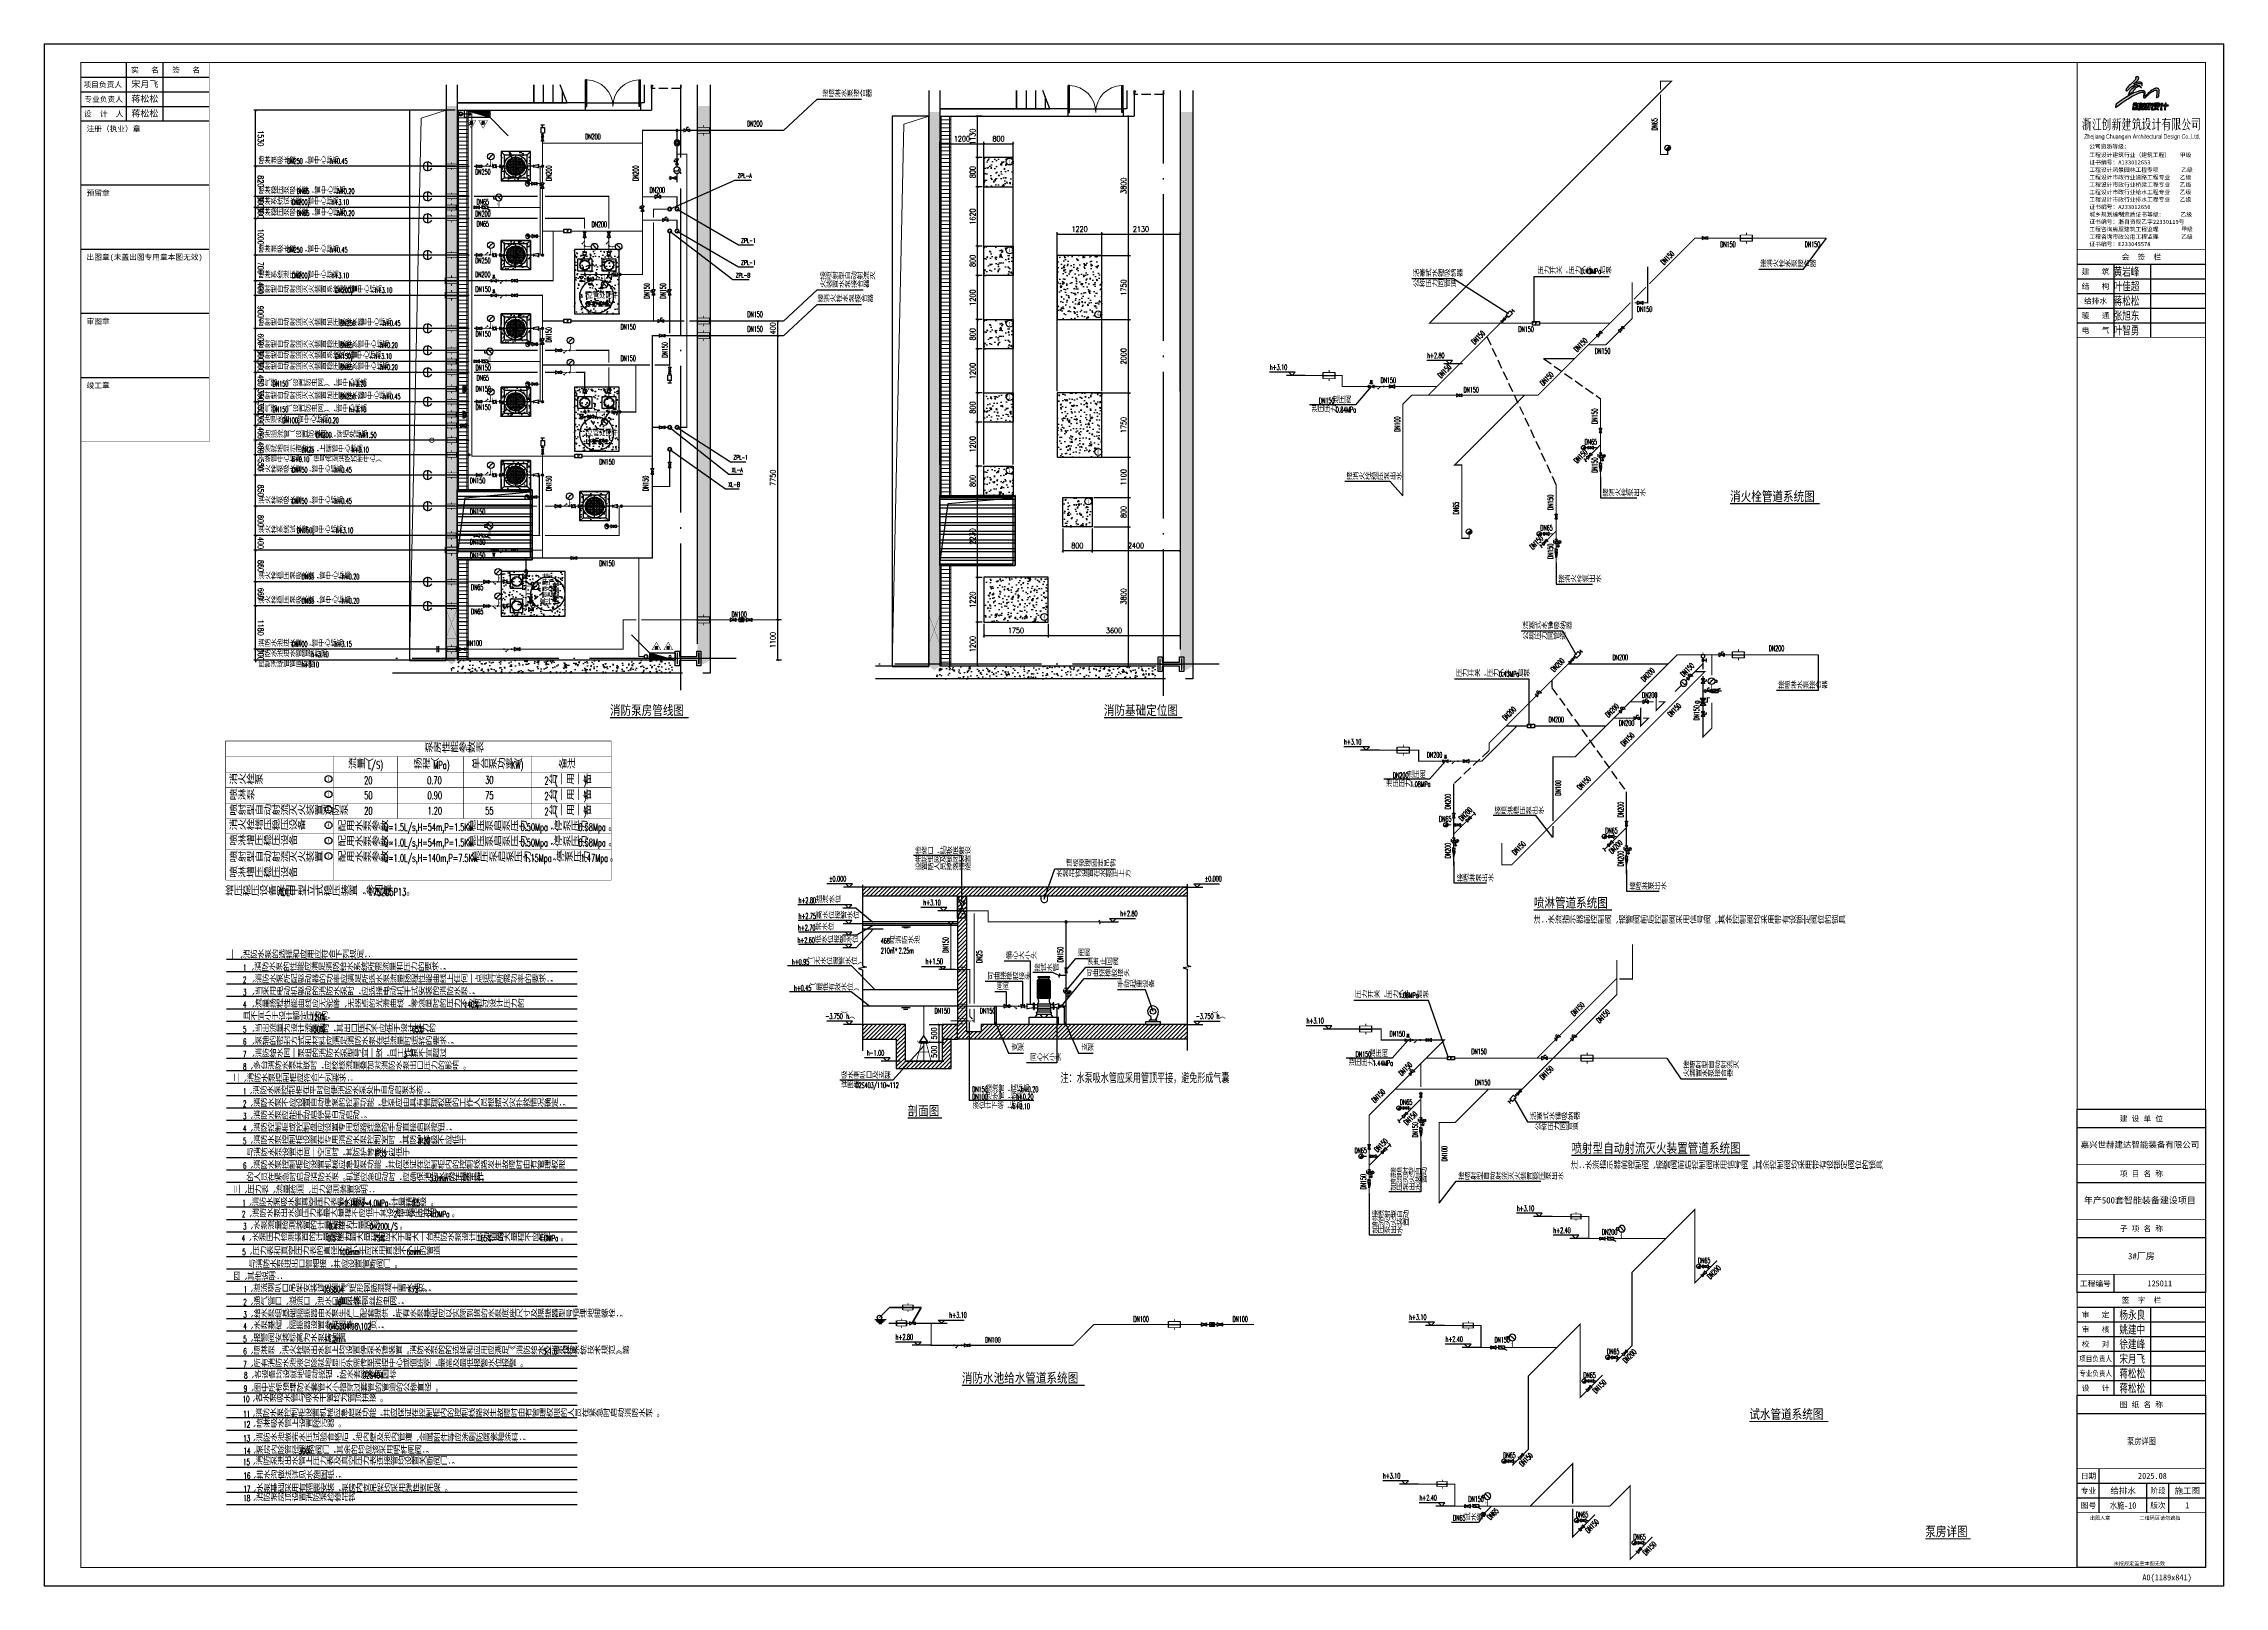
# Model space of a CAD drawing. Extents: x -452079 to 117456, y 3902 to 836955.
# Drawn here: x -328211 to -268736, y 33602 to 75677 of the extents above; entities that cross this region are included whole.
import ezdxf
from ezdxf.enums import TextEntityAlignment as Align

# ---------------------------------------------------------------- set-up
doc = ezdxf.new("R2010")
doc.units = 0
doc.header["$LTSCALE"] = 1000
doc.header["$MEASUREMENT"] = 0
for name, pattern in [('__DASH', [0.35, 0.25, -0.1]), ('CONTINOUS', [0]), ('DASH', [0.35, 0.25, -0.1]), ('DOTE', [2.42, 2, -0.2, 0.02, -0.2]), ('DOTE_30', [0.726, 0.6, -0.06, 0.006, -0.06]), ('PHANTOM2', [31.75, 15.875, -3.175, 3.175, -3.175, 3.175, -3.175])]:
    doc.linetypes.add(name, pattern=pattern)
for name, color, linetype in [('0-cxFrame', 155, 'Continuous'), ('0-辅助线', 1, 'Continuous'), ('0S-水标注', 7, 'Continuous'), ('0S消防管', 60, '消防管'), ('0S给水', 140, 'Continuous'), ('0S自喷', 211, 'Continuous'), ('0辅助线', 1, 'Continuous'), ('A-AXIS-DOTE', 14, 'DOTE'), ('A-AXIS-DP', 126, 'Continuous'), ('A-AXIS-SYMB', 3, 'Continuous'), ('A-HATCH-2', 251, 'Continuous'), ('A-STAIR', 150, 'Continuous'), ('A-WINDOW', 140, 'Continuous'), ('A-防火门窗', 1, 'Continuous'), ('AS-COLN', 6, 'Continuous'), ('AS-WALL', 40, 'Continuous'), ('AS-结构边线层', 200, 'Continuous'), ('DIM_喷淋', 6, 'Continuous'), ('DIM_消防', 1, 'Continuous'), ('EVALVE_喷淋', 7, 'Continuous'), ('FM_ZF凝结', 150, 'Continuous'), ('FM_ZF喷淋', 6, 'Continuous'), ('FM_ZF废水', 21, 'Continuous'), ('FM_ZF污水', 2, 'Continuous'), ('FM_ZF消防', 1, 'Continuous'), ('FM_ZF给水', 3, 'Continuous'), ('FM_ZF雨水', 4, 'Continuous'), ('gps-wang', 90, 'Continuous'), ('P-其他', 3, 'Continuous'), ('PUB_TITLE', 4, 'Continuous'), ('qianming', 155, 'Continuous'), ('S-TEXT_其他文字', 3, 'Continuous'), ('S-VALVE_阀门', 2, 'Continuous'), ('S-wang', 3, 'Continuous'), ('S-其他', 3, 'Continuous'), ('SB_ZF喷淋', 6, 'Continuous'), ('SB_ZF污水', 2, 'Continuous'), ('SB_ZF消火栓', 10, 'Continuous'), ('SB_ZF消火栓M', 10, 'Continuous'), ('SB_ZF消防', 1, 'Continuous'), ('TEXT_凝结', 150, 'Continuous'), ('TEXT_喷淋', 6, 'Continuous'), ('TEXT_污水', 2, 'Continuous'), ('TEXT_消防', 1, 'Continuous'), ('TEXT_给水', 3, 'Continuous'), ('TWT_DIM', 3, 'Continuous'), ('TWT_LEAD', 3, 'Continuous'), ('TWT_TEXT', 7, 'Continuous'), ('TWT_ZFBZ', 3, 'Continuous'), ('TWT_ZFLEAD', 3, 'Continuous'), ('TWT_ZF文字', 3, 'Continuous'), ('WALL', 2, 'Continuous'), ('WP_F_PJ', 7, 'Continuous'), ('WZ_ZF喷淋', 6, 'Continuous'), ('WZ_ZF消防', 10, 'Continuous'), ('WZ_ZF给水', 3, 'Continuous'), ('图号层', 4, 'Continuous'), ('图名层', 4, 'Continuous'), ('水井（消防电梯）', 3, 'Continuous'), ('污水cao', 2, 'Continuous'), ('给排水wang', 2, 'Continuous')]:
    doc.layers.add(name, color=color, linetype=linetype)
for name, color, linetype, lineweight in [('0-cxText', 131, 'Continuous', 25), ('A-WALL-HATCH', 8, 'Continuous', 13), ('Gps-ZF凝结', 150, 'DOTE_30', 60), ('Gps-ZF喷淋', 6, 'TG_ZP', 60), ('Gps-ZF喷淋中', 6, 'TG_ZP2', 60), ('Gps-ZF废水', 21, 'DASH', 60), ('Gps-ZF污水', 2, 'DASH', 60), ('Gps-ZF消防', 1, 'TG_X', 60), ('Gps-ZF给水', 3, 'TG_J', 60), ('Gps-ZF雨水', 4, 'DOTE_30', 60), ('LG-ZF喷淋', 6, 'Continuous', 60), ('LG-ZF喷淋中', 6, 'Continuous', 60), ('LG-ZF消防', 1, 'Continuous', 60), ('S-col', 2, 'Continuous', 0)]:
    doc.layers.add(name, color=color, linetype=linetype, lineweight=lineweight)
doc.styles.add('-宋体', font='', dxfattribs={"width": 0.8})
doc.styles.add('_TCH_DIM', font='SIMPLEX', dxfattribs={"width": 0.75, "bigfont": '@1HZTXT'})
doc.styles.add('_TCH_DIM_T3', font='SIMPLEX', dxfattribs={"width": 0.705882, "bigfont": 'GBCBIG'})
doc.styles.add('_TWT_PIPEDN', font='SIMPLEX', dxfattribs={"width": 0.65, "height": 3.5, "bigfont": 'HZTXT'})
doc.styles.add('_TWT_SERIAL', font='SIMPLEX', dxfattribs={"width": 0.8, "height": 3, "bigfont": 'HZTXT'})
doc.styles.add('BZHZ', font='bzxw', dxfattribs={"width": 0.8, "bigfont": 'bzhz'})
doc.styles.add('cx_biaoti', font='')
doc.styles.add('cx_tuming', font='')
doc.styles.add('cx_tuqian1', font='')
doc.styles.add('hz2', font='TXT.shx', dxfattribs={"width": 0.7, "bigfont": 'HZTXT.shx'})
doc.styles.get("Standard").update_dxf_attribs({"font": 'gbenor.shx', "bigfont": 'gbcbig.shx'})
doc.styles.add('TG_LINETYPE', font='SIMPLEX', dxfattribs={"width": 0.8, "height": 3.5, "bigfont": 'HZTXT'})
doc.styles.add('WATER', font='gbenor.shx', dxfattribs={"bigfont": 'gbcbig.shx'})
doc.styles.add('图框宋体', font='', dxfattribs={"width": 0.75})
doc.styles.add('黑体', font='', dxfattribs={"height": 12})
doc.styles.get('-宋体').set_extended_font_data('SimSun')
doc.styles.get('cx_biaoti').set_extended_font_data('SimSun')
doc.styles.get('cx_tuming').set_extended_font_data('SimHei')
doc.styles.get('cx_tuqian1').set_extended_font_data('SimSun')
doc.styles.get('图框宋体').set_extended_font_data('SimSun')
doc.styles.get('黑体').set_extended_font_data('SimHei')
doc.linetypes.add('TG_J', pattern='A,2,-0.3,["J",TG_LINETYPE,S=0.1,R=0,X=-0.23,Y=-0.15],0', length=2.3)
doc.linetypes.add('TG_X', pattern='A,5,-0.3,["X",TG_LINETYPE,S=0.1,R=0,X=-0.23,Y=-0.15],0', length=5.3)
doc.linetypes.add('TG_ZP', pattern='A,3,-0.6,["ZP",TG_LINETYPE,S=0.1,R=0,X=-0.52,Y=-0.15],0', length=3.6)
doc.linetypes.add('TG_ZP2', pattern='A,4,-0.6,["ZP2",TG_LINETYPE,S=0.1,R=0,X=-0.52,Y=-0.15],0', length=4.6)
doc.linetypes.add('消防管', pattern='A,3,-0.2,["X",WATER,S=0.15,R=0,X=-0.1,Y=-0.05],-0.2', length=3.4)
doc.linetypes.add('自动喷水管', pattern='A,3,-0.2,["ZP",WATER,S=0.15,R=0,X=-0.1,Y=-0.05],-0.2', length=3.4)
doc.linetypes.add('高区消防管', pattern='A,3,-0.2,["X2",Standard,S=0.15,R=0,X=-0.1,Y=-0.05],-0.2', length=3.4)
doc.dimstyles.new('_TCH_ARCH&&50', dxfattribs={"dimtxt": 148.75, "dimasz": 50, "dimexe": 50, "dimexo": 50, "dimgap": 63.125, "dimtad": 1, "dimdec": 0, "dimzin": 0, "dimdsep": 46, "dimtxsty": '_TCH_DIM_T3', "dimblk": 'ARCHTICK', "dimcen": 0.09, "dimclrt": 7, "dimazin": 2, "dimtfac": 1, "dimtdec": 0, "dimtix": 1, "dimtmove": 2, "dimatfit": 3, "dimfxl": 0, "dimtolj": 1, "dimtzin": 0, "dimarcsym": 0})
doc.dimstyles.new('_TWT_ARCH&&50', dxfattribs={"dimtxt": 148.75, "dimasz": 50, "dimexe": 125, "dimexo": 150, "dimgap": 63.125, "dimtad": 1, "dimdec": 0, "dimzin": 0, "dimdsep": 46, "dimtxsty": '_TCH_DIM_T3', "dimblk": 'ARCHTICK', "dimcen": 0.09, "dimclrt": 7, "dimazin": 2, "dimtfac": 1, "dimtdec": 0, "dimtix": 1, "dimtmove": 2, "dimatfit": 3, "dimfxl": 0, "dimtolj": 1, "dimtzin": 0, "dimarcsym": 0})
pattern_1 = [(50, (375246.58, -51127.7), (358.6301, -31.37607), [37.5, -412.5]), (355, (375246.58, -51127.7), (-69.37567, 376.09607), [30, -330]), (100.4514, (375276.46, -51130.3), (289.2547, 344.71977), [31.8701, -350.57106]), (46.1842, (375246.58, -51027.7), (533.6205, -82.7595), [56.25, -618.75]), (96.6356, (375291.04, -51034.6), (467.33135, 487.0589), [47.80514, -525.8565]), (351.1842, (375246.6, -51027.7), (467.331, 487.0593), [45, -495]), (21, (375296.58, -51052.7), (298.45353, -201.30945), [37.5, -412.5]), (326, (375296.58, -51052.7), (121.65767, 362.57502), [30, -330]), (71.4514, (375321.45, -51069.47), (420.1113, 161.26525), [31.8701, -350.57106]), (37.5, (375246.58, -51127.7), (6.079928, 166.446927), [0, -326, 0, -335, 0, -331.25]), (7.5, (375246.58, -51127.7), (131.53477, 197.20586), [0, -191, 0, -318.5, 0, -126.25]), (327.5, (375135.08, -51127.7), (266.91122, -11.277436), [0, -125, 0, -390, 0, -517.5]), (317.5, (375085.08, -51127.7), (291.59308, 50.05249), [0, -162.5, 0, -259, 0, -367.5])]
pattern_2 = [(50, (382155.62, -57909.96), (358.6301, -31.37607), [37.5, -412.5]), (355, (382155.62, -57909.96), (-69.37567, 376.09607), [30, -330]), (100.4514, (382185.5, -57912.57), (289.2547, 344.71977), [31.8701, -350.57106]), (46.1842, (382155.6, -57809.96), (533.6205, -82.7595), [56.25, -618.75]), (96.6356, (382200.1, -57816.86), (467.33135, 487.05894), [47.80514, -525.8565]), (351.1842, (382155.6, -57809.96), (467.331, 487.0593), [45, -495]), (21, (382205.62, -57834.96), (298.45353, -201.30945), [37.5, -412.5]), (326, (382205.62, -57834.96), (121.65767, 362.57502), [30, -330]), (71.4514, (382230.5, -57851.74), (420.1113, 161.26525), [31.8701, -350.57106]), (37.5, (382155.62, -57909.96), (6.079928, 166.446927), [0, -326, 0, -335, 0, -331.25]), (7.5, (382155.62, -57909.96), (131.53477, 197.20586), [0, -191, 0, -318.5, 0, -126.25]), (327.5, (382044.12, -57909.96), (266.91122, -11.277436), [0, -125, 0, -390, 0, -517.5]), (317.5, (381994.12, -57909.96), (291.59308, 50.05249), [0, -162.5, 0, -259, 0, -367.5])]

msp = doc.modelspace()

# ---------------------------------------------------------------- texts
at = {"layer": 'DIM_喷淋', "color": 7, "style": '_TWT_SERIAL', "width": 0.6}
for s, p in [('ZPL-A', (-309283.4, 72014.04)), ('ZPL-1', (-309185.48, 70245.33)), ('ZPL-1', (-309185.48, 69645.33)), ('ZPL-B', (-309334.61, 69300.08)), ('ZPL-1', (-309397.52, 64331.79))]:
    msp.add_text(s, height=120, dxfattribs=at).set_placement(p)
at = {"layer": 'DIM_消防', "color": 7, "style": '_TWT_SERIAL', "width": 0.6}
for s, p in [('XL-B', (-309538.15, 63593.17)), ('XL-A', (-309448.4, 63991.24))]:
    msp.add_text(s, height=120, dxfattribs=at).set_placement(p)
at = {"layer": 'Gps-ZF消防', "linetype": 'TG_X', "style": '_TWT_PIPEDN', "width": 0.52}
for s, p in [('DN65', (-284199.67, 73305.25)), ('DN150', (-285833.89, 65304.96)), ('DN150', (-285833.89, 63968.91)), ('DN65', (-289615.48, 62839.45)), ('DN150', (-287041.47, 62956.35)), ('DN150', (-287041.47, 61620.31))]:
    msp.add_text(s, height=150, rotation=90, dxfattribs=at).set_placement(p)
at = {"layer": 'P-其他', "style": '-宋体'}
for s, height, width, p, p2 in [('2', 103.11, 0.64021, (-301891.22, 72410.2), (-301844.01, 72410.2)), ('2', 103.11, 0.64021, (-301891.22, 69990.2), (-301844.01, 69990.2)), ('3', 103.67, 0.620107, (-301890.6, 67989.92), (-301844.63, 67989.92)), ('5', 103.47, 0.627276, (-299470.82, 68238.68), (-299424.41, 68238.68)), ('3', 103.67, 0.620107, (-301890.6, 65989.92), (-301844.63, 65989.92)), ('6', 102.6, 0.658464, (-299471.77, 64488.96), (-299423.46, 64488.96)), ('1', 107.51, 0.469361, (-301885.66, 63988), (-301849.57, 63988)), ('1', 107.51, 0.469361, (-299735.66, 63138), (-299699.57, 63138)), ('4', 101.08, 0.711344, (-300943.32, 59989.72), (-300891.91, 59989.72)), ('1', 107.51, 0.469361, (-320460.27, 55568.35), (-320424.18, 55568.35)), ('3', 103.67, 0.620107, (-320465.21, 54730.27), (-320419.24, 54730.27)), ('2', 103.11, 0.64021, (-320465.83, 55150.55), (-320418.62, 55150.55)), ('4', 101.08, 0.711344, (-320467.93, 54311.56), (-320416.52, 54311.56)), ('5', 103.47, 0.627276, (-320465.43, 53890.37), (-320419.02, 53890.37)), ('6', 102.6, 0.658464, (-320466.38, 53470.8), (-320418.07, 53470.8))]:
    msp.add_text(s, height=height, dxfattribs=dict(at, width=width)).set_placement(p, p2, align=Align.FIT)
at = {"layer": 'P-其他', "color": 2, "style": '_TCH_DIM'}
for s, height, width, p in [('泵房性能参数表', 238.11, 0.75, (-317823.75, 56344.56)), ('流量（', 238.11, 0.75, (-319905.42, 55901.12)), ('L/S)', 204, 0.529412, (-319365.42, 55901.12)), ('扬程（', 238.11, 0.75, (-318118.28, 55901.12)), ('MPa)', 204, 0.529412, (-317578.28, 55901.12)), ('单台泵功率（', 238.11, 0.75, (-316539.42, 55901.12)), ('KW)', 204, 0.529412, (-315459.42, 55901.12)), ('备注', 238.11, 0.75, (-314170.33, 55901.12)), ('消火栓泵', 238.11, 0.75, (-323151.02, 55475.12)), ('喷淋泵', 238.11, 0.75, (-323151.02, 55055.12)), ('2', 204, 0.529412, (-314552.13, 55475.12)), ('台', 238.11, 0.75, (-314449.28, 55475.12)), ('(', 204, 0.529412, (-314269.28, 55475.12)), ('一用一备', 238.11, 0.75, (-314197.28, 55475.12)), ('一用一备', 238.11, 0.75, (-314197.28, 55055.12)), (')', 204, 0.529412, (-313477.28, 55475.12)), ('喷射型自动射流灭火装置消防泵', 238.1102, 0.75, (-323151.02, 54635.12)), ('2', 204, 0.529412, (-314552.13, 55055.12)), ('2', 204, 0.529412, (-314552.13, 54635.12)), ('台', 238.11, 0.75, (-314449.28, 55055.12)), ('台', 238.11, 0.75, (-314449.28, 54635.12)), ('(', 204, 0.529412, (-314269.28, 55055.12)), ('(', 204, 0.529412, (-314269.28, 54635.12)), ('一用一备', 238.11, 0.75, (-314197.28, 54635.12)), (')', 204, 0.529412, (-313477.28, 55055.12)), (')', 204, 0.529412, (-313477.28, 54635.12)), ('消火栓增压稳压设备', 238.11, 0.75, (-323151.02, 54230.08)), ('喷淋增压稳压设备', 238.11, 0.75, (-323151.02, 53810.08)), ('喷射型自动射流灭火装置', 238.1102, 0.75, (-323151.02, 53358.88)), ('喷淋增压稳压设备', 238.11, 0.75, (-323151.02, 52938.88))]:
    msp.add_text(s, height=height, dxfattribs=dict(at, width=width)).set_placement(p)
at = {"layer": 'P-其他', "color": 1, "style": '_TCH_DIM', "width": 0.529412}
for s, p in [('20', (-319468.95, 55482.48)), ('0.70', (-317750.94, 55482.48)), ('30', (-316167.9, 55493.12)), ('50', (-319465.7, 55073.12)), ('20', (-319465.7, 54653.12)), ('0.90', (-317741.81, 55073.12)), ('1.20', (-317741.81, 54653.12)), ('75', (-316167.9, 55073.12)), ('55', (-316167.9, 54653.12))]:
    msp.add_text(s, height=204, dxfattribs=at).set_placement(p)
at = {"layer": 'PUB_TITLE', "color": 7, "style": '-宋体', "width": 0.8}
msp.add_text('剖面图', height=264.346, dxfattribs=at).set_placement((-304648.79, 46443.91, -58765.94))
at = {"layer": 'S-TEXT_其他文字', "style": '_TCH_DIM', "width": 0.529412}
for s, p in [('DN150', (-303536.56, 50882.71, -20662.67)), ('DN25', (-302618.63, 50604.25, -58765.94))]:
    msp.add_text(s, height=148.75, rotation=90, dxfattribs=at).set_placement(p)
at = {"layer": 'S-其他', "style": '_TCH_DIM'}
for s, height, width, p in [('h+2.80', 148.75, 0.529412, (-290478.71, 67096.23, 57165.81)), ('h+3.10', 148.75, 0.529412, (-294769.61, 66776.46, 57165.81)), ('h+3.10', 148.75, 0.529412, (-292746.29, 56561.19, 57165.81)), ('%%P0.000', 148.75, 0.529412, (-306785.86, 52827.1, -1600.13)), ('%%P0.000', 148.75, 0.529412, (-296543.4, 52827.1, -1600.13)), ('h+2.80', 148.75, 0.529412, (-307621.16, 52237.2, -1600.13)), ('溢流水位', 173.622, 0.75, (-307149.91, 52237.2, -1600.13)), ('h+2.75', 148.75, 0.529412, (-307621.16, 51809.29, -1600.13)), ('高水位报警水位', 173.622, 0.75, (-307149.91, 51809.29, -1600.13)), ('h+3.10', 148.75, 0.529412, (-304217.43, 52177.08, -20662.67)), ('h+2.80', 148.75, 0.529412, (-298852.03, 51877.1, 93668.94)), ('h+2.60', 148.75, 0.529412, (-307651.4, 51150.04, -1600.13)), ('h+2.70', 148.75, 0.529412, (-307636.4, 51493.45, -1600.13)), ('低水位报警水位', 173.622, 0.75, (-307180.15, 51150.04, -1600.13)), ('常水位', 173.622, 0.75, (-307165.15, 51493.45, -1600.13)), ('468', 148.75, 0.529412, (-305379.96, 51133.11, -58765.94)), ('吨消防水池', 173.622, 0.75, (-305154.96, 51133.11, -58765.94)), ('210m', 148.75, 0.529412, (-305379.96, 50864.92, -58765.94)), ('2', 74.38, 0.529412, (-305057.46, 50952.42, -58765.94)), ('*', 148.75, 0.529412, (-304991.21, 50864.92, -58765.94)), ('2.25m', 148.75, 0.529412, (-304891.21, 50864.92, -58765.94)), ('-3.750', 148.75, 0.529412, (-306890.97, 49077.1, -58765.94)), ('（', 173.62, 0.75, (-306455.97, 49077.1, -58765.94)), ('h', 148.75, 0.529412, (-306324.72, 49077.1, -58765.94)), ('）', 173.62, 0.75, (-306253.47, 49077.1, -58765.94)), ('-3.750', 148.75, 0.529412, (-296784.12, 49077.1, -58765.94)), ('（', 173.62, 0.75, (-296349.12, 49077.1, -58765.94)), ('h', 148.75, 0.529412, (-296217.87, 49077.1, -58765.94)), ('）', 173.62, 0.75, (-296146.62, 49077.1, -58765.94)), ('h+3.10', 148.75, 0.529412, (-293769.13, 48955.11, 57165.81)), ('h-1.00', 148.75, 0.529412, (-305761.26, 48077.04, -1600.13))]:
    msp.add_text(s, height=height, dxfattribs=dict(at, width=width)).set_placement(p)
at = {"layer": 'S-其他', "color": 7, "style": '-宋体', "width": 0.8}
for s, p in [('消火栓管道系统图', (-282216.45, 63198.39)), ('消防泵房管线图', (-312764.19, 57363.96)), ('消防基础定位图', (-299294.84, 57363.96)), ('喷淋管道系统图', (-287570.47, 52117.95)), ('喷射型自动射流灭火装置管道系统图', (-286544.14, 45425.59)), ('消防水池给水管道系统图', (-303167.74, 39156.56)), ('试水管道系统图', (-281691.07, 38168.66)), ('泵房详图', (-276893.36, 34969.09))]:
    msp.add_text(s, height=264.346, dxfattribs=at).set_placement(p)
at = {"layer": 'TEXT_凝结', "style": '_TWT_PIPEDN', "width": 0.52}
for s, p in [('DN250', (-316442.13, 72106.4)), ('DN65', (-316404.99, 71286.4)), ('DN65', (-316404.99, 70686.4)), ('DN250', (-316442.13, 69686.4)), ('DN150', (-316434.7, 67686.4)), ('DN65', (-316404.99, 66486.4)), ('DN150', (-316434.7, 66186.4)), ('DN150', (-316434.7, 65686.4)), ('DN150', (-316586.13, 63686.4)), ('DN150', (-316586.13, 62836.4)), ('DN65', (-316556.41, 60774.73)), ('DN65', (-316556.41, 60114.71))]:
    msp.add_text(s, height=150, dxfattribs=at).set_placement(p)
at = {"layer": 'TEXT_喷淋', "style": '_TWT_PIPEDN', "width": 0.52}
for s, p in [('DN200', (-313440.55, 73067.63)), ('DN200', (-309025.04, 73419.39)), ('DN200', (-311685.74, 71607.64)), ('DN200', (-313267.93, 70673.01)), ('DN200', (-316443.56, 69306.29)), ('DN150', (-316436.13, 68906.29)), ('DN150', (-312479.24, 67878.23)), ('DN150', (-309017.61, 68219.39)), ('DN150', (-312479.24, 67020.27)), ('DN200', (-285422.27, 58861.67)), ('DN200', (-281162.32, 59110.41)), ('DN200', (-284620.51, 57833.63)), ('DN200', (-287168.75, 57168.42)), ('DN200', (-285248.75, 57074.74)), ('DN200', (-290487.53, 56203.53)), ('DN150', (-291502.94, 48597.44)), ('DN150', (-289274.28, 48115.76)), ('DN150', (-289174.26, 47267.86))]:
    msp.add_text(s, height=150, dxfattribs=at).set_placement(p)
for s, rotation, p in [('DN200', 90, (-314359.24, 71931.39)), ('DN200', 90, (-311987.62, 71931.39)), ('DN150', 90, (-311686.38, 68721.75)), ('DN150', 90, (-311244.1, 68721.75)), ('DN150', 90, (-314360.24, 67523.79)), ('DN150', 90, (-311194.42, 67113.13)), ('DN200', 45, (-287015.91, 58528.99)), ('DN200', 45, (-284557.8, 58263.14)), ('DN150', 45, (-283480.76, 58396.63)), ('DN200', 45, (-288338.22, 57206.68)), ('DN200', 45, (-285530.76, 57290.18)), ('DN150', 45, (-283832.07, 57302.01)), ('DN150', 45, (-285111.4, 56498.76)), ('DN150', 45, (-286298.76, 55311.39)), ('DN200', 90, (-289837.38, 54795.63)), ('DN200', 90, (-285128.09, 54576.7)), ('DN200', 90, (-289837.38, 53459.59)), ('DN150', 45, (-288074.04, 53536.12)), ('DN200', 90, (-285128.09, 53240.66)), ('DN150', 45, (-286468.78, 49144.78)), ('DN150', 45, (-285776.6, 48950.85)), ('DN150', 45, (-291168.37, 47513.01)), ('DN150', 45, (-287319.08, 47408.37)), ('DN150', 45, (-291904.68, 46776.69)), ('DN150', 90, (-290731.12, 45842.27)), ('DN150', 90, (-292145.33, 44428.06))]:
    msp.add_text(s, height=150, rotation=rotation, dxfattribs=at).set_placement(p)
at = {"layer": 'TEXT_污水', "style": '_TWT_PIPEDN', "width": 0.52}
for s, p in [('DN200', (-316442.13, 70962.98)), ('DN150', (-316434.7, 66762.98)), ('DN150', (-316586.13, 62012.98))]:
    msp.add_text(s, height=150, dxfattribs=at).set_placement(p)
for s, p in [('DN150', (-286388.53, 64218.89)), ('DN150', (-287596.11, 61870.29)), ('DN200', (-289530.63, 54463.01)), ('DN200', (-285431.86, 53568.68)), ('DN150', (-291029.63, 46168.12)), ('DN150', (-291833.34, 45429.3))]:
    msp.add_text(s, height=150, rotation=45, dxfattribs=at).set_placement(p)
at = {"layer": 'TEXT_消防', "style": '_TWT_PIPEDN', "width": 0.52}
for p in [(-282487.13, 70127.92), (-280180.02, 70127.92), (-284759.41, 68360.22), (-309017.61, 67819.39), (-287990.24, 67813.95), (-285900.81, 67218.82), (-291749.47, 66421.7), (-289489.26, 66161.97), (-313059.43, 64198.45), (-316586.13, 61637.22), (-313059.43, 61428.14)]:
    msp.add_text('DN150', height=150, dxfattribs=at).set_placement(p)
for rotation, p in [(45, (-284018.94, 69630.93)), (45, (-289183.94, 67459.42)), (45, (-286389.36, 67260.52)), (45, (-290102.45, 66540.91)), (45, (-287313.49, 66336.39)), (90, (-314359.25, 63471.19)), (90, (-311718.08, 63471.19))]:
    msp.add_text('DN150', height=150, rotation=rotation, dxfattribs=at).set_placement(p)
at = {"layer": 'TEXT_给水', "style": '_TWT_PIPEDN', "width": 0.52}
msp.add_text('DN100', height=150, dxfattribs=at).set_placement((-309453.04, 60035.51))
at = {"layer": 'TWT_LEAD', "color": 7, "style": '_TCH_DIM', "width": 0.75}
for s, p in [('接喷淋水泵接合器', (-306977.98, 74218.67)), ('接消火栓水泵接合器', (-281399.63, 69579.47)), ('接喷射型自动射流灭', (-307047.02, 69245.46)), ('火装置水泵接合器', (-307047.02, 69017.96)), ('接消火栓水泵接合器', (-307109.23, 68625.17)), ('接喷淋水泵接合器', (-280911.83, 58088.03)), ('接喷射型自动射流灭', (-283497.71, 47725.92)), ('火装置水泵接合器', (-283497.71, 47498.42))]:
    msp.add_text(s, height=173.622, dxfattribs=at).set_placement(p)
at = {"layer": 'TWT_TEXT', "style": '_TCH_DIM'}
for s, height, width, p in [('喷淋泵吸水管', 173.622, 0.75, (-322356.68, 72398.75)), ('，管中心标高', 173.622, 0.75, (-321182.93, 72398.75)), ('DN250', 148.75, 0.529412, (-321569.18, 72398.75)), ('h+0.45', 148.75, 0.529412, (-320395.43, 72398.75)), ('喷淋稳压泵吸水管', 173.622, 0.75, (-322356.68, 71578.75)), ('喷淋系统试水管', 173.622, 0.75, (-322356.68, 71278.87)), ('DN200,', 148.75, 0.529412, (-321437.93, 71278.87)), ('DN65', 148.75, 0.529412, (-321306.68, 71578.75)), ('管中心标高', 173.622, 0.75, (-321014.18, 71278.87)), ('，管中心标高', 173.622, 0.75, (-320995.43, 71578.75)), ('h+3.10', 148.75, 0.529412, (-320357.93, 71278.87)), ('h+0.20', 148.75, 0.529412, (-320207.93, 71578.75)), ('喷淋稳压泵吸水管', 173.622, 0.75, (-322356.68, 70978.75)), ('DN65', 148.75, 0.529412, (-321306.68, 70978.75)), ('，管中心标高', 173.622, 0.75, (-320995.43, 70978.75)), ('h+0.20', 148.75, 0.529412, (-320207.93, 70978.75)), ('喷淋泵吸水管', 173.622, 0.75, (-322356.68, 69978.75)), ('DN250', 148.75, 0.529412, (-321569.18, 69978.75)), ('，管中心标高', 173.622, 0.75, (-321182.93, 69978.75)), ('h+0.45', 148.75, 0.529412, (-320395.43, 69978.75)), ('喷淋系统泄压管', 173.622, 0.75, (-322356.67, 69278.65)), ('喷射型自动射流灭火装置系统泄压管', 173.622, 0.75, (-322356.67, 68878.65)), ('DN200,', 148.75, 0.529412, (-321437.92, 69278.65)), ('管中心标高', 173.622, 0.75, (-321014.17, 69278.65)), ('h+3.10', 148.75, 0.529412, (-320357.92, 69278.65)), ('DN200,', 148.75, 0.529412, (-320256.67, 68878.65)), ('管中心标高', 173.622, 0.75, (-319832.92, 68878.65)), ('h+3.10', 148.75, 0.529412, (-319176.67, 68878.65)), ('喷射型自动射流灭火装置加压泵吸水管', 173.622, 0.75, (-322356.67, 67978.75)), ('DN250', 148.75, 0.529412, (-320125.42, 67978.75)), ('，管中心标高', 173.622, 0.75, (-319739.17, 67978.75)), ('h+0.45', 148.75, 0.529412, (-318951.67, 67978.75)), ('喷射型自动射流灭火装置稳压泵吸水管', 173.622, 0.75, (-322356.67, 67378.75)), ('喷射型自动射流灭火装置系统试水管', 173.622, 0.75, (-322356.67, 67078.87)), ('DN150,', 148.75, 0.529412, (-320256.67, 67078.87)), ('DN65', 148.75, 0.529412, (-320125.42, 67378.75)), ('管中心标高', 173.622, 0.75, (-319847.92, 67078.87)), ('，管中心标高', 173.622, 0.75, (-319814.17, 67378.75)), ('h+3.10', 148.75, 0.529412, (-319191.67, 67078.87)), ('h+0.20', 148.75, 0.529412, (-319026.67, 67378.75)), ('喷射型自动射流灭火装置稳压泵吸水管', 173.622, 0.75, (-322356.67, 66778.75)), ('DN65', 148.75, 0.529412, (-320125.42, 66778.75)), ('，管中心标高', 173.622, 0.75, (-319814.17, 66778.75)), ('h+0.20', 148.75, 0.529412, (-319026.67, 66778.75)), ('喷射型自动射流灭火装置加压泵吸水管', 173.622, 0.75, (-322356.66, 65978.75)), ('通气管', 173.622, 0.75, (-322356.66, 66328.27)), ('DN150', 148.75, 0.529412, (-321962.91, 66328.27)), ('（设置防虫网），管中心标高', 173.622, 0.75, (-321591.66, 66328.27)), ('DN250', 148.75, 0.529412, (-320125.41, 65978.75)), ('h+3.20', 148.75, 0.529412, (-319885.41, 66328.27)), ('，管中心标高', 173.622, 0.75, (-319739.16, 65978.75)), ('h+0.45', 148.75, 0.529412, (-318951.66, 65978.75)), ('水池泄水管', 173.622, 0.75, (-322356.66, 65328.27)), ('通气管', 173.622, 0.75, (-322356.66, 65628.27)), ('DN150', 148.75, 0.529412, (-321962.91, 65628.27)), ('DN100,', 148.75, 0.529412, (-321700.41, 65328.27)), ('（设置防虫网），管中心标高', 173.622, 0.75, (-321591.66, 65628.27)), ('管中心标高', 173.622, 0.75, (-321291.66, 65328.27)), ('h+0.20', 148.75, 0.529412, (-320635.41, 65328.27)), ('h+3.10', 148.75, 0.529412, (-319885.41, 65628.27)), ('水池溢流管（设置防虫网）', 173.622, 0.75, (-322356.66, 64927.87)), ('DN200', 148.75, 0.529412, (-320781.66, 64927.87)), ('，穿墙处标高', 173.622, 0.75, (-320395.41, 64927.87)), ('h+1.50', 148.75, 0.529412, (-319607.91, 64927.87)), ('水池就地显示液位计', 173.622, 0.75, (-322356.66, 64527.87)), ('下端管中心标高', 173.622, 0.75, (-322356.66, 64268.52)), ('h+0.10', 148.75, 0.529412, (-321437.91, 64268.52)), ('DN25', 148.75, 0.529412, (-321175.41, 64527.87)), ('（信号传至消防控制中心）', 173.622, 0.75, (-321021.66, 64268.52)), ('，上端管中心标高', 173.622, 0.75, (-320864.16, 64527.87)), ('h+3.10', 148.75, 0.529412, (-319814.16, 64527.87)), ('消火栓泵吸水管', 173.622, 0.75, (-322356.66, 63977.75)), ('DN150', 148.75, 0.529412, (-321437.91, 63977.75)), ('，管中心标高', 173.622, 0.75, (-321066.66, 63977.75)), ('h+0.45', 148.75, 0.529412, (-320279.16, 63977.75)), ('消火栓泵吸水管', 173.622, 0.75, (-322356.65, 63127.74)), ('DN150', 148.75, 0.529412, (-321437.9, 63127.74)), ('，管中心标高', 173.622, 0.75, (-321066.65, 63127.74)), ('h+0.45', 148.75, 0.529412, (-320279.15, 63127.74)), ('消火栓系统试水管', 173.622, 0.75, (-322356.65, 62327.86)), ('DN150,', 148.75, 0.529412, (-321306.65, 62327.86)), ('管中心标高', 173.622, 0.75, (-320897.9, 62327.86)), ('h+3.10', 148.75, 0.529412, (-320241.65, 62327.86)), ('消火栓稳压泵吸水管', 173.622, 0.75, (-322356.65, 61068.08)), ('，管中心标高', 173.622, 0.75, (-320864.15, 61068.08)), ('DN65', 148.75, 0.529412, (-321175.4, 61068.08)), ('h+0.20', 148.75, 0.529412, (-320076.65, 61068.08)), ('消火栓稳压泵吸水管', 173.622, 0.75, (-322356.65, 60408.06)), ('DN65', 148.75, 0.529412, (-321175.4, 60408.06)), ('，管中心标高', 173.622, 0.75, (-320864.15, 60408.06)), ('h+0.20', 148.75, 0.529412, (-320076.65, 60408.06)), ('消防水池进水管', 173.622, 0.75, (-322356.64, 59227.86)), ('消防水池进水管管底标高', 173.622, 0.75, (-322356.64, 58947.86)), ('DN100', 148.75, 0.529412, (-321437.89, 59227.86)), ('，管中心标高', 173.622, 0.75, (-321066.64, 59227.86)), ('h+3.10', 148.75, 0.529412, (-320912.89, 58947.86)), ('h+3.15', 148.75, 0.529412, (-320279.14, 59227.86)), ('控制浮球管管底标高', 173.622, 0.75, (-322356.64, 58667.86)), ('h+3.10', 148.75, 0.529412, (-321175.39, 58667.86))]:
    msp.add_text(s, height=height, dxfattribs=dict(at, width=width)).set_placement(p)
at = {"layer": 'TWT_ZFLEAD', "color": 7, "style": '_TCH_DIM'}
for s, height, width, p in [('压力开关，压力小于', 173.622, 0.75, (-287471.47, 69395.99)), ('启泵', 173.622, 0.75, (-285787.72, 69395.99)), ('活塞式水锤吸纳器', 173.622, 0.75, (-290865.76, 69321)), ('公称压力同管道', 173.622, 0.75, (-290865.76, 69037.11)), ('0.43MPa', 148.75, 0.529412, (-286290.22, 69395.99)), ('泄压阀', 173.622, 0.75, (-293057.75, 65864.05)), ('泄压压力：', 173.622, 0.75, (-293627.22, 65620.43)), ('DN150', 148.75, 0.529412, (-293429, 65864.05)), ('0.84MPa', 148.75, 0.529412, (-292970.97, 65620.43)), ('接消火栓稳压泵出水', 173.622, 0.75, (-292685.23, 63781.5)), ('接消火栓泵出水', 173.622, 0.75, (-285702.97, 63329.63)), ('接消火栓泵出水', 173.622, 0.75, (-286910.55, 60981.03)), ('活塞式水锤吸纳器', 173.622, 0.75, (-287880.32, 59707.49)), ('公称压力同管道', 173.622, 0.75, (-287880.32, 59423.6)), ('压力开关，压力小于', 173.622, 0.75, (-289701.87, 58410.25)), ('0.43MPa', 148.75, 0.529412, (-288520.62, 58410.25)), ('启泵', 173.622, 0.75, (-288018.12, 58410.25)), ('泄压压力：', 173.622, 0.75, (-291596.4, 55405.16)), ('DN200', 148.75, 0.529412, (-291413.18, 55648.78)), ('泄压阀', 173.622, 0.75, (-291026.93, 55648.78)), ('1.08MPa', 148.75, 0.529412, (-290940.15, 55405.16)), ('接喷淋稳压泵出水', 173.622, 0.75, (-288641.02, 54660.82)), ('水泵吊钩设置在水泵正上方', 173.622, 0.75, (-300593.81, 52942.76)), ('顶板预埋固定吊钩', 173.622, 0.75, (-300321.49, 53228.11)), ('接喷淋泵出水', 173.622, 0.75, (-289672.62, 52821.24)), ('接喷淋泵出水', 173.622, 0.75, (-284964.48, 52602.31)), ('偏心大小头', 173.622, 0.75, (-301970.89, 50704.39)), ('接试水管', 173.622, 0.75, (-301198.89, 50376.17)), ('闸阀', 173.622, 0.75, (-300002.77, 50782.42)), ('消声止回阀', 173.622, 0.75, (-299743.17, 50542.02)), ('可曲挠橡胶接头', 173.622, 0.75, (-302469.91, 50148.21)), ('闸阀', 173.622, 0.75, (-302221.07, 49869.88)), ('可曲挠橡胶接头', 173.622, 0.75, (-299777.62, 50230.22)), ('手动起重设备', 173.622, 0.75, (-298927.2, 49933.9)), ('压力开关，压力小于', 173.622, 0.75, (-292445.45, 49649.45)), ('1.08MPa', 148.75, 0.529412, (-291264.2, 49649.45)), ('启泵', 173.622, 0.75, (-290776.7, 49649.45)), ('支架', 173.622, 0.75, (-301812.76, 48208.82)), ('支架', 173.622, 0.75, (-299908.81, 48208.83)), ('DN150', 148.75, 0.529412, (-292428.52, 48042.7)), ('泄压阀', 173.622, 0.75, (-292057.27, 48042.7)), ('吸水喇叭口及支架', 173.622, 0.75, (-306462.24, 47449.23)), ('同心大小头', 173.622, 0.75, (-301303.46, 47935.75)), ('泄压压力：', 173.622, 0.75, (-292619.24, 47799.08)), ('1.44MPa', 148.75, 0.529412, (-291962.99, 47799.08)), ('详图集', 173.622, 0.75, (-306462.24, 47195.18)), ('02S403/110~112', 148.75, 0.529412, (-306068.49, 47195.18)), ('活塞式水锤吸纳器', 173.622, 0.75, (-287670.01, 46326.56)), ('公称压力同管道', 173.622, 0.75, (-287539.79, 46042.67)), ('射流灭火装置', 173.622, 0.75, (-291492.13, 44606.15)), ('接喷射型自动', 173.622, 0.75, (-291492.13, 44816.15)), ('接喷射型自动射流灭火装置稳压泵出水', 173.622, 0.75, (-289633.45, 44692.32)), ('加压泵出水', 173.622, 0.75, (-291492.13, 44396.15)), ('射流灭火装置', 173.622, 0.75, (-291990.79, 43437.83)), ('接喷射型自动', 173.622, 0.75, (-291990.79, 43647.83)), ('加压泵出水', 173.622, 0.75, (-291990.79, 43227.83))]:
    msp.add_text(s, height=height, dxfattribs=dict(at, width=width)).set_placement(p)
at = {"layer": 'TWT_ZF文字', "color": 1, "style": '_TCH_DIM'}
for s, height, width, p in [('配用水泵参数：', 238.11, 0.75, (-320194.71, 54204.92)), ('Q=1.5L/s,H=54m,P=1.5Kw', 204, 0.529412, (-318934.71, 54204.92)), ('稳压泵启泵压力：', 238.11, 0.75, (-316644.42, 54204.92)), ('0.50Mpa', 204, 0.529412, (-315204.42, 54204.92)), ('，停泵压力', 238.11, 0.75, (-314525.57, 54204.92)), ('0.58Mpa', 204, 0.529412, (-313625.57, 54204.92)), ('。', 238.11, 0.75, (-312946.71, 54204.92)), ('配用水泵参数：', 238.11, 0.75, (-320194.71, 53784.92)), ('配用水泵参数：', 238.11, 0.75, (-320194.71, 53364.92)), ('Q=1.0L/s,H=54m,P=1.5Kw', 204, 0.529412, (-318934.71, 53784.92)), ('Q=1.0L/s,H=140m,P=7.5Kw', 204, 0.529412, (-318934.71, 53364.92)), ('稳压泵启泵压力：', 238.11, 0.75, (-316644.42, 53784.92)), ('稳压泵启泵压力：', 238.11, 0.75, (-316541.57, 53364.92)), ('0.50Mpa', 204, 0.529412, (-315204.42, 53784.92)), ('1.15Mpa', 204, 0.529412, (-315101.57, 53364.92)), ('，停泵压力', 238.11, 0.75, (-314525.57, 53784.92)), ('，停泵压力', 238.11, 0.75, (-314463.85, 53364.92)), ('0.58Mpa', 204, 0.529412, (-313625.57, 53784.92)), ('1.47Mpa', 204, 0.529412, (-313563.85, 53364.92)), ('。', 238.11, 0.75, (-312946.71, 53784.92)), ('。', 238.11, 0.75, (-312905.57, 53364.92)), ('增压稳压设备采用', 238.11, 0.75, (-323254.74, 52439.52)), ('ADL', 204, 0.529412, (-321814.74, 52439.52)), ('甲型立式稳压装置，参图集', 238.1102, 0.75, (-321506.17, 52439.52)), ('17S205P13', 204, 0.529412, (-319346.17, 52439.52)), ('。', 238.11, 0.75, (-318456.45, 52439.52)), ('一、消防水泵的选择和应用应符合下列规定：', 198.4252, 0.75, (-323158.56, 50726.64)), ('1', 170, 0.529412, (-322772.77, 50388.64)), ('、消防水泵的性能应满足消防给水系统所需流量和压力的要求；', 198.4252, 0.75, (-322658.49, 50388.64)), ('2', 170, 0.529412, (-322772.77, 50060.14)), ('、消防水泵所配驱动器的功率应满足所选水泵流量扬程性能曲线上任何一点运行所需功率的要求；', 198.4252, 0.75, (-322641.34, 50060.14)), ('3', 170, 0.529412, (-322772.77, 49722.14)), ('4', 170, 0.529412, (-322772.77, 49384.14)), ('、当采用电动机驱动的消防水泵时，应选择电动机干式安装的消防水泵；', 198.4252, 0.75, (-322641.34, 49722.14)), ('、流量扬程性能曲线应无驼峰、无拐点的光滑曲线，零流量时的压力不应超过设计压力的', 198.4252, 0.75, (-322641.34, 49384.14)), ('140%', 170, 0.529412, (-316745.63, 49384.14)), ('，', 198.43, 0.75, (-316411.34, 49384.14)), ('5', 170, 0.529412, (-322772.77, 48708.14)), ('且不宜小于设计额定压力的', 198.4252, 0.75, (-322772.77, 49046.14)), ('、当出流量为设计流量的', 198.4252, 0.75, (-322641.34, 48708.14)), ('150%', 170, 0.529412, (-320945.63, 48708.14)), ('120%', 170, 0.529412, (-320927.06, 49046.14)), ('时，其出口压力不应低于设计压力的', 198.4252, 0.75, (-320611.34, 48708.14)), ('；', 198.43, 0.75, (-320592.77, 49046.14)), ('65%', 170, 0.529412, (-318165.63, 48708.14)), ('；', 198.43, 0.75, (-317899.92, 48708.14)), ('7', 170, 0.529412, (-322772.77, 48032.14)), ('6', 170, 0.529412, (-322772.77, 48370.14)), ('、泵轴的密封方式和材料应满足消防水泵在低流量时运转的要求；', 198.4252, 0.75, (-322641.34, 48370.14)), ('、消防给水同一泵组的消防水泵型号宜一致，且工作泵不宜超过', 198.4252, 0.75, (-322641.34, 48032.14)), ('3', 170, 0.529412, (-318395.63, 48032.14)), ('台；', 198.425, 0.75, (-318264.2, 48032.14)), ('8', 170, 0.529412, (-322772.77, 47694.14)), ('、', 198.43, 0.75, (-322687.06, 47694.14)), ('多台消防水泵并联时，应校核流量叠加对消防水泵出口压力的影响。', 198.4252, 0.75, (-322491.34, 47694.14)), ('二、消防水泵控制柜应符合下列要求：', 198.4252, 0.75, (-323055.27, 47356.14)), ('1', 170, 0.529412, (-322772.77, 47018.14)), ('、消防水泵控制柜在平时应使消防水泵处于自动启泵状态；', 198.4252, 0.75, (-322704.2, 47018.14)), ('2', 170, 0.529412, (-322772.77, 46680.14)), ('3', 170, 0.529412, (-322772.77, 46342.14)), ('、消防水泵不应设置自动停泵的控制功能，停泵应由具有管理权限的工作人员根据火灾扑救情况确定；', 198.4252, 0.75, (-322687.06, 46680.14)), ('、消防水泵应能手动启停和自动启动；', 198.4252, 0.75, (-322687.06, 46342.14)), ('4', 170, 0.529412, (-322772.77, 46004.14)), ('5', 170, 0.529412, (-322772.77, 45666.14)), ('、消防控制柜或控制盘应设置专用线路连接的手动直接启泵按钮；', 198.4252, 0.75, (-322687.06, 46004.14)), ('、消防水泵控制柜设置在专用消防水泵控制室时，其防护等级不应低于', 198.4252, 0.75, (-322687.06, 45666.14)), ('IP30', 170, 0.529412, (-317991.34, 45666.14)), ('与消防水泵设置在同一空间时，其防护等级不应低于', 198.4252, 0.75, (-322677.9, 45328.14)), ('、消防水泵控制柜应设置机械应急启泵功能，并应保证在控制柜内的控制线路发生故障时由有管理权限', 198.4252, 0.75, (-322687.06, 44990.14)), ('IP55', 170, 0.529412, (-319182.19, 45328.14)), ('；', 198.43, 0.75, (-318840.76, 45328.14)), ('；', 198.43, 0.75, (-317649.92, 45666.14)), ('6', 170, 0.529412, (-322772.77, 44990.14)), ('的人员在紧急时启动消防水泵。机械应急启动时，应确保消防水泵在报警后', 198.4252, 0.75, (-322677.9, 44652.14)), ('5.0min', 170, 0.529412, (-317682.19, 44652.14)), ('内正常工作', 198.425, 0.75, (-317177.9, 44652.14)), ('。', 198.43, 0.75, (-316382.19, 44652.14)), ('三、压力表、流量检测、压力检测装置说明：', 198.4252, 0.75, (-323040.27, 44313.64)), ('1', 170, 0.529412, (-322791.77, 43972.64)), ('、消防水泵吸水管真空压力表最大量程', 198.4252, 0.75, (-322723.2, 43972.64)), (':-0.1MPa~4.0MPa', 170, 0.529412, (-320173.2, 43972.64)), ('，计量精度', 198.425, 0.75, (-318926.06, 43972.64)), ('0.5', 170, 0.529412, (-318176.06, 43972.64)), ('级。', 198.425, 0.75, (-317961.77, 43972.64)), ('2', 170, 0.529412, (-322802.55, 43668.29)), ('3', 170, 0.529412, (-322771.84, 43333.62)), ('、消防水泵出水管压力表最大量程不应低于其设计工作压力的', 198.4252, 0.75, (-322716.84, 43668.29)), ('、水泵流量检测装置的计量精度为', 198.4252, 0.75, (-322686.12, 43333.62)), ('0.4', 170, 0.529412, (-320436.12, 43333.62)), ('级，计量范围', 198.425, 0.75, (-320221.84, 43333.62)), ('0~200L/S', 170, 0.529412, (-319321.84, 43333.62)), ('2', 170, 0.529412, (-318666.84, 43668.29)), ('倍且不应低于', 198.425, 0.75, (-318581.12, 43668.29)), ('4.0MPa', 170, 0.529412, (-317681.12, 43668.29)), ('。', 198.43, 0.75, (-317192.55, 43668.29)), ('4', 170, 0.529412, (-322810.55, 43013.2)), ('、水泵压力检测装置的计量精度为', 198.4252, 0.75, (-322724.84, 43013.2)), ('、压力表和真空压力表的直径不应小于', 198.4252, 0.75, (-322707.56, 42640.14)), ('0.5', 170, 0.529412, (-320474.84, 43013.2)), ('级，最大量程的', 198.425, 0.75, (-320260.55, 43013.2)), ('，应采用直径不小于', 198.425, 0.75, (-319660.42, 42640.14)), ('75%', 170, 0.529412, (-319210.55, 43013.2)), ('应大于最大一台消防水泵设计压力值的', 198.4252, 0.75, (-318944.84, 43013.2)), ('。', 198.43, 0.75, (-318614.69, 43333.62)), ('的管道', 198.425, 0.75, (-317967.56, 42640.14)), ('165%', 170, 0.529412, (-316394.84, 43013.2)), ('，最大量程不应低于', 198.425, 0.75, (-316060.55, 43013.2)), ('4.0MPa', 170, 0.529412, (-314710.55, 43013.2)), ('。', 198.43, 0.75, (-314221.98, 43013.2)), ('5', 170, 0.529412, (-322793.27, 42640.14)), ('与消防水泵进出口管相接，并应设置管断阀门。', 198.4252, 0.75, (-322623.77, 42284.64)), ('100mm', 170, 0.529412, (-320157.56, 42640.14)), ('6mm', 170, 0.529412, (-318310.42, 42640.14)), ('四、其他说明：', 198.425, 0.75, (-323040.27, 41947.64)), ('1', 170, 0.529412, (-322755.57, 41621.13)), ('、溢流喇叭口吊架安装详见国标', 198.4252, 0.75, (-322687, 41621.13)), ('05S804', 170, 0.529412, (-320587, 41621.13)), ('《矩形钢筋混凝土蓄水池》', 198.4252, 0.75, (-320072.72, 41621.13)), ('172', 170, 0.529412, (-318272.72, 41621.13)), ('页；', 198.425, 0.75, (-318032.72, 41621.13)), ('2', 170, 0.529412, (-322765.77, 41268.64)), ('3', 170, 0.529412, (-322765.77, 40931.84)), ('、通气管口、溢流口、泄水口管口装', 198.4252, 0.75, (-322680.06, 41268.64)), ('、给水泵组基础隔振器由水泵生产厂配套提供，所有水泵基础应以实际到货的水泵底座尺寸及隔振器型号预埋地脚螺栓；', 198.4252, 0.75, (-322680.06, 40931.84)), ('16', 170, 0.529412, (-320280.06, 41268.64)), ('目不锈钢丝防虫网；', 198.425, 0.75, (-320125.77, 41268.64)), ('4', 170, 0.529412, (-322763.58, 40611.39)), ('、报警阀安装标高为水泵房地面', 198.4252, 0.75, (-322680.06, 40266.53)), ('、水泵基础、隔振器设置参照图集', 198.4252, 0.75, (-322677.87, 40611.39)), ('04S204', 170, 0.529412, (-320427.87, 40611.39)), ('98\\102', 170, 0.529412, (-319822.15, 40611.39)), ('页；', 198.425, 0.75, (-319316.44, 40611.39)), ('5', 170, 0.529412, (-322765.77, 40266.53)), ('6', 170, 0.529412, (-322765.77, 39929.12)), ('、喷淋泵、消火栓泵出水管上均设置停泵水锤装置。消防水泵的的选择和应用应满足《消防给水及消火栓系统技术规范》第', 198.4252, 0.75, (-322680.06, 39929.12)), ('+1.2m', 170, 0.529412, (-320580.06, 40266.53)), ('。', 198.43, 0.75, (-320142.92, 40266.53)), ('5.1.6', 170, 0.529412, (-314580.06, 39929.12)), ('条规定。', 198.425, 0.75, (-314254.34, 39929.12)), ('7', 170, 0.529412, (-322762.6, 39578.62)), ('8', 170, 0.529412, (-322744.3, 39270.91, 5006.01)), ('、所有消防水池液位除就地显示外需传至消控中心或值班室，最高及最低报警水位报警。', 198.4252, 0.75, (-322676.88, 39578.62)), ('、各设备均设就地启动按钮，防水套管参照国标', 198.4252, 0.75, (-322658.58, 39270.91, 5006.01)), ('02S404', 170, 0.529412, (-319508.58, 39270.91, 5006.01)), ('。', 198.43, 0.75, (-318994.3, 39270.91, 5006.01)), ('10', 170, 0.529412, (-322783.66, 38629.4)), ('9', 170, 0.529412, (-322753.04, 38912.84, 5006.01)), ('、图中所标预埋防水套管大小指穿过套管的管道的公称直径。', 198.4252, 0.75, (-322667.32, 38912.84, 5006.01)), ('、各水泵吸水管与吸水干管均为管顶拼接。', 198.4252, 0.75, (-322629.37, 38629.4)), ('11', 170, 0.529412, (-322766.88, 38218.5)), ('12', 170, 0.529412, (-322764.49, 37936.87)), ('、消防水泵控制柜设置机械应急启泵功能，并应保证在控制柜内的控制线路发生故障时由有管理权限的人员在紧急时启动消防水泵。', 198.4252, 0.75, (-322629.74, 38218.5)), ('、喷淋吸水管上设置除污器。', 198.4252, 0.75, (-322610.2, 37936.87)), ('13', 170, 0.529412, (-322768.33, 37553.66)), ('、消防水池做完水压试验合格后，池内壁及池内管道、金属附件等应涂刷防腐瓷釉涂料；', 198.4252, 0.75, (-322614.05, 37553.66)), ('15', 170, 0.529412, (-322770.99, 36912.25)), ('14', 170, 0.529412, (-322760.82, 37214.11)), ('、消防泵进出水管上压力表及真空压力表连接管均设置关断阀门；', 198.4252, 0.75, (-322616.71, 36912.25)), ('、泵房内除管径超过', 198.425, 0.75, (-322606.53, 37214.11)), ('300', 170, 0.529412, (-321256.53, 37214.11)), ('的阀门，其余的均应该采用明杆闸阀；', 198.4252, 0.75, (-320999.39, 37214.11)), ('16', 170, 0.529412, (-322760.37, 36534.16)), ('17', 170, 0.529412, (-322760.11, 36173.06)), ('、排水沟做法详见水施图纸；', 198.4252, 0.75, (-322606.08, 36534.16)), ('、水泵基础采用有隔震安装，泵房内支吊架均采用弹性支吊架。', 198.4252, 0.75, (-322605.83, 36173.06)), ('18', 170, 0.529412, (-322764.11, 35923.92)), ('、消防泵房顶设置消防泵检修吊钩', 198.4252, 0.75, (-322609.83, 35923.92)), ('.', 170, 0.529412, (-320359.83, 35923.92))]:
    msp.add_text(s, height=height, dxfattribs=dict(at, width=width)).set_placement(p)
at = {"layer": 'TWT_ZF文字'}
for s, height, style, width, p in [('检修口，贴板底敷设', 173.622, '_TCH_DIM', 0.75, (-304448.21, 53568.41, -58765.94)), ('带防虫网及锁闭装置', 173.622, '_TCH_DIM', 0.75, (-304444.87, 53342.93, -58765.94)), ('设置防人员掉落措施', 173.622, '_TCH_DIM', 0.75, (-304444.87, 53129.43, -58765.94)), ('注：水流指示器前控制阀、报警阀前后控制阀采用信号阀。其余控制阀均采用带有设锁定阀位的锁具', 198.4252, '_TCH_DIM', 0.75, (-287578.18, 51671.62)), ('h+0.95', 148.75, '_TCH_DIM', 0.529412, (-307804.61, 50558.33, -58765.94)), ('（无水位报警水位）', 173.622, '_TCH_DIM', 0.75, (-307373.36, 50558.33, -58765.94)), ('h+1.50', 148.75, '_TCH_DIM', 0.529412, (-304157.08, 50574.26, -58765.94)), ('h+0.45', 148.75, '_TCH_DIM', 0.529412, (-307749.39, 49846.67, 57165.81)), ('（最低有效水位）', 173.622, '_TCH_DIM', 0.75, (-307318.14, 49846.67, 57165.81)), ('注：水泵吸水管应采用管顶平接，避免形成气囊', 250, '_TWT_PIPEDN', 0.65, (-300476.99, 47328.76, -1600.13)), ('DN150', 148.75, '_TCH_DIM', 0.529412, (-302888.43, 47084.92, -1600.13)), ('DN100', 148.75, '_TCH_DIM', 0.529412, (-302888.43, 46884.92, -1600.13)), ('溢流管，底标高', 173.622, '_TCH_DIM', 0.75, (-302517.18, 47084.92, -1600.13)), ('泄水管，标高', 173.622, '_TCH_DIM', 0.75, (-302517.18, 46884.92, -1600.13)), ('h+0.20', 148.75, '_TCH_DIM', 0.529412, (-301689.68, 46884.92, -1600.13)), ('h+0.20', 148.75, '_TCH_DIM', 0.529412, (-301558.43, 47084.92, -1600.13)), ('液位计下端，标高', 173.622, '_TCH_DIM', 0.75, (-302874.47, 46620.64, -1600.13)), ('h+0.10', 148.75, '_TCH_DIM', 0.529412, (-301784.47, 46620.64, -1600.13)), ('注：水流指示器前控制阀、报警阀前后控制阀采用信号阀。其余控制阀均采用带有设锁定阀位的锁具', 198.4252, '_TCH_DIM', 0.75, (-286559.62, 44979.27))]:
    msp.add_text(s, height=height, dxfattribs=dict(at, style=style, width=width)).set_placement(p)
at = {"layer": 'WZ_ZF喷淋', "style": '_TWT_PIPEDN', "width": 0.52}
for s, p in [('DN150', (-283055.74, 57214.49)), ('DN100', (-286830.69, 55165.5)), ('DN100', (-289931.35, 45190.5))]:
    msp.add_text(s, height=150, rotation=90, dxfattribs=at).set_placement(p)
at = {"layer": 'WZ_ZF消防', "style": '_TWT_PIPEDN', "width": 0.52}
for s, p in [('DN100', (-291217.1, 65087.69)), ('DN150', (-300409.65, 50623.15))]:
    msp.add_text(s, height=150, rotation=90, dxfattribs=at).set_placement(p)
at = {"layer": 'WZ_ZF消防'}
for s, height, style, width, p in [('DN65', 150, '_TWT_PIPEDN', 0.52, (-286185.16, 64742.75)), ('DN65', 150, '_TWT_PIPEDN', 0.52, (-287392.74, 62394.14)), ('DN65', 150, '_TWT_PIPEDN', 0.52, (-290154.15, 54455.08)), ('DN65', 150, '_TWT_PIPEDN', 0.52, (-285619.11, 54138.82)), ('DN150', 148.75, '_TCH_DIM', 0.529412, (-303914.77, 49226.25, -58765.94)), ('DN150', 148.75, '_TCH_DIM', 0.529412, (-302677.4, 49226.25, -58765.94)), ('DN65', 150, '_TWT_PIPEDN', 0.52, (-291222.14, 46733)), ('DN65', 150, '_TWT_PIPEDN', 0.52, (-292462.11, 45416.12))]:
    msp.add_text(s, height=height, dxfattribs=dict(at, style=style, width=width)).set_placement(p)
at = {"layer": 'WZ_ZF给水', "style": '_TWT_PIPEDN', "width": 0.52}
msp.add_text('DN100', height=150, dxfattribs=at).set_placement((-316674.41, 59252.9))
at = {"layer": '图号层', "color": 1, "style": '-宋体', "width": 0.8}
msp.add_text('水施-10', height=175, dxfattribs=at).set_placement((-271498.56, 35814.62), align=Align.MIDDLE)
at = {"layer": '图名层', "color": 6, "style": '-宋体', "width": 0.8}
msp.add_text('泵房详图', height=175, dxfattribs=at).set_placement((-270998.56, 37564.67), align=Align.MIDDLE)

# ---------------------------------------------------------------- blocks, each defined once
blk = doc.blocks.new('zjcx_lan_huiqian(Dragon)')
for p, q in [((-7000, -800), (0, -800)), ((-5000, -800), (-5000, -4800)), ((-3000, -800), (-3000, -4800)), ((-7000, -1600), (0, -1600)), ((-7000, -2400), (0, -2400)), ((-7000, -3200), (0, -3200)), ((-7000, -4000), (0, -4000))]:
    blk.add_line(p, q)
at = {"const_width": 30}
blk.add_lwpolyline([(-7000, 0), (0, 0)], dxfattribs=at)
blk.add_lwpolyline([(-7000, 0), (0, 0), (0, -4800), (-7000, -4800)], close=True, dxfattribs=at)
at = {"style": 'cx_biaoti'}
for s, p in [('建   筑', (-6000, -1200)), ('会  签  栏', (-3500, -400)), ('结   构', (-6000, -2000)), ('暖   通', (-6000, -3600)), ('给排水', (-6000, -2800)), ('电   气', (-6000, -4400))]:
    blk.add_text(s, height=300, dxfattribs=at).set_placement(p, align=Align.MIDDLE)
blk = doc.blocks.new('T-汇签(Dragon)')
at = {"layer": '0-cxFrame'}
blk.add_blockref('zjcx_lan_huiqian(Dragon)', (0, 0), dxfattribs=at)
at = {"layer": 'qianming', "style": 'BZHZ', "width": 0.8}
for s, p in [('黄岩峰', (-4314, -1200)), ('叶佳超', (-4314, -2000)), ('蒋松松', (-4314, -2800)), ('张旭东', (-4314, -3600)), ('叶智勇', (-4314, -4400))]:
    blk.add_text(s, height=450, dxfattribs=at).set_placement(p, align=Align.MIDDLE)
blk = doc.blocks.new('zjcx_logo(Dragon)')
h = blk.add_hatch(color=186)
h.dxf.hatch_style = 1
h.set_gradient(color1=(41, 22, 111), color2=(223, 33, 33), tint=1)
h.paths.add_polyline_path([(-1404, -619), (-1417, -787), (-1287, -689), (-1064, -520), (-959, -449), (-898, -408), (-824, -360), (-732, -300), (-599, -219), (-513, -170), (-403, -111), (-304, -62), (-225, -27), (-197, -14), (-154, 2), (-117, 16), (-91, 25), (-29, 43), (19, 53), (36, 55), (58, 56), (78, 54), (90, 53), (100, 49), (110, 44), (119, 36), (125, 28), (130, 18), (133, 7), (134, -3), (125, -83), (119, -131), (110, -192), (110, -205), (112, -214), (115, -223), (120, -231), (126, -238), (134, -244), (142, -249), (153, -252), (165, -253), (176, -253), (187, -250), (198, -246), (202, -243), (210, -238), (221, -231), (236, -220), (267, -190), (303, -155), (316, -143), (351, -110), (382, -81), (409, -57), (425, -43), (461, -12), (495, 15), (499, 19), (503, 23), (518, 34), (556, 63), (572, 76), (597, 92), (634, 116), (693, 149), (732, 164), (769, 173), (784, 174), (801, 173), (816, 167), (825, 161), (832, 154), (833, 153), (833, 153), (833, 153), (833, 152), (833, 152), (833, 152), (834, 152), (834, 152), (834, 152), (834, 152), (834, 152), (836, 149), (836, 148), (836, 148), (836, 148), (836, 148), (836, 148), (836, 148), (836, 148), (836, 148), (836, 148), (836, 148), (836, 148), (836, 148), (836, 148), (836, 148), (836, 148), (836, 148), (836, 148), (836, 148), (836, 148), (836, 148), (836, 148), (836, 148), (836, 148), (836, 148), (836, 148), (836, 148), (836, 148), (836, 148), (836, 148), (836, 148), (836, 148), (836, 148), (836, 148), (837, 146), (838, 145), (843, 135), (845, 125), (846, 115), (847, 97), (843, 51), (818, -247), (947, -187), (969, 117), (965, 165), (960, 186), (950, 206), (938, 224), (923, 239), (906, 252), (886, 262), (865, 268), (841, 272), (815, 272), (790, 270), (766, 264), (730, 252), (681, 230), (632, 204), (572, 164), (501, 111), (434, 55), (367, -6), (310, -62), (264, -108), (228, -146), (216, -158), (212, -162), (209, -164), (205, -166), (200, -168), (196, -168), (191, -168), (187, -167), (183, -165), (179, -162), (178, -160), (177, -157), (176, -155), (176, -152), (177, -147), (189, -90), (203, -18), (205, 16), (203, 49), (198, 66), (190, 83), (179, 97), (166, 110), (151, 120), (134, 127), (116, 131), (76, 136), (35, 137), (-5, 134), (-17, 132), (-18, 132), (-19, 132), (-20, 132), (-20, 132), (-20, 132), (-21, 132), (-79, 123), (-124, 113), (-142, 109), (-145, 108), (-146, 107), (-157, 105), (-175, 100), (-195, 94), (-288, 63), (-410, 12), (-556, -58), (-700, -135), (-882, -245), (-1049, -355), (-1175, -444), (-1234, -488), (-1299, -536), (-1360, -584), (-1398, -614)])
h.paths.add_polyline_path([(-712, -82), (-650, 50), (-573, 176), (-507, 252), (-431, 319), (-346, 375), (-294, 398), (-239, 412), (-183, 419), (-152, 418), (-120, 412), (-91, 400), (-64, 383), (-44, 364), (-29, 343), (-17, 319), (-9, 293), (-5, 267), (-14, 290), (-26, 311), (-43, 329), (-63, 344), (-81, 353), (-100, 358), (-120, 360), (-140, 359), (-188, 349), (-232, 330), (-297, 288), (-356, 237), (-404, 182), (-426, 154), (-449, 114), (-468, 80), (-489, 37)])
edge = h.paths.add_edge_path()
edge.add_line((-433, 632), (-455, 612))
edge.add_line((-455, 612), (-481, 589))
edge.add_line((-481, 589), (-598, 484))
edge.add_line((-598, 484), (-666, 424))
edge.add_line((-666, 424), (-728, 360))
edge.add_line((-728, 360), (-766, 320))
edge.add_line((-766, 320), (-807, 265))
edge.add_line((-807, 265), (-837, 203))
edge.add_line((-837, 203), (-840, 192))
edge.add_line((-840, 192), (-844, 172))
edge.add_line((-844, 172), (-844, 163))
edge.add_line((-844, 163), (-842, 155))
edge.add_line((-842, 155), (-838, 146))
edge.add_line((-838, 146), (-834, 141))
edge.add_line((-834, 141), (-828, 137))
edge.add_line((-828, 137), (-821, 134))
edge.add_line((-821, 134), (-814, 133))
edge.add_line((-814, 133), (-807, 133))
edge.add_line((-807, 133), (-800, 134))
edge.add_line((-800, 134), (-783, 142))
edge.add_line((-783, 142), (-768, 151))
edge.add_line((-768, 151), (-765, 153))
edge.add_line((-765, 153), (-763, 154))
edge.add_line((-763, 154), (-761, 156))
edge.add_line((-761, 156), (-756, 160))
edge.add_line((-756, 160), (-749, 166))
edge.add_line((-749, 166), (-747, 168))
edge.add_line((-747, 168), (-723, 190))
edge.add_line((-723, 190), (-674, 236))
edge.add_line((-674, 236), (-628, 278))
edge.add_line((-628, 278), (-598, 304))
edge.add_line((-598, 304), (-568, 326))
edge.add_line((-568, 326), (-534, 351))
edge.add_line((-534, 351), (-476, 390))
edge.add_line((-476, 390), (-408, 428))
edge.add_line((-408, 428), (-400, 433))
edge.add_line((-400, 433), (-346, 461))
edge.add_line((-346, 461), (-335, 466))
edge.add_line((-335, 466), (-290, 486))
edge.add_line((-290, 486), (-275, 492))
edge.add_line((-275, 492), (-259, 498))
edge.add_line((-259, 498), (-243, 504))
edge.add_line((-243, 504), (-210, 514))
edge.add_line((-210, 514), (-192, 519))
edge.add_line((-192, 519), (-168, 524))
edge.add_line((-168, 524), (-143, 530))
edge.add_line((-143, 530), (-100, 535))
edge.add_line((-100, 535), (-65, 533))
edge.add_line((-65, 533), (-30, 525))
edge.add_line((-30, 525), (-15, 517))
edge.add_line((-15, 517), (0, 506))
edge.add_line((0, 506), (12, 493))
edge.add_line((12, 493), (21, 477))
edge.add_line((21, 477), (27, 461))
edge.add_line((27, 461), (30, 442))
edge.add_line((30, 442), (29, 425))
edge.add_line((29, 425), (25, 407))
edge.add_line((25, 407), (32, 424))
edge.add_line((32, 424), (36, 434))
edge.add_line((36, 434), (42, 457))
edge.add_line((42, 457), (45, 468))
edge.add_line((45, 468), (49, 488))
edge.add_line((49, 488), (49, 507))
edge.add_line((49, 507), (46, 525))
edge.add_line((46, 525), (40, 543))
edge.add_line((40, 543), (31, 558))
edge.add_line((31, 558), (13, 575))
edge.add_line((13, 575), (-8, 588))
edge.add_line((-8, 588), (-31, 596))
edge.add_line((-31, 596), (-55, 600))
edge.add_line((-55, 600), (-96, 604))
edge.add_line((-96, 604), (-133, 602))
edge.add_line((-133, 602), (-160, 599))
edge.add_line((-160, 599), (-196, 593))
edge.add_line((-196, 593), (-237, 584))
edge.add_line((-237, 584), (-262, 576))
edge.add_line((-262, 576), (-288, 569))
edge.add_line((-288, 569), (-293, 567))
edge.add_line((-293, 567), (-299, 565))
edge.add_line((-299, 565), (-300, 564))
edge.add_line((-300, 564), (-301, 564))
edge.add_line((-301, 564), (-302, 564))
edge.add_line((-302, 564), (-303, 563))
edge.add_line((-303, 563), (-304, 563))
edge.add_line((-304, 563), (-305, 563))
edge.add_line((-305, 563), (-306, 562))
edge.add_line((-306, 562), (-307, 562))
edge.add_line((-307, 562), (-353, 545))
edge.add_line((-353, 545), (-407, 515))
edge.add_line((-407, 515), (-409, 514))
edge.add_line((-409, 514), (-408, 514))
edge.add_line((-408, 514), (-405, 517))
edge.add_line((-405, 517), (-402, 521))
edge.add_line((-402, 521), (-397, 525))
edge.add_line((-397, 525), (-392, 530))
edge.add_line((-392, 530), (-387, 535))
edge.add_line((-387, 535), (-381, 540))
edge.add_line((-381, 540), (-365, 553))
edge.add_line((-365, 553), (-347, 568))
edge.add_line((-347, 568), (-342, 572))
edge.add_line((-342, 572), (-330, 582))
edge.add_line((-330, 582), (-328, 585))
edge.add_line((-328, 585), (-324, 587))
edge.add_line((-324, 587), (-314, 597))
edge.add_line((-314, 597), (-279, 629))
edge.add_line((-279, 629), (-266, 641))
edge.add_line((-266, 641), (-254, 653))
edge.add_line((-254, 653), (-237, 669))
edge.add_line((-237, 669), (-216, 693))
edge.add_line((-216, 693), (-208, 702))
edge.add_line((-208, 702), (-204, 706))
edge.add_line((-204, 706), (-200, 711))
edge.add_line((-200, 711), (-191, 721))
edge.add_line((-191, 721), (-187, 727))
edge.add_line((-187, 727), (-184, 731))
edge.add_line((-184, 731), (-183, 733))
edge.add_line((-183, 733), (-178, 741))
edge.add_line((-178, 741), (-167, 755))
edge.add_line((-167, 755), (-153, 782))
edge.add_line((-153, 782), (-143, 812))
edge.add_line((-143, 812), (-143, 824))
edge.add_line((-143, 824), (-143, 826))
edge.add_line((-143, 826), (-145, 840))
edge.add_line((-145, 840), (-150, 853))
edge.add_line((-150, 853), (-158, 865))
edge.add_line((-158, 865), (-167, 876))
edge.add_line((-167, 876), (-178, 885))
edge.add_line((-178, 885), (-191, 891))
edge.add_line((-191, 891), (-213, 897))
edge.add_line((-213, 897), (-236, 899))
edge.add_line((-236, 899), (-259, 896))
edge.add_line((-259, 896), (-281, 889))
edge.add_line((-281, 889), (-300, 878))
edge.add_line((-300, 878), (-316, 864))
edge.add_line((-316, 864), (-331, 847))
edge.add_arc((-322, 816), 32.5, -21.48581, 105.47079, ccw=False)
edge.add_line((-292, 804), (-299, 785))
edge.add_line((-299, 785), (-315, 761))
edge.add_line((-315, 761), (-326, 745))
edge.add_line((-326, 745), (-342, 725))
edge.add_line((-342, 725), (-370, 695))
edge.add_line((-370, 695), (-393, 670))
edge.add_line((-393, 670), (-419, 645))
edge.add_line((-419, 645), (-433, 632))
h = blk.add_hatch(color=186)
h.dxf.hatch_style = 1
h.set_gradient(color1=(41, 22, 111), color2=(223, 33, 33), tint=1)
edge = h.paths.add_edge_path()
edge.add_line((-372, -565), (-315, -565))
edge.add_arc((-314, -577), 11.4, 18.89554, 94.3928, ccw=False)
edge.add_line((-303, -573), (-294, -620))
edge.add_line((-294, -620), (-290, -626))
edge.add_line((-290, -626), (-220, -626))
edge.add_arc((-224, -618), 9.49, 295.11011, 372.93383)
edge.add_line((-214, -615), (-222, -572))
edge.add_arc((-256, -574), 34.6, 4.17607, 68.3146)
edge.add_line((-244, -542), (-415, -542))
edge.add_arc((-399, -587), 47.9, 108.85314, 147.56181)
edge.add_line((-440, -562), (-469, -626))
edge.add_line((-469, -626), (-410, -626))
edge.add_line((-410, -626), (-387, -578))
edge.add_arc((-362, -592), 28.7, 111.26087, 151.54855, ccw=False)
edge = h.paths.add_edge_path()
edge.add_line((-470, -897), (-250, -897))
edge.add_line((-250, -897), (-248, -898))
edge.add_line((-248, -898), (-251, -883))
edge.add_line((-251, -883), (-413, -880))
edge.add_arc((-410, -866), 15, 169.35312, 256.08138, ccw=False)
edge.add_line((-424, -863), (-397, -657))
edge.add_line((-397, -657), (-389, -656))
edge.add_line((-389, -656), (-388, -655))
edge.add_line((-388, -655), (-313, -655))
edge.add_line((-313, -655), (-306, -658))
edge.add_arc((-311, -663), 7.51, -26.96741, 47.97447, ccw=False)
edge.add_line((-304, -667), (-321, -791))
edge.add_arc((-341, -791), 20.6, -81.28941, 0.26939, ccw=False)
edge.add_line((-338, -811), (-369, -813))
edge.add_line((-369, -813), (-376, -814))
edge.add_line((-376, -814), (-377, -827))
edge.add_arc((-361, -818), 18.3, 211.08496, 248.62588)
edge.add_line((-368, -835), (-292, -835))
edge.add_line((-292, -835), (-277, -832))
edge.add_arc((-290, -784), 50, 285.32037, 358.76459)
edge.add_line((-240, -785), (-221, -647))
edge.add_arc((-233, -648), 11.5, 3.51941, 31.54666)
edge.add_line((-223, -642), (-232, -640))
edge.add_line((-232, -640), (-449, -640))
edge.add_line((-449, -640), (-459, -643))
edge.add_line((-459, -643), (-488, -861))
edge.add_arc((-452, -866), 36.4, 172.51878, 238.5972)
edge = h.paths.add_edge_path()
edge.add_arc((-139, -559), 28, -5.27218, 20.95173, ccw=False)
edge.add_line((-112, -562), (-150, -847))
edge.add_line((-150, -847), (-160, -850))
edge.add_line((-160, -850), (-199, -850))
edge.add_arc((-196, -838), 12.1, 157.53823, 259.66789, ccw=False)
edge.add_line((-208, -833), (-169, -548))
edge.add_line((-169, -548), (-161, -545))
edge.add_line((-161, -545), (-119, -545))
edge.add_arc((-119, -552), 6.79, 24.25811, 86.73561, ccw=False)
edge = h.paths.add_edge_path()
edge.add_line((-194, -898), (-68, -898))
edge.add_line((-68, -898), (-62, -895))
edge.add_arc((-109, -838), 73.5, 309.69803, 351.80871)
edge.add_line((-36, -849), (4, -545))
edge.add_arc((-1, -544), 4.63, 347.67082, 409.41767)
edge.add_arc((-9, -558), 20.6, 56.68372, 79.18321)
edge.add_line((-5, -538), (-52, -538))
edge.add_arc((-51, -554), 16.4, 91.33263, 127.03986)
edge.add_arc((-58, -544), 4.85, 133.80873, 168.49542)
edge.add_line((-63, -543), (-103, -854))
edge.add_arc((-129, -854), 25.6, 303.0211, 359.8084, ccw=False)
edge.add_line((-115, -875), (-128, -879))
edge.add_line((-128, -879), (-193, -880))
edge.add_arc((-180, -890), 16.3, 142.79141, 207.15487)
edge = h.paths.add_edge_path()
edge.add_line((123, -557), (128, -541))
edge.add_line((128, -541), (137, -538))
edge.add_line((137, -538), (187, -538))
edge.add_arc((183, -552), 14.7, -28.0414, 74.43788, ccw=False)
edge.add_line((196, -559), (269, -562))
edge.add_arc((254, -570), 17.2, -7.1686, 26.38917, ccw=False)
edge.add_line((271, -572), (268, -579))
edge.add_line((268, -579), (266, -581))
edge.add_line((266, -581), (256, -581))
edge.add_line((256, -581), (254, -580))
edge.add_line((254, -580), (112, -581))
edge.add_line((112, -581), (110, -580))
edge.add_line((110, -580), (53, -580))
edge.add_line((53, -580), (52, -581))
edge.add_line((52, -581), (44, -581))
edge.add_line((44, -581), (43, -575))
edge.add_line((43, -575), (45, -563))
edge.add_line((45, -563), (115, -559))
edge.add_line((115, -559), (123, -557))
edge = h.paths.add_edge_path()
edge.add_arc((58, -751), 5.69, 2.93572, 38.52856, ccw=False)
edge.add_line((64, -751), (38, -896))
edge.add_line((38, -896), (38, -898))
edge.add_line((38, -898), (1, -898))
edge.add_line((1, -898), (-5, -898))
edge.add_arc((-50, -872), 51.3, 330.03006, 356.64264)
edge.add_line((2, -875), (25, -747))
edge.add_line((25, -747), (31, -745))
edge.add_line((31, -745), (58, -745))
edge.add_arc((53, -760), 15.8, 50.02603, 70.05817, ccw=False)
edge = h.paths.add_edge_path()
edge.add_line((55, -592), (62, -592))
edge.add_line((62, -592), (64, -593))
edge.add_line((64, -593), (101, -593))
edge.add_line((101, -593), (103, -592))
edge.add_line((103, -592), (110, -592))
edge.add_line((110, -592), (111, -598))
edge.add_line((111, -598), (113, -625))
edge.add_line((113, -625), (115, -638))
edge.add_line((115, -638), (176, -638))
edge.add_line((176, -638), (191, -592))
edge.add_line((191, -592), (200, -592))
edge.add_line((200, -592), (202, -593))
edge.add_line((202, -593), (248, -593))
edge.add_line((248, -593), (250, -592))
edge.add_line((250, -592), (255, -592))
edge.add_line((255, -592), (255, -595))
edge.add_line((255, -595), (246, -624))
edge.add_arc((256, -631), 11.5, 145.89681, 210.54086)
edge.add_arc((241, -691), 54.6, 66.73558, 84.76006, ccw=False)
edge.add_line((262, -641), (265, -647))
edge.add_arc((256, -649), 9.23, -85.53143, 13.00027, ccw=False)
edge.add_line((257, -658), (190, -660))
edge.add_line((190, -660), (186, -661))
edge.add_line((186, -661), (179, -697))
edge.add_arc((185, -696), 5.99, 186.91758, 264.62619)
edge.add_line((185, -702), (247, -703))
edge.add_arc((244, -714), 10.7, -46.02948, 74.10965, ccw=False)
edge.add_line((251, -721), (176, -724))
edge.add_line((176, -724), (159, -856))
edge.add_arc((103, -853), 56.4, 306.87915, 356.89777, ccw=False)
edge.add_line((137, -898), (56, -898))
edge.add_line((56, -898), (62, -878))
edge.add_line((62, -878), (64, -875))
edge.add_line((64, -875), (68, -873))
edge.add_line((68, -873), (77, -871))
edge.add_arc((78, -862), 9.14, 264.56776, 365.34397)
edge.add_line((87, -862), (104, -737))
edge.add_arc((94, -733), 10.7, 338.74451, 444.00887)
edge.add_line((96, -723), (25, -721))
edge.add_arc((34, -713), 12.2, 144.53162, 222.72258, ccw=False)
edge.add_arc((31, -714), 11.1, 84.06289, 130.83249, ccw=False)
edge.add_line((32, -703), (101, -702))
edge.add_line((101, -702), (107, -700))
edge.add_line((107, -700), (108, -700))
edge.add_line((108, -700), (113, -668))
edge.add_arc((107, -667), 7.02, 352.00278, 443.61958)
edge.add_line((107, -660), (37, -658))
edge.add_line((37, -658), (31, -656))
edge.add_arc((38, -649), 10.4, 80.08641, 222.41124, ccw=False)
edge.add_line((40, -639), (53, -638))
edge.add_line((53, -638), (53, -593))
edge.add_line((53, -593), (55, -593))
edge.add_line((55, -593), (55, -592))
edge = h.paths.add_edge_path()
edge.add_arc((228, -755), 10.9, -17.78151, 70.61556, ccw=False)
edge.add_line((239, -758), (228, -882))
edge.add_arc((273, -888), 45.2, 172.96333, 192.65476)
edge.add_line((229, -898), (178, -898))
edge.add_arc((127, -876), 54.9, 336.98391, 358.70886)
edge.add_line((182, -877), (194, -749))
edge.add_line((194, -749), (194, -747))
edge.add_line((194, -747), (200, -745))
edge.add_line((200, -745), (232, -745))
edge = h.paths.add_edge_path()
edge.add_line((503, -561), (496, -562))
edge.add_line((496, -562), (368, -564))
edge.add_arc((370, -571), 7.29, 105.68479, 178.6651)
edge.add_line((363, -571), (358, -616))
edge.add_line((358, -616), (358, -620))
edge.add_arc((361, -620), 2.85, 189.50087, 274.16637)
edge.add_line((361, -622), (490, -624))
edge.add_line((490, -624), (495, -626))
edge.add_arc((483, -634), 14.3, -39.41692, 35.58773, ccw=False)
edge.add_line((494, -643), (469, -648))
edge.add_line((469, -648), (434, -898))
edge.add_line((434, -898), (377, -898))
edge.add_arc((381, -894), 4.94, 183.46145, 225.75062, ccw=False)
edge.add_line((376, -894), (407, -653))
edge.add_arc((399, -653), 7.96, 2.1679, 44.2283)
edge.add_line((405, -648), (403, -646))
edge.add_line((403, -646), (358, -646))
edge.add_arc((362, -656), 11.3, 112.7163, 146.72014)
edge.add_line((353, -650), (320, -863))
edge.add_arc((237, -848), 84.4, 323.85528, 349.57772, ccw=False)
edge.add_line((305, -898), (239, -898))
edge.add_line((239, -898), (245, -877))
edge.add_line((245, -877), (246, -874))
edge.add_arc((256, -885), 15, 97.81362, 133.86818, ccw=False)
edge.add_line((254, -870), (300, -546))
edge.add_arc((309, -554), 12.1, 90.94326, 137.95811, ccw=False)
edge.add_line((309, -542), (497, -542))
edge.add_arc((495, -553), 11.3, -43.69979, 78.83388, ccw=False)
edge = h.paths.add_edge_path()
edge.add_line((649, -544), (651, -578))
edge.add_arc((640, -580), 11.7, -74.28193, 11.70387, ccw=False)
edge.add_line((643, -592), (580, -591))
edge.add_arc((581, -581), 10.1, 232.28685, 262.06195, ccw=False)
edge.add_arc((578, -585), 5.08, 189.86821, 228.06029, ccw=False)
edge.add_line((573, -586), (570, -554))
edge.add_arc((591, -554), 20.3, 128.18902, 179.8773, ccw=False)
edge.add_line((578, -538), (642, -538))
edge.add_arc((641, -547), 9.1, 19.52522, 83.24008, ccw=False)
edge = h.paths.add_edge_path()
edge.add_line((534, -628), (565, -630))
edge.add_arc((561, -639), 9.9, 14.99273, 68.78885, ccw=False)
edge.add_line((571, -637), (541, -863))
edge.add_line((541, -863), (541, -886))
edge.add_line((541, -886), (550, -898))
edge.add_line((550, -898), (641, -898))
edge.add_line((641, -898), (641, -884))
edge.add_arc((634, -883), 7.15, 350.15546, 442.57553)
edge.add_line((635, -876), (610, -875))
edge.add_line((610, -875), (608, -868))
edge.add_line((608, -868), (641, -623))
edge.add_arc((631, -618), 10.8, 331.57994, 426.36661)
edge.add_line((635, -608), (535, -608))
edge.add_line((535, -608), (526, -614))
edge.add_arc((536, -618), 10.6, 159.68796, 260.66864)
edge = h.paths.add_edge_path()
edge.add_arc((693, -601), 15.8, -85.86686, 11.69545, ccw=False)
edge.add_arc((695, -623), 6.69, 101.3793, 192.92077)
edge.add_arc((615, -625), 73.2, -11.18403, 0.554, ccw=False)
edge.add_arc((698, -637), 10.9, 194.31907, 249.68762)
edge.add_line((694, -647), (728, -647))
edge.add_arc((725, -603), 44.5, 273.23858, 353.69691)
edge.add_line((770, -607), (772, -587))
edge.add_line((772, -587), (776, -566))
edge.add_line((776, -566), (908, -566))
edge.add_line((908, -566), (910, -574))
edge.add_line((910, -574), (905, -620))
edge.add_arc((959, -606), 55.9, 194.85061, 207.61208)
edge.add_line((910, -632), (912, -635))
edge.add_arc((954, -581), 68.1, 232.01246, 255.28682)
edge.add_line((937, -647), (979, -647))
edge.add_arc((978, -635), 12.3, 273.58089, 308.49109)
edge.add_arc((965, -631), 25.2, 327.87798, 381.88684)
edge.add_arc((973, -630), 17.2, 28.11813, 70.13193)
edge.add_arc((1049, -599), 71.8, 164.51198, 191.90234, ccw=False)
edge.add_line((980, -580), (983, -557))
edge.add_line((983, -557), (982, -550))
edge.add_line((982, -550), (979, -544))
edge.add_line((979, -544), (721, -544))
edge.add_arc((725, -554), 10.6, 109.95804, 166.92412)
edge.add_line((714, -551), (708, -598))
edge = h.paths.add_edge_path()
edge.add_line((1146, -544), (1148, -578))
edge.add_arc((1137, -581), 11.7, -74.28193, 11.70387, ccw=False)
edge.add_line((1140, -592), (1077, -591))
edge.add_arc((1078, -581), 10.1, 232.28685, 262.06195, ccw=False)
edge.add_arc((1075, -585), 5.08, 189.86821, 228.06029, ccw=False)
edge.add_line((1070, -586), (1067, -554))
edge.add_arc((1088, -554), 20.3, 128.18902, 179.8773, ccw=False)
edge.add_line((1075, -538), (1139, -538))
edge.add_arc((1137, -547), 9.1, 19.52522, 83.24008, ccw=False)
edge = h.paths.add_edge_path()
edge.add_line((1031, -629), (1062, -630))
edge.add_arc((1058, -640), 9.9, 14.99273, 68.78885, ccw=False)
edge.add_line((1068, -637), (1038, -863))
edge.add_line((1038, -863), (1038, -886))
edge.add_line((1038, -886), (1047, -898))
edge.add_line((1047, -898), (1138, -898))
edge.add_line((1138, -898), (1138, -885))
edge.add_arc((1131, -883), 7.15, 350.15546, 442.57553)
edge.add_line((1132, -876), (1107, -876))
edge.add_line((1107, -876), (1105, -868))
edge.add_line((1105, -868), (1137, -624))
edge.add_arc((1128, -618), 10.8, 331.57994, 426.36661)
edge.add_line((1132, -609), (1032, -609))
edge.add_line((1032, -609), (1023, -615))
edge.add_arc((1033, -618), 10.6, 159.68796, 260.66864)
edge = h.paths.add_edge_path()
edge.add_line((1181, -682), (1274, -684))
edge.add_arc((1268, -691), 9.1, 10.6545, 49.67894, ccw=False)
edge.add_line((1277, -689), (1250, -895))
edge.add_line((1250, -895), (1252, -896))
edge.add_line((1252, -896), (1252, -898))
edge.add_line((1252, -898), (1312, -898))
edge.add_line((1312, -898), (1313, -892))
edge.add_line((1313, -892), (1340, -689))
edge.add_line((1340, -689), (1341, -685))
edge.add_line((1341, -685), (1464, -684))
edge.add_arc((1447, -671), 21.2, 322.14414, 390.61106)
edge.add_line((1465, -661), (1352, -661))
edge.add_line((1352, -661), (1343, -655))
edge.add_line((1343, -655), (1358, -550))
edge.add_arc((1349, -548), 8.68, 346.76013, 438.30399)
edge.add_line((1351, -539), (1304, -539))
edge.add_arc((1305, -546), 6.98, 97.51297, 154.6127)
edge.add_line((1299, -543), (1285, -647))
edge.add_arc((1270, -645), 14.6, 274.64509, 354.62105, ccw=False)
edge.add_line((1271, -660), (1180, -661))
edge.add_arc((1182, -672), 10.8, 104.43576, 265.29365)
edge = h.paths.add_edge_path()
edge.add_arc((875, -684), 106, 357.44715, 369.99523)
edge.add_arc((973, -667), 6.36, 14.46934, 89.99572)
edge.add_line((973, -661), (694, -661))
edge.add_line((694, -661), (687, -663))
edge.add_line((687, -663), (685, -667))
edge.add_line((685, -667), (686, -680))
edge.add_line((686, -680), (902, -680))
edge.add_arc((903, -683), 3.29, 32.90594, 94.76591, ccw=False)
edge.add_line((905, -682), (893, -694))
edge.add_line((893, -694), (825, -750))
edge.add_line((825, -750), (816, -758))
edge.add_line((816, -758), (808, -752))
edge.add_line((808, -752), (767, -711))
edge.add_line((767, -711), (760, -710))
edge.add_line((760, -710), (695, -708))
edge.add_line((695, -708), (690, -708))
edge.add_line((690, -708), (683, -709))
edge.add_line((683, -709), (768, -795))
edge.add_arc((765, -801), 7, -76.02363, 62.4248, ccw=False)
edge.add_line((766, -808), (666, -898))
edge.add_line((666, -898), (752, -897))
edge.add_line((752, -897), (809, -847))
edge.add_line((809, -847), (847, -887))
edge.add_arc((820, -919), 41.8, 31.51695, 49.64377, ccw=False)
edge.add_line((856, -897), (941, -898))
edge.add_line((941, -898), (854, -803))
edge.add_line((854, -803), (971, -707))
edge.add_line((971, -707), (980, -689))
edge = h.paths.add_edge_path(flags=17)
edge.add_line((816, -757), (817, -757))
edge.add_arc((947, -683), 33.5, 314.94454, 350.31038)
blk.add_line((816, -757), (817, -757))
for points in [[(-1404, -619), (-1417, -787), (-1287, -689), (-1064, -520), (-959, -449), (-898, -408), (-824, -360), (-732, -300), (-599, -219), (-513, -170), (-403, -111), (-304, -62), (-225, -27), (-197, -14), (-154, 2), (-117, 16), (-91, 25), (-29, 43), (19, 53), (36, 55), (58, 56), (78, 54), (90, 53), (100, 49), (110, 44), (119, 36), (125, 28), (130, 18), (133, 7), (134, -3), (125, -83), (119, -131), (110, -192), (110, -205), (112, -214), (115, -223), (120, -231), (126, -238), (134, -244), (142, -249), (153, -252), (165, -253), (176, -253), (187, -250), (198, -246), (202, -243), (210, -238), (221, -231), (236, -220), (267, -190), (303, -155), (316, -143), (351, -110), (382, -81), (409, -57), (425, -43), (461, -12), (495, 15), (499, 19), (503, 23), (518, 34), (556, 63), (572, 76), (597, 92), (634, 116), (693, 149), (732, 164), (769, 173), (784, 174), (801, 173), (816, 167), (825, 161), (832, 154), (833, 153), (833, 153), (833, 153), (833, 152), (833, 152), (833, 152), (834, 152), (834, 152), (834, 152), (834, 152), (834, 152), (836, 149), (836, 148), (836, 148), (836, 148), (836, 148), (836, 148), (836, 148), (836, 148), (836, 148), (836, 148), (836, 148), (836, 148), (836, 148), (836, 148), (836, 148), (836, 148), (836, 148), (836, 148), (836, 148), (836, 148), (836, 148), (836, 148), (836, 148), (836, 148), (836, 148), (836, 148), (836, 148), (836, 148), (836, 148), (836, 148), (836, 148), (836, 148), (836, 148), (836, 148), (837, 146), (838, 145), (843, 135), (845, 125), (846, 115), (847, 97), (843, 51), (818, -247), (947, -187), (969, 117), (965, 165), (960, 186), (950, 206), (938, 224), (923, 239), (906, 252), (886, 262), (865, 268), (841, 272), (815, 272), (790, 270), (766, 264), (730, 252), (681, 230), (632, 204), (572, 164), (501, 111), (434, 55), (367, -6), (310, -62), (264, -108), (228, -146), (216, -158), (212, -162), (209, -164), (205, -166), (200, -168), (196, -168), (191, -168), (187, -167), (183, -165), (179, -162), (178, -160), (177, -157), (176, -155), (176, -152), (177, -147), (189, -90), (203, -18), (205, 16), (203, 49), (198, 66), (190, 83), (179, 97), (166, 110), (151, 120), (134, 127), (116, 131), (76, 136), (35, 137), (-5, 134), (-17, 132), (-18, 132), (-19, 132), (-20, 132), (-20, 132), (-20, 132), (-21, 132), (-79, 123), (-124, 113), (-142, 109), (-145, 108), (-146, 107), (-157, 105), (-175, 100), (-195, 94), (-288, 63), (-410, 12), (-556, -58), (-700, -135), (-882, -245), (-1049, -355), (-1175, -444), (-1234, -488), (-1299, -536), (-1360, -584), (-1398, -614), (-1404, -619), (-1404, -619)], [(-1404, -619), (-1417, -787), (-1287, -689), (-1064, -520), (-959, -449), (-898, -408), (-824, -360), (-732, -300), (-599, -219), (-513, -170), (-403, -111), (-304, -62), (-225, -27), (-197, -14), (-154, 2), (-117, 16), (-91, 25), (-29, 43), (19, 53), (36, 55), (58, 56), (78, 54), (90, 53), (100, 49), (110, 44), (119, 36), (125, 28), (130, 18), (133, 7), (134, -3), (125, -83), (119, -131), (110, -192), (110, -205), (112, -214), (115, -223), (120, -231), (126, -238), (134, -244), (142, -249), (153, -252), (165, -253), (176, -253), (187, -250), (198, -246), (202, -243), (210, -238), (221, -231), (236, -220), (267, -190), (303, -155), (316, -143), (351, -110), (382, -81), (409, -57), (425, -43), (461, -12), (495, 15), (499, 19), (503, 23), (518, 34), (556, 63), (572, 76), (597, 92), (634, 116), (693, 149), (732, 164), (769, 173), (784, 174), (801, 173), (816, 167), (825, 161), (832, 154), (833, 153), (833, 153), (833, 153), (833, 152), (833, 152), (833, 152), (834, 152), (834, 152), (834, 152), (834, 152), (834, 152), (836, 149), (836, 148), (836, 148), (836, 148), (836, 148), (836, 148), (836, 148), (836, 148), (836, 148), (836, 148), (836, 148), (836, 148), (836, 148), (836, 148), (836, 148), (836, 148), (836, 148), (836, 148), (836, 148), (836, 148), (836, 148), (836, 148), (836, 148), (836, 148), (836, 148), (836, 148), (836, 148), (836, 148), (836, 148), (836, 148), (836, 148), (836, 148), (836, 148), (836, 148), (837, 146), (838, 145), (843, 135), (845, 125), (846, 115), (847, 97), (843, 51), (818, -247), (947, -187), (969, 117), (965, 165), (960, 186), (950, 206), (938, 224), (923, 239), (906, 252), (886, 262), (865, 268), (841, 272), (815, 272), (790, 270), (766, 264), (730, 252), (681, 230), (632, 204), (572, 164), (501, 111), (434, 55), (367, -6), (310, -62), (264, -108), (228, -146), (216, -158), (212, -162), (209, -164), (205, -166), (200, -168), (196, -168), (191, -168), (187, -167), (183, -165), (179, -162), (178, -160), (177, -157), (176, -155), (176, -152), (177, -147), (189, -90), (203, -18), (205, 16), (203, 49), (198, 66), (190, 83), (179, 97), (166, 110), (151, 120), (134, 127), (116, 131), (76, 136), (35, 137), (-5, 134), (-17, 132), (-18, 132), (-19, 132), (-20, 132), (-20, 132), (-20, 132), (-21, 132), (-79, 123), (-124, 113), (-142, 109), (-145, 108), (-146, 107), (-157, 105), (-175, 100), (-195, 94), (-288, 63), (-410, 12), (-556, -58), (-700, -135), (-882, -245), (-1049, -355), (-1175, -444), (-1234, -488), (-1299, -536), (-1360, -584), (-1398, -614), (-1404, -619), (-1404, -619)], [(-433, 632), (-455, 612), (-481, 589), (-598, 484), (-666, 424), (-728, 360), (-766, 320), (-807, 265), (-837, 203), (-840, 192), (-844, 172), (-844, 163), (-842, 155), (-838, 146), (-834, 141), (-828, 137), (-821, 134), (-814, 133), (-807, 133), (-800, 134), (-783, 142), (-768, 151), (-765, 153), (-763, 154), (-761, 156), (-756, 160), (-749, 166), (-747, 168), (-723, 190), (-674, 236), (-628, 278), (-598, 304), (-568, 326), (-534, 351), (-476, 390), (-408, 428), (-400, 433), (-346, 461), (-335, 466), (-290, 486), (-275, 492), (-259, 498), (-243, 504), (-210, 514), (-192, 519), (-168, 524), (-143, 530), (-100, 535), (-65, 533), (-30, 525), (-15, 517), (0, 506), (12, 493), (21, 477), (27, 461), (30, 442), (29, 425), (25, 407), (32, 424), (36, 434), (42, 457), (45, 468), (49, 488), (49, 507), (46, 525), (40, 543), (31, 558), (13, 575), (-8, 588), (-31, 596), (-55, 600), (-96, 604), (-133, 602), (-160, 599), (-196, 593), (-237, 584), (-262, 576), (-288, 569), (-293, 567), (-299, 565), (-300, 564), (-301, 564), (-302, 564), (-303, 563), (-304, 563), (-305, 563), (-306, 562), (-307, 562), (-353, 545), (-407, 515), (-409, 514), (-408, 514), (-405, 517), (-402, 521), (-397, 525), (-392, 530), (-387, 535), (-381, 540), (-365, 553), (-347, 568), (-342, 572), (-330, 582), (-328, 585), (-324, 587), (-314, 597), (-279, 629), (-266, 641), (-254, 653), (-237, 669), (-216, 693), (-208, 702), (-204, 706), (-200, 711), (-191, 721), (-187, 727), (-184, 731), (-183, 733), (-178, 741), (-167, 755), (-153, 782), (-143, 812), (-143, 824), (-143, 826), (-145, 840), (-150, 853), (-158, 865), (-167, 876), (-178, 885), (-191, 891), (-213, 897), (-236, 899), (-259, 896), (-281, 889), (-300, 878), (-316, 864), (-331, 847)], [(-433, 632), (-455, 612), (-481, 589), (-598, 484), (-666, 424), (-728, 360), (-766, 320), (-807, 265), (-837, 203), (-840, 192), (-844, 172), (-844, 163), (-842, 155), (-838, 146), (-834, 141), (-828, 137), (-821, 134), (-814, 133), (-807, 133), (-800, 134), (-783, 142), (-768, 151), (-765, 153), (-763, 154), (-761, 156), (-756, 160), (-749, 166), (-747, 168), (-723, 190), (-674, 236), (-628, 278), (-598, 304), (-568, 326), (-534, 351), (-476, 390), (-408, 428), (-400, 433), (-346, 461), (-335, 466), (-290, 486), (-275, 492), (-259, 498), (-243, 504), (-210, 514), (-192, 519), (-168, 524), (-143, 530), (-100, 535), (-65, 533), (-30, 525), (-15, 517), (0, 506), (12, 493), (21, 477), (27, 461), (30, 442), (29, 425), (25, 407), (32, 424), (36, 434), (42, 457), (45, 468), (49, 488), (49, 507), (46, 525), (40, 543), (31, 558), (13, 575), (-8, 588), (-31, 596), (-55, 600), (-96, 604), (-133, 602), (-160, 599), (-196, 593), (-237, 584), (-262, 576), (-288, 569), (-293, 567), (-299, 565), (-300, 564), (-301, 564), (-302, 564), (-303, 563), (-304, 563), (-305, 563), (-306, 562), (-307, 562), (-353, 545), (-407, 515), (-409, 514), (-408, 514), (-405, 517), (-402, 521), (-397, 525), (-392, 530), (-387, 535), (-381, 540), (-365, 553), (-347, 568), (-342, 572), (-330, 582), (-328, 585), (-324, 587), (-314, 597), (-279, 629), (-266, 641), (-254, 653), (-237, 669), (-216, 693), (-208, 702), (-204, 706), (-200, 711), (-191, 721), (-187, 727), (-184, 731), (-183, 733), (-178, 741), (-167, 755), (-153, 782), (-143, 812), (-143, 824), (-143, 826), (-145, 840), (-150, 853), (-158, 865), (-167, 876), (-178, 885), (-191, 891), (-213, 897), (-236, 899), (-259, 896), (-281, 889), (-300, 878), (-316, 864), (-331, 847)], [(-712, -82), (-650, 50), (-573, 176), (-507, 252), (-431, 319), (-346, 375), (-294, 398), (-239, 412), (-183, 419), (-152, 418), (-120, 412), (-91, 400), (-64, 383), (-44, 364), (-29, 343), (-17, 319), (-9, 293), (-5, 267), (-14, 290), (-26, 311), (-43, 329), (-63, 344), (-81, 353), (-100, 358), (-120, 360), (-140, 359), (-188, 349), (-232, 330), (-297, 288), (-356, 237), (-404, 182), (-426, 154), (-449, 114), (-468, 80), (-489, 37), (-712, -82)], [(-712, -82), (-650, 50), (-573, 176), (-507, 252), (-431, 319), (-346, 375), (-294, 398), (-239, 412), (-183, 419), (-152, 418), (-120, 412), (-91, 400), (-64, 383), (-44, 364), (-29, 343), (-17, 319), (-9, 293), (-5, 267), (-14, 290), (-26, 311), (-43, 329), (-63, 344), (-81, 353), (-100, 358), (-120, 360), (-140, 359), (-188, 349), (-232, 330), (-297, 288), (-356, 237), (-404, 182), (-426, 154), (-449, 114), (-468, 80), (-489, 37), (-712, -82)], [(-292, 804), (-299, 785), (-315, 761), (-326, 745), (-342, 725), (-370, 695), (-393, 670), (-419, 645), (-433, 632)], [(-292, 804), (-299, 785), (-315, 761), (-326, 745), (-342, 725), (-370, 695), (-393, 670), (-419, 645), (-433, 632)]]:
    blk.add_lwpolyline(points)
for points in [[(-470, -897), (-250, -897), (-248, -898), (-251, -883), (-413, -880, -0.3975858), (-424, -863), (-397, -657), (-389, -656), (-388, -655), (-313, -655), (-306, -658, -0.3391715), (-304, -667), (-321, -791, -0.3716921), (-338, -811), (-369, -813), (-376, -814), (-377, -827, 0.1652841), (-368, -835), (-292, -835), (-277, -832, 0.331901), (-240, -785), (-221, -647, 0.1229053), (-223, -642), (-232, -640), (-449, -640), (-459, -643), (-488, -861, 0.2965858)], [(-372, -565), (-315, -565, -0.3418758), (-303, -573), (-294, -620), (-290, -626), (-220, -626, 0.3532532), (-214, -615), (-222, -572, 0.2873996), (-244, -542), (-415, -542, 0.170523), (-440, -562), (-469, -626), (-410, -626), (-387, -578, -0.1776215)], [(-113, -549, -0.1149254), (-112, -562), (-150, -847), (-160, -850), (-199, -850, -0.4776702), (-208, -833), (-169, -548), (-161, -545), (-119, -545, -0.2795696)], [(-194, -898), (-68, -898), (-62, -895, 0.1858386), (-36, -849), (4, -545, 0.2761354), (2, -541, 0.0984892), (-5, -538), (-52, -538, 0.1570752), (-61, -541, 0.1525155), (-63, -543), (-103, -854, -0.25298), (-115, -875), (-128, -879), (-193, -880, 0.2884624)], [(63, -747, -0.1565638), (64, -751), (38, -896), (38, -898), (1, -898), (-5, -898, 0.116644), (2, -875), (25, -747), (31, -745), (58, -745, -0.08763)], [(55, -592), (62, -592), (64, -593), (101, -593), (103, -592), (110, -592), (111, -598), (113, -625), (115, -638), (176, -638), (191, -592), (200, -592), (202, -593), (248, -593), (250, -592), (255, -592), (255, -595), (246, -624, 0.2897891), (246, -637, -0.0788092), (262, -641), (265, -647, -0.458531), (257, -658), (190, -660), (186, -661), (179, -697, 0.3526884), (185, -702), (247, -703, -0.57816), (251, -721), (176, -724), (159, -856, -0.2217799), (137, -898), (56, -898), (62, -878), (64, -875), (68, -873), (77, -871, 0.4704375), (87, -862), (104, -737, 0.4945803), (96, -723), (25, -721, -0.3550566), (24, -706, -0.2069517), (32, -703), (101, -702), (107, -700), (108, -700), (113, -668, 0.4225029), (107, -660), (37, -658), (31, -656, -0.7154337), (40, -639), (53, -638), (53, -593), (55, -593)], [(123, -557), (128, -541), (137, -538), (187, -538, -0.4795451), (196, -559), (269, -562, -0.1474788), (271, -572), (268, -579), (266, -581), (256, -581), (254, -580), (112, -581), (110, -580), (53, -580), (52, -581), (44, -581), (43, -575), (45, -563), (115, -559)], [(232, -745, -0.406043), (239, -758), (228, -882, 0.0861321), (229, -898), (178, -898, 0.0950779), (182, -877), (194, -749), (194, -747), (200, -745)], [(503, -561), (496, -562), (368, -564, 0.3296553), (363, -571), (358, -616), (358, -620, 0.3871995), (361, -622), (490, -624), (495, -626, -0.3394769), (494, -643), (469, -648), (434, -898), (377, -898, -0.1866444), (376, -894), (407, -653, 0.1856116), (405, -648), (403, -646), (358, -646, 0.1494682), (353, -650), (320, -863, -0.112709), (305, -898), (239, -898), (245, -877), (246, -874, -0.1586285), (254, -870), (300, -546, -0.2080679), (309, -542), (497, -542, -0.5921859)], [(534, -628), (565, -630, -0.2391381), (571, -637), (541, -863), (541, -886), (550, -898), (641, -898), (641, -884, 0.4266397), (635, -876), (610, -875), (608, -868), (641, -623, 0.4388999), (635, -608), (535, -608), (526, -614, 0.4715276)], [(649, -544), (651, -578, -0.3938389), (643, -592), (580, -591, -0.1306543), (575, -589, -0.1682043), (573, -586), (570, -554, -0.229436), (578, -538), (642, -538, -0.2853994)], [(980, -689, 0.0548061), (979, -665, 0.3420177), (973, -661), (694, -661), (687, -663), (685, -667), (686, -680), (902, -680, -0.2766667), (905, -682), (893, -694), (825, -750), (816, -758), (808, -752), (767, -711), (760, -710), (695, -708), (690, -708), (683, -709), (768, -795, -0.6901657), (766, -808), (666, -898), (752, -897), (809, -847), (847, -887, -0.0792585), (856, -897), (941, -898), (854, -803), (971, -707)], [(708, -598, -0.4534218), (694, -617, 0.4221156), (689, -625, -0.0512616), (687, -640, 0.2464035), (694, -647), (728, -647, 0.3662367), (770, -607), (772, -587), (776, -566), (908, -566), (910, -574), (905, -620, 0.05574), (910, -632), (912, -635, 0.1019041), (937, -647), (979, -647, 0.1535137), (986, -644, 0.2401196), (988, -622, 0.1854013), (979, -614, -0.1200853), (980, -580), (983, -557), (982, -550), (979, -544), (721, -544, 0.2538101), (714, -551)], [(1031, -629), (1062, -630, -0.2391381), (1068, -637), (1038, -863), (1038, -886), (1047, -898), (1138, -898), (1138, -885, 0.4266397), (1132, -876), (1107, -876), (1105, -868), (1137, -624, 0.4388999), (1132, -609), (1032, -609), (1023, -615, 0.4715276)], [(1146, -544), (1148, -578, -0.3938389), (1140, -592), (1077, -591, -0.1306543), (1072, -589, -0.1682043), (1070, -586), (1067, -554, -0.229436), (1075, -538), (1139, -538, -0.2853994)], [(1181, -682), (1274, -684, -0.1719412), (1277, -689), (1250, -895), (1252, -896), (1252, -898), (1312, -898), (1313, -892), (1340, -689), (1341, -685), (1464, -684, 0.3079598), (1465, -661), (1352, -661), (1343, -655), (1358, -550, 0.4221279), (1351, -539), (1304, -539, 0.2544309), (1299, -543), (1285, -647, -0.3638514), (1271, -660), (1180, -661, 0.8454986)]]:
    blk.add_lwpolyline(points, format="xyb", close=True)
for centre, radius, start, end in [((-322, 816), 32.5, 338.51419, 105.47079), ((-322, 816), 32.5, 338.51419, 105.47079), ((947, -683), 33.5, 314.94454, 350.31038)]:
    blk.add_arc(centre, radius, start, end)
blk = doc.blocks.new('zjcx_TT(Dragon)')
at = {"color": 7}
for points, const_width in [([(-6600, -3178), (-6454, -3178)], 32.5), ([(-6530, -3023), (-6530, -3604)], 43.3), ([(-6412, -3040), (-6412, -3479)], 43.3), ([(-6412, -3251), (-6246, -3251)], 32.5), ([(-6316, -3251), (-6316, -3719)], 43.3), ([(-5986, -3088), (-5705, -3088)], 32.5), ([(-5851, -3088), (-5851, -3668)], 43.3), ([(-5576, -3257), (-5576, -3632)], 43.3), ([(-5576, -3287), (-5445, -3287)], 32.5), ([(-5445, -3251), (-5445, -3423)], 43.3), ([(-5327, -3099), (-5327, -3573)], 43.3), ([(-5096, -3268), (-4842, -3268)], 32.5), ([(-5085, -3381), (-4854, -3381)], 32.5), ([(-5079, -3116), (-4848, -3116)], 32.5), ([(-4964, -3263), (-4964, -3641)], 43.3), ([(-4800, -3059), (-4800, -3533)], 43.3), ([(-4800, -3245), (-4611, -3245)], 32.5), ([(-4693, -3245), (-4693, -3722)], 43.3), ([(-4386, -3513), (-4104, -3513)], 32.5), ([(-4380, -3209), (-4070, -3209)], 32.5), ([(-4364, -3412), (-4121, -3412)], 32.5), ([(-4358, -3113), (-4144, -3113)], 32.5), ([(-4358, -3305), (-4144, -3305)], 32.5), ([(-4256, -3026), (-4256, -3632)], 43.3), ([(-4144, -3076), (-4144, -3347)], 43.3), ([(-3980, -3285), (-3794, -3285)], 32.5), ([(-3881, -3271), (-3881, -3593)], 43.3), ([(-3741, -3237), (-3741, -3468)], 43.3), ([(-3741, -3281), (-3597, -3281)], 32.5), ([(-3597, -3237), (-3597, -3621)], 43.3), ([(-3473, -3267), (-3366, -3267)], 32.5), ([(-3366, -3212), (-3366, -3614)], 43.3), ([(-3225, -3069), (-3090, -3069)], 32.5), ([(-2926, -3267), (-2813, -3267)], 32.5), ([(-2813, -3220), (-2813, -3623)], 43.3), ([(-2740, -3268), (-2436, -3268)], 32.5), ([(-2588, -3026), (-2588, -3719)], 43.3), ([(-2374, -3130), (-1895, -3130)], 32.5), ([(-2253, -3719), (-2253, -3269)], 43.3), ([(-2253, -3384), (-2047, -3384)], 32.5), ([(-2253, -3502), (-2047, -3502)], 32.5), ([(-2244, -3267), (-1986, -3267)], 32.5), ([(-1988, -3231), (-1988, -3645)], 43.3), ([(-1793, -3026), (-1793, -3719)], 43.3), ([(-1795, -3064), (-1680, -3064)], 32.5), ([(-1684, -3339), (-1684, -3552)], 43.3), ([(-1589, -3026), (-1589, -3657)], 43.3), ([(-1589, -3064), (-1421, -3064)], 32.5), ([(-1589, -3188), (-1472, -3188)], 32.5), ([(-1557, -3309), (-1421, -3309)], 32.5), ([(-1489, -3496), (-1382, -3367)], 32.5), ([(-1421, -3026), (-1421, -3347)], 43.3), ([(-768, -3200), (-398, -3200)], 32.5), ([(-734, -3071), (-344, -3071)], 32.5), ([(-679, -3286), (-679, -3580)], 43.3), ([(-679, -3332), (-496, -3332)], 32.5), ([(-679, -3510), (-496, -3510)], 32.5), ([(-496, -3286), (-496, -3571)], 43.3), ([(-344, -3026), (-344, -3637)], 43.3), ([(-6026, -3668), (-5688, -3668)], 32.5), ([(-5537, -3670), (-5465, -3670)], 43.3), ([(-4379, -3684), (-4081, -3684)], 43.3)]:
    blk.add_lwpolyline(points, dxfattribs=dict(at, const_width=const_width))
for points in [[(-1760, -3624, 10.8, 43.3, 0.3912009), (-1684, -3542, 5.41, 5.41, 0.5364816)], [(-1742, -3258, 10.8, 54.1, 0.2342879), (-1682, -3066, 5.41, 5.41, 0.5364816)], [(-1745, -3253, 10.8, 43.3, -0.2640798), (-1684, -3348, 5.41, 5.41, -0.5364816)], [(-1463, -3585, 10.8, 65, -0.1265594), (-1650, -3679, 5.41, 5.41, 0.5364816)], [(-1521, -3324, 16.2, 65, 0.1857983), (-1407, -3630, 5.41, 5.41, 0.5364816)], [(-1294, -3389, 16.2, 54.1, 0.1480416), (-1143, -3062, 5.41, 5.41, 0.5364816)], [(-959, -3588, 16.2, 54.1, -0.1346264), (-1265, -3671, 5.41, 5.41, 0.5364816)], [(-1220, -3651, 16.2, 54.1, 0.1425893), (-1075, -3243, 5.41, 5.41, 0.5364816)], [(-1009, -3026, 21.7, 54.1, 0.2071294), (-838, -3347, 5.41, 5.41, 0.5364816)], [(-1007, -3310, 16.2, 54.1, 0.1788753), (-884, -3658, 5.41, 5.41, 0.5364816)], [(-2100, -3716, 5.41, 32.5, 0.1052511), (-2005, -3674, 5.41, 5.41, 0.5364816)], [(-2011, -3677, 32.5, 43.3, 0.3019393), (-1988, -3643, 5.41, 5.41, 0.5364816)]]:
    blk.add_lwpolyline(points, format="xyseb", dxfattribs=at)
for points, const_width in [([(-6613, -4145), (-6450, -4145)], 25), ([(-6602, -3923), (-6454, -3923)], 25), ([(-6601, -4138), (-6466, -3930)], 25), ([(-6412, -4160), (-6412, -3908)], 25), ([(-6315, -4160), (-6315, -4038)], 25), ([(-6273, -4064), (-6135, -4064)], 25), ([(-6091, -3944), (-6091, -3908)], 25), ([(-6091, -4160), (-6091, -3977)], 25), ([(-6027, -3944), (-6027, -3908)], 25), ([(-6027, -4160), (-6027, -3977)], 25), ([(-5868, -4160), (-5868, -4013)], 25), ([(-5804, -4160), (-5804, -3977)], 25), ([(-5706, -4032), (-5706, -4160)], 25), ([(-5544, -4160), (-5544, -3977)], 25), ([(-5193, -4160), (-5193, -3908)], 25), ([(-5096, -4160), (-5096, -4038)], 25), ([(-5035, -4105), (-5035, -3977)], 25), ([(-4937, -3977), (-4937, -4160)], 25), ([(-4777, -4160), (-4777, -4013)], 25), ([(-4712, -4160), (-4712, -3977)], 25), ([(-4614, -4032), (-4614, -4160)], 25), ([(-4454, -4160), (-4454, -3977)], 25), ([(-4401, -4154), (-4303, -3984)], 25), ([(-4299, -4154), (-4397, -3984)], 25), ([(-4247, -3944), (-4247, -3908)], 25), ([(-4247, -4160), (-4247, -3977)], 25), ([(-4182, -4160), (-4182, -3977)], 25), ([(-4085, -4032), (-4085, -4160)], 25), ([(-3958, -4156), (-3882, -3912)], 25), ([(-3930, -4070), (-3827, -4070)], 25), ([(-3800, -4156), (-3876, -3912)], 25), ([(-3749, -4160), (-3749, -3977)], 25), ([(-3509, -4160), (-3509, -3908)], 25), ([(-3412, -4160), (-3412, -4038)], 25), ([(-3348, -3944), (-3348, -3908)], 25), ([(-3348, -4160), (-3348, -3977)], 25), ([(-3310, -3989), (-3241, -3989)], 25), ([(-3279, -4117), (-3279, -3932)], 25), ([(-3225, -4064), (-3088, -4064)], 25), ([(-2925, -3989), (-2856, -3989)], 25), ([(-2894, -4117), (-2894, -3932)], 25), ([(-2821, -4105), (-2821, -3977)], 25), ([(-2724, -3977), (-2724, -4160)], 25), ([(-2659, -4160), (-2659, -3977)], 25), ([(-2468, -4160), (-2468, -4013)], 25), ([(-2403, -4160), (-2403, -3908)], 25), ([(-2267, -3920), (-2197, -3920)], 25), ([(-2267, -4147), (-2197, -4147)], 25), ([(-2254, -4160), (-2254, -3908)], 25), ([(-2071, -4064), (-1933, -4064)], 25), ([(-1879, -4055), (-1828, -4074)], 25), ([(-1745, -3944), (-1745, -3908)], 25), ([(-1745, -4160), (-1745, -3977)], 25), ([(-1583, -4160), (-1583, -3977)], 25), ([(-1520, -4160), (-1520, -3977)], 25), ([(-1423, -4032), (-1423, -4160)], 25), ([(-901, -4160), (-901, -4125)], 30), ([(-821, -4160), (-821, -4125)], 30), ([(-747, -4160), (-747, -3908)], 25), ([(-743, -4147), (-632, -4147)], 25), ([(-616, -3989), (-546, -3989)], 25), ([(-585, -4117), (-585, -3932)], 25), ([(-414, -4160), (-414, -3908)], 25), ([(-340, -4160), (-340, -4125)], 30)]:
    blk.add_lwpolyline(points, dxfattribs=dict(const_width=const_width))
for points, const_width in [([(-6412, -4038, -1.0015612), (-6315, -4038, 3.4415634)], 25), ([(-6203, -3986, 0.3959453), (-6260, -4052)], 25), ([(-6260, -4074, 0.2955387), (-6222, -4147, 0.2955387)], 25), ([(-6224, -4146, 0.5067011), (-6149, -4103)], 25), ([(-6205, -3986, -0.3959453), (-6148, -4052)], 25), ([(-6133, -4216, 0.3330537), (-6091, -4160, 3.4415634)], 25), ([(-5939, -4071, 0.8868755), (-5931, -4152, 0.6156091)], 25), ([(-5968, -4032, -0.7874895), (-5867, -4018)], 25), ([(-5939, -4071, 0.0305437), (-5870, -4051)], 25), ([(-5632, -4001, 0.3187138), (-5629, -4135, 0.6156091)], 25), ([(-5647, -4182, 0.9454983), (-5545, -4157, 0.2220277)], 25), ([(-5633, -4003, -0.4768324), (-5572, -3997, -0.2220277)], 25), ([(-5630, -4134, 0.4079097), (-5575, -4138, 0.2220277)], 25), ([(-5380, -3945, 0.2636931), (-5386, -4114, 0.6156091)], 25), ([(-5391, -4103, 0.8104831), (-5250, -4080, 0.2220277)], 25), ([(-5382, -3948, -0.673783), (-5253, -3981, -0.2220277)], 25), ([(-5193, -4038, -1.0015612), (-5096, -4038, 3.4415634)], 25), ([(-4848, -4071, 0.8868755), (-4841, -4152, 0.6156091)], 25), ([(-4877, -4032, -0.7874895), (-4776, -4018)], 25), ([(-4848, -4071, 0.0305437), (-4779, -4051)], 25), ([(-4541, -4001, 0.3187138), (-4538, -4135, 0.6156091)], 25), ([(-4556, -4182, 0.9454983), (-4454, -4157, 0.2220277)], 25), ([(-4542, -4003, -0.4768324), (-4481, -3997, -0.2220277)], 25), ([(-4539, -4134, 0.4079097), (-4484, -4138, 0.2220277)], 25), ([(-3642, -4004, 0.3187138), (-3639, -4138, 0.6156091)], 25), ([(-3643, -4006, -0.6861094), (-3559, -4032, -0.2220277)], 25), ([(-3641, -4136, 0.6826412), (-3556, -4100, 0.2220277)], 25), ([(-3509, -4038, -1.0015612), (-3412, -4038, 3.4415634)], 25), ([(-3279, -4116, 0.5601995), (-3239, -4146, 0.2220277)], 25), ([(-3155, -3986, 0.3959453), (-3213, -4052)], 25), ([(-3213, -4074, 0.2955387), (-3175, -4147, 0.2955387)], 25), ([(-3177, -4146, 0.5067011), (-3102, -4103)], 25), ([(-3158, -3986, -0.3959453), (-3100, -4052)], 25), ([(-3033, -4004, 0.3187138), (-3030, -4138, 0.6156091)], 25), ([(-3034, -4006, -0.6861094), (-2949, -4032, -0.2220277)], 25), ([(-3031, -4136, 0.6826412), (-2947, -4100, 0.2220277)], 25), ([(-2894, -4116, 0.5601995), (-2854, -4146, 0.2220277)], 25), ([(-2539, -4071, 0.8868755), (-2531, -4152, 0.6156091)], 25), ([(-2567, -4032, -0.7874895), (-2467, -4018)], 25), ([(-2539, -4071, 0.0305437), (-2470, -4051)], 25), ([(-2133, -3948, 0.2383702), (-2199, -3921, 0.2530414)], 25), ([(-2126, -4107, -0.2966741), (-2197, -4147, -0.3296834)], 25), ([(-2135, -3945, -0.2613203), (-2128, -4111, -0.6156091)], 25), ([(-2001, -3986, 0.3959453), (-2058, -4052)], 25), ([(-2058, -4074, 0.2955387), (-2020, -4147, 0.2955387)], 25), ([(-2023, -4146, 0.5067011), (-1947, -4103)], 25), ([(-2003, -3986, -0.3959453), (-1946, -4052)], 25), ([(-1829, -4148, -0.5196003), (-1899, -4103)], 25), ([(-1877, -4055, -0.4015544), (-1896, -4025)], 25), ([(-1805, -4026, 0.9118035), (-1896, -4027)], 25), ([(-1831, -4073, -0.7839643), (-1829, -4148, -0.6156091)], 25), ([(-1671, -4001, 0.3187138), (-1668, -4135, 0.6156091)], 25), ([(-1686, -4182, 0.9454983), (-1584, -4157, 0.2220277)], 25), ([(-1672, -4003, -0.4768324), (-1611, -3997, -0.2220277)], 25), ([(-1668, -4134, 0.4079097), (-1614, -4138, 0.2220277)], 25), ([(-1259, -3945, 0.2636931), (-1264, -4114, 0.6156091)], 25), ([(-1269, -4103, 0.8104831), (-1129, -4080, 0.2220277)], 25), ([(-1261, -3948, -0.673783), (-1132, -3981, -0.2220277)], 25), ([(-1061, -4004, 0.3187138), (-1058, -4138, 0.6156091)], 25), ([(-1062, -4005, -0.473083), (-987, -4004, -0.2220277)], 25), ([(-1059, -4137, 0.4627031), (-989, -4136, 0.2220277)], 25), ([(-988, -4004, -0.3454151), (-990, -4138, -0.6156091)], 25), ([(-835, -4204, 0.277707), (-814, -4157, 0.2220277)], 15), ([(-585, -4116, 0.5601995), (-545, -4146, 0.2220277)], 25), ([(-501, -4001, 0.3187138), (-498, -4135, 0.6156091)], 25), ([(-502, -4003, -0.4768324), (-441, -3997, -0.2220277)], 25), ([(-499, -4134, 0.4079097), (-444, -4138, 0.2220277)], 25)]:
    blk.add_lwpolyline(points, format="xyb", dxfattribs=dict(const_width=const_width))
for points in [[(-5932, -4152, 25, 15, 0.4456676), (-5872, -4082, 25, 25, 0)], [(-5799, -4047, 15, 19.9, -0.2770233), (-5756, -3986, 15, 19.9, -0.4135655)], [(-5760, -3987, 20, 25, -0.4747662), (-5706, -4034, 25, 25, 0)], [(-5575, -4138, 25, 20, 0.200508), (-5546, -4077, 25, 25, 0)], [(-5572, -3997, 25, 20, -0.1505955), (-5546, -4048, 25, 25, 0)], [(-4981, -4150, 20, 25, -0.4747662), (-5035, -4103, 25, 25, 0)], [(-4942, -4090, 15, 19.9, -0.2770233), (-4985, -4151, 15, 19.9, -0.4135655)], [(-4842, -4152, 25, 15, 0.4456676), (-4781, -4082, 25, 25, 0)], [(-4707, -4047, 15, 19.9, -0.2770233), (-4664, -3986, 15, 19.9, -0.4135655)], [(-4668, -3987, 20, 25, -0.4747662), (-4614, -4034, 25, 25, 0)], [(-4484, -4138, 25, 20, 0.200508), (-4455, -4077, 25, 25, 0)], [(-4481, -3997, 25, 20, -0.1505955), (-4455, -4048, 25, 25, 0)], [(-4397, -4147, 28.8, 0, 0), (-4419, -4160, 25, 25, 0)], [(-4393, -3990, 28.8, 0, 0), (-4415, -3978, 25, 25, 0)], [(-4306, -3990, 28.8, 0, 0), (-4285, -3978, 25, 25, 0)], [(-4302, -4147, 28.8, 0, 0), (-4281, -4160, 25, 25, 0)], [(-4177, -4047, 15, 19.9, -0.2770233), (-4135, -3986, 15, 19.9, -0.4135655)], [(-4138, -3987, 20, 25, -0.4747662), (-4085, -4034, 25, 25, 0)], [(-3955, -4147, 30.8, 0, 0), (-3973, -4160, 25, 25, 0)], [(-3879, -3908, 29, 0, 0), (-3879, -3921, 25, 25, 0)], [(-3803, -4147, 30.8, 0, 0), (-3785, -4160, 25, 25, 0)], [(-3684, -3998, 25, 15, 0.5195978), (-3745, -4056, 25, 25, 0)], [(-3279, -3938, 28, 0, 0), (-3266, -3914, 25, 25, 0)], [(-2894, -3938, 28, 0, 0), (-2881, -3914, 25, 25, 0)], [(-2768, -4150, 20, 25, -0.4747662), (-2821, -4103, 25, 25, 0)], [(-2729, -4090, 15, 19.9, -0.2770233), (-2771, -4151, 15, 19.9, -0.4135655)], [(-2593, -3998, 25, 15, 0.5195978), (-2654, -4056, 25, 25, 0)], [(-2532, -4152, 25, 15, 0.4456676), (-2472, -4082, 25, 25, 0)], [(-1614, -4138, 25, 20, 0.200508), (-1585, -4077, 25, 25, 0)], [(-1611, -3997, 25, 20, -0.1505955), (-1585, -4048, 25, 25, 0)], [(-1515, -4047, 15, 19.9, -0.2770233), (-1473, -3986, 15, 19.9, -0.4135655)], [(-1476, -3987, 20, 25, -0.4747662), (-1423, -4034, 25, 25, 0)], [(-585, -3938, 28, 0, 0), (-572, -3914, 25, 25, 0)], [(-444, -4138, 25, 20, 0.200508), (-415, -4077, 25, 25, 0)], [(-441, -3997, 25, 20, -0.1505955), (-415, -4048, 25, 25, 0)]]:
    blk.add_lwpolyline(points, format="xyseb")
for points in [[(-6729, -3180), (-6732, -3183), (-6646, -3254), (-6678, -3316)], [(-6727, -3457), (-6730, -3458), (-6612, -3640), (-6650, -3707)], [(-6683, -3023), (-6685, -3026), (-6598, -3085), (-6623, -3150)], [(-6590, -3136), (-6595, -3136), (-6653, -3575), (-6684, -3526)], [(-6546, -3387), (-6612, -3395), (-6543, -3428), (-6612, -3463)], [(-6450, -3333), (-6517, -3382), (-6447, -3342), (-6518, -3416)], [(-6401, -3550), (-6440, -3555), (-6439, -3636), (-6462, -3627)], [(-6391, -3479), (-6434, -3479), (-6401, -3550), (-6440, -3555)], [(-6305, -3026), (-6397, -3086), (-6243, -3059), (-6397, -3088)], [(-6046, -3639), (-6174, -3460), (-6077, -3706), (-6178, -3464)], [(-6080, -3298), (-6170, -3199), (-6106, -3371), (-6173, -3202)], [(-6029, -3126), (-6125, -3035), (-6065, -3202), (-6128, -3035)], [(-5970, -3188), (-5981, -3188), (-6089, -3579), (-6114, -3544)], [(-5559, -3218), (-5589, -3202), (-5642, -3341), (-5655, -3341)], [(-5517, -3135), (-5565, -3118), (-5559, -3218), (-5589, -3202)], [(-5552, -3026), (-5565, -3118), (-5485, -3026), (-5517, -3135)], [(-5445, -3463), (-5475, -3451), (-5530, -3497), (-5536, -3488)], [(-5378, -3178), (-5494, -3055), (-5397, -3257), (-5497, -3068)], [(-5424, -3423), (-5467, -3423), (-5445, -3463), (-5475, -3451)], [(-5418, -3493), (-5405, -3493), (-5440, -3632), (-5405, -3632)], [(-5198, -3026), (-5241, -3026), (-5198, -3635), (-5241, -3635)], [(-5022, -3537), (-5060, -3536), (-5052, -3595), (-5073, -3587)], [(-5011, -3454), (-5062, -3454), (-5022, -3537), (-5060, -3536)], [(-4978, -3200), (-5032, -3133), (-5000, -3251), (-5012, -3251)], [(-4920, -3060), (-4978, -3026), (-4935, -3094), (-4961, -3099)], [(-4882, -3144), (-4910, -3133), (-4933, -3251), (-4955, -3251)], [(-4887, -3502), (-4919, -3417), (-4916, -3523), (-4921, -3417)], [(-4850, -3538), (-4887, -3502), (-4894, -3590), (-4916, -3523)], [(-4867, -3584), (-4850, -3538), (-4861, -3624), (-4894, -3590)], [(-4779, -3533), (-4822, -3533), (-4803, -3609), (-4835, -3600)], [(-4708, -3069), (-4783, -3095), (-4690, -3102), (-4787, -3110)], [(-4606, -3088), (-4662, -3042), (-4690, -3102), (-4708, -3069)], [(-4453, -3076), (-4549, -3076), (-4455, -3104), (-4549, -3104)], [(-4454, -3229), (-4477, -3213), (-4510, -3296), (-4544, -3296)], [(-4442, -3297), (-4544, -3296), (-4441, -3323), (-4544, -3338)], [(-4492, -3493), (-4521, -3373), (-4517, -3499), (-4526, -3376)], [(-4469, -3572), (-4492, -3493), (-4490, -3604), (-4517, -3499)], [(-4408, -3131), (-4456, -3122), (-4454, -3229), (-4477, -3213)], [(-4410, -3506), (-4449, -3498), (-4452, -3604), (-4469, -3572)], [(-4392, -3042), (-4453, -3042), (-4408, -3131), (-4456, -3122)], [(-4395, -3389), (-4440, -3407), (-4410, -3506), (-4449, -3498)], [(-4386, -3268), (-4442, -3268), (-4395, -3389), (-4440, -3407)], [(-3877, -3107), (-3931, -3107), (-3986, -3248), (-3994, -3238)], [(-3760, -3079), (-3926, -3079), (-3760, -3107), (-3931, -3107)], [(-3857, -3026), (-3924, -3026), (-3869, -3079), (-3926, -3079)], [(-3793, -3530), (-3795, -3526), (-3890, -3627), (-3880, -3574)], [(-3808, -3176), (-3861, -3107), (-3822, -3232), (-3877, -3107)], [(-3736, -3570), (-3771, -3555), (-3772, -3644), (-3795, -3638)], [(-3674, -3107), (-3728, -3107), (-3766, -3218), (-3788, -3218)], [(-3719, -3468), (-3762, -3468), (-3736, -3570), (-3771, -3555)], [(-3518, -3079), (-3723, -3079), (-3518, -3107), (-3728, -3107)], [(-3654, -3026), (-3721, -3026), (-3666, -3079), (-3723, -3079)], [(-3693, -3358), (-3690, -3424), (-3643, -3444), (-3665, -3508)], [(-3597, -3180), (-3653, -3107), (-3628, -3245), (-3669, -3107)], [(-3504, -3498), (-3520, -3499), (-3504, -3625), (-3542, -3631)], [(-3338, -3104), (-3416, -3026), (-3374, -3175), (-3421, -3026)], [(-3244, -3533), (-3248, -3520), (-3339, -3627), (-3360, -3600)], [(-3127, -3573), (-3154, -3549), (-3309, -3716), (-3343, -3716)], [(-3222, -3220), (-3268, -3228), (-3293, -3308), (-3312, -3304)], [(-3102, -3319), (-3270, -3319), (-3103, -3350), (-3270, -3350)], [(-3203, -3144), (-3247, -3159), (-3222, -3220), (-3268, -3228)], [(-3203, -3026), (-3247, -3026), (-3203, -3144), (-3247, -3159)], [(-3178, -3466), (-3213, -3355), (-3208, -3487), (-3230, -3355)], [(-3133, -3550), (-3178, -3466), (-3161, -3584), (-3208, -3487)], [(-3055, -3448), (-3108, -3430), (-3127, -3573), (-3154, -3549)], [(-3000, -3632), (-3120, -3561), (-3026, -3704), (-3152, -3592)], [(-3068, -3218), (-3068, -3026), (-3112, -3234), (-3112, -3026)], [(-3059, -3232), (-3068, -3218), (-3085, -3272), (-3112, -3234)], [(-3039, -3302), (-3101, -3302), (-3055, -3448), (-3108, -3430)], [(-2994, -3231), (-3059, -3232), (-2994, -3274), (-3085, -3272)], [(-2769, -3118), (-2861, -3031), (-2813, -3180), (-2864, -3031)], [(-2692, -3549), (-2695, -3536), (-2771, -3624), (-2808, -3608)], [(-2234, -3280), (-2270, -3255), (-2363, -3426), (-2385, -3426)], [(-2174, -3136), (-2235, -3133), (-2234, -3280), (-2270, -3255)], [(-2154, -3026), (-2219, -3026), (-2174, -3136), (-2235, -3133)], [(-1651, -3026), (-1709, -3026), (-1655, -3071), (-1709, -3079)], [(-833, -3362), (-821, -3326), (-831, -3393), (-855, -3368)], [(-6534, -3681), (-6567, -3676), (-6619, -3713), (-6623, -3708)], [(-6515, -3651), (-6553, -3642), (-6534, -3681), (-6567, -3676)], [(-6509, -3604), (-6552, -3604), (-6515, -3651), (-6553, -3642)], [(-6439, -3636), (-6462, -3627), (-6494, -3719), (-6511, -3719)], [(-5554, -3632), (-5598, -3632), (-5549, -3643), (-5581, -3677)], [(-5549, -3643), (-5581, -3677), (-5537, -3649), (-5537, -3692)], [(-5454, -3643), (-5422, -3677), (-5465, -3649), (-5465, -3692)], [(-5440, -3632), (-5405, -3632), (-5454, -3643), (-5422, -3677)], [(-5260, -3711), (-5275, -3684), (-5341, -3716), (-5344, -3708)], [(-5216, -3681), (-5250, -3663), (-5260, -3711), (-5275, -3684)], [(-5198, -3635), (-5241, -3635), (-5216, -3681), (-5250, -3663)], [(-5052, -3595), (-5073, -3587), (-5093, -3649), (-5107, -3639)], [(-4990, -3696), (-5020, -3683), (-5059, -3711), (-5071, -3700)], [(-4953, -3672), (-4993, -3660), (-4990, -3696), (-5020, -3683)], [(-4942, -3641), (-4985, -3641), (-4953, -3672), (-4993, -3660)], [(-4842, -3665), (-4859, -3653), (-4893, -3716), (-4904, -3708)], [(-4803, -3609), (-4835, -3600), (-4842, -3665), (-4859, -3653)], [(-4452, -3604), (-4469, -3572), (-4542, -3716), (-4563, -3716)], [(-4414, -3644), (-4452, -3604), (-4442, -3669), (-4472, -3629)], [(-4377, -3662), (-4414, -3644), (-4378, -3705), (-4442, -3669)], [(-4081, -3662), (-4070, -3649), (-4081, -3705), (-4097, -3662)], [(-3880, -3574), (-3990, -3606), (-3890, -3627), (-3979, -3677)], [(-3772, -3644), (-3795, -3638), (-3839, -3719), (-3852, -3709)], [(-3575, -3621), (-3619, -3621), (-3558, -3640), (-3597, -3690)], [(-3560, -3697), (-3542, -3631), (-3597, -3690), (-3558, -3640)], [(-3519, -3684), (-3504, -3625), (-3560, -3697), (-3542, -3631)], [(-3339, -3627), (-3360, -3600), (-3445, -3682), (-3462, -3612)], [(-2771, -3624), (-2808, -3608), (-2905, -3689), (-2917, -3614)], [(-1360, -3614), (-1382, -3608), (-1379, -3700), (-1431, -3651)], [(-880, -3666), (-863, -3641), (-883, -3710), (-904, -3676)], [(-384, -3706), (-399, -3687), (-452, -3712), (-455, -3704)], [(-341, -3683), (-374, -3666), (-384, -3706), (-399, -3687)], [(-322, -3637), (-365, -3637), (-341, -3683), (-374, -3666)]]:
    blk.add_solid(points, dxfattribs=at)
at = {"layer": '0-cxFrame', "const_width": 30}
blk.add_lwpolyline([(-7000, -10200), (0, -10200), (0, 0), (-7000, 0)], close=True, dxfattribs=at)
blk.add_blockref('zjcx_logo(Dragon)', (-3500, -1680))
at = {"color": 7, "style": 'cx_biaoti'}
for s, p in [('公司资质等级：', (-6350, -4700)), ('工程设计建筑行业（建筑工程）   甲级', (-6344, -5160)), ('工程设计风景园林工程专项       乙级', (-6344, -5972)), ('证书编号：A133012653', (-6340, -5563)), ('工程设计市政行业道路工程专业   乙级', (-6344, -6379)), ('工程设计市政行业桥梁工程专业   乙级', (-6344, -6784)), ('工程设计市政行业给水工程专业   乙级', (-6344, -7189)), ('工程设计市政行业排水工程专业   乙级', (-6344, -7594)), ('城乡规划编制资质证书等级：     乙级', (-6340, -8404)), ('证书编号：A233012650', (-6340, -7997)), ('工程咨询房屋建筑工程监理       甲级', (-6344, -9212)), ('工程咨询市政公用工程监理       乙级', (-6344, -9619)), ('证书编号：浙自资规乙字22330119号', (-6340, -8807)), ('证书编号：E233045578', (-6340, -10022))]:
    blk.add_text(s, height=225, dxfattribs=at).set_placement(p)
blk = doc.blocks.new('zjcx_lan_qianzi(Dragon)')
for p, q in [((-7000, 4800), (0, 4800)), ((-5000, 4800), (-5000, 0)), ((-3000, 4800), (-3000, 0)), ((-7000, 4000), (0, 4000)), ((-7000, 3200), (0, 3200)), ((-7000, 2400), (0, 2400)), ((-7000, 1600), (0, 1600)), ((-7000, 800), (0, 800))]:
    blk.add_line(p, q)
at = {"const_width": 30}
blk.add_lwpolyline([(-7000, 5600), (0, 5600)], dxfattribs=at)
blk.add_lwpolyline([(-7000, 5600), (0, 5600), (0, 0), (-7000, 0)], close=True, dxfattribs=at)
at = {"style": 'cx_biaoti'}
for s, p in [('签  字  栏', (-3500, 5200)), ('审   定', (-6000, 4400)), ('审   核', (-6000, 3600)), ('校   对', (-6000, 2800)), ('设   计', (-6000, 400))]:
    blk.add_text(s, height=300, dxfattribs=at).set_placement(p, align=Align.MIDDLE)
at = {"style": 'cx_biaoti', "width": 0.85}
for s, p in [('项目负责人', (-6000, 2000)), ('专业负责人', (-6000, 1200))]:
    blk.add_text(s, height=300, dxfattribs=at).set_placement(p, align=Align.MIDDLE)
blk = doc.blocks.new('T-签字(Dragon)')
at = {"layer": '0-cxFrame'}
blk.add_blockref('zjcx_lan_qianzi(Dragon)', (0, 0), dxfattribs=at)
at = {"layer": 'qianming', "style": 'BZHZ', "width": 0.8}
for s, p in [('姚建中', (-4000, 3600)), ('杨永良', (-4000, 4400)), ('徐建峰', (-4000, 2800)), ('宋月飞', (-4000, 2000)), ('蒋松松', (-4000, 1200)), ('蒋松松', (-4000, 400))]:
    blk.add_text(s, height=450, dxfattribs=at).set_placement(p, align=Align.MIDDLE)
blk = doc.blocks.new('zjcx_lan_tuming(Dragon)')
for p, q in [((-7000, 8400), (0, 8400)), ((-5800, 3000), (-5800, 5400)), ((-7000, 4600), (0, 4600)), ((-7000, 3800), (0, 3800)), ((-3200, 3000), (-3200, 4600)), ((-2000, 3000), (-2000, 4600))]:
    blk.add_line(p, q)
at = {"const_width": 30}
for points in [[(-7000, 9400), (0, 9400)], [(-7000, 5400), (0, 5400)], [(-7000, 3000), (0, 3000)], [(-7000, 0), (0, 0)]]:
    blk.add_lwpolyline(points, dxfattribs=at)
blk.add_lwpolyline([(-7000, 9400), (0, 9400), (0, 0), (-7000, 0)], close=True)
at = {"style": 'cx_biaoti'}
for s, p in [('图 纸 名 称', (-3500, 8900)), ('日期', (-6388, 5000)), ('专业', (-6388, 4200)), ('图号', (-6388, 3400)), ('版次', (-2600, 3400)), ('阶段', (-2600, 4200))]:
    blk.add_text(s, height=300, dxfattribs=at).set_placement(p, align=Align.MIDDLE)
for s, p in [('出图人章', (-6316, 2607)), ('二维码区请勿遮挡', (-3609, 2607)), ('未按规定盖章本图无效', (-5013, 120))]:
    blk.add_text(s, height=200, dxfattribs=at).set_placement(p)
blk = doc.blocks.new('T-图签(Dragon)')
blk.add_blockref('zjcx_lan_tuming(Dragon)', (0, 0))
at = {"color": 3, "style": 'cx_biaoti'}
for s, p in [('2025.08', (-2900, 5000)), ('给排水', (-4500, 4200)), ('施工图', (-1000, 4200))]:
    blk.add_text(s, height=330, dxfattribs=at).set_placement(p, align=Align.MIDDLE)
blk = doc.blocks.new('zjcx_lan_xiangmu(Dragon)')
for p, q in [((-7000, 9000), (0, 9000)), ((-7000, 6000), (0, 6000)), ((-7000, 3000), (0, 3000)), ((-5000, 1000), (-5000, 0))]:
    blk.add_line(p, q)
at = {"const_width": 30}
for points in [[(-7000, 10000), (0, 10000)], [(-7000, 7000), (0, 7000)], [(-7000, 7000), (0, 7000)], [(-7000, 4000), (0, 4000)], [(-7000, 4000), (0, 4000)], [(-7000, 1000), (0, 1000)], [(-7000, 0), (0, 0)]]:
    blk.add_lwpolyline(points, dxfattribs=at)
blk.add_lwpolyline([(-7000, 10000), (0, 10000), (0, 0), (-7000, 0)], close=True)
at = {"style": 'cx_biaoti'}
for s, p in [('建 设 单 位', (-3500, 9500)), ('项 目 名 称', (-3500, 6500)), ('子 项 名 称', (-3500, 3500)), ('工程编号', (-6013, 500))]:
    blk.add_text(s, height=300, dxfattribs=at).set_placement(p, align=Align.MIDDLE)
blk = doc.blocks.new('T-项目(Dragon)')
blk.add_blockref('zjcx_lan_xiangmu(Dragon)', (0, 0))
at = {"color": 3, "style": 'cx_tuming'}
for s, height, p in [('嘉兴世赫建达智能装备有限公司', 330, (-6816, 7901)), ('年产500套智能装备建设项目 ', 350, (-6638, 4859))]:
    blk.add_text(s, height=height, dxfattribs=at).set_placement(p)
blk = doc.blocks.new('zjcx_T0(Dragon)')
at = {"layer": '0-cxFrame', "const_width": 50}
blk.add_lwpolyline([(0, 82100), (-7000, 82100), (-7000, 0), (0, 0)], close=True, dxfattribs=at)
at = {"layer": '0-cxFrame'}
for name, p in [('zjcx_TT(Dragon)', (0, 82100)), ('T-汇签(Dragon)', (0, 71900)), ('T-项目(Dragon)', (0, 15000)), ('T-签字(Dragon)', (0, 9400)), ('T-图签(Dragon)', (0, 0))]:
    blk.add_blockref(name, p, dxfattribs=at)
blk = doc.blocks.new('zjcx_lan_xinxi(Dragon)')
for p, q in [((7000, -3200), (0, -3200)), ((7000, -6700), (0, -6700)), ((7000, -10200), (0, -10200)), ((7000, -13700), (0, -13700)), ((7000, -17200), (0, -17200))]:
    blk.add_line(p, q)
at = {"const_width": 25}
blk.add_lwpolyline([(0, -20700), (7000, -20700), (7000, 0), (0, 0)], close=True, dxfattribs=at)
for points in [[(2500, -3200), (2500, 0)], [(4500, -3200), (4500, 0)], [(0, -800), (7000, -800)], [(0, -1600), (7000, -1600)], [(0, -2400), (7000, -2400)]]:
    blk.add_lwpolyline(points)
for points in [[(7000, -3200), (7000, 0)], [(0, -3200), (7000, -3200)], [(0, -20700), (7000, -20700), (7000, -3200)], [(0, -20700), (7000, -20700)]]:
    blk.add_lwpolyline(points, dxfattribs=at)
at = {"style": '图框宋体'}
for s, p in [('项目负责人', (1204, -1200)), ('实   名', (3500, -400)), ('签   名', (5750, -400)), ('专业负责人', (1250, -2000)), ('设  计  人', (1250, -2800))]:
    blk.add_text(s, height=300, dxfattribs=at).set_placement(p, align=Align.MIDDLE)
for s, p in [('注册（执业）章', (318, -3771)), ('预留章', (318, -7271)), ('出图章(未盖出图专用章本图无效)', (318, -10771)), ('审图章', (318, -14271)), ('竣工章', (318, -17771))]:
    blk.add_text(s, height=300, dxfattribs=at).set_placement(p)
blk = doc.blocks.new('T-信息(Dragon)')
at = {"layer": '0-cxFrame'}
blk.add_blockref('zjcx_lan_xinxi(Dragon)', (0, 0), dxfattribs=at)
at = {"layer": 'qianming', "color": 3, "style": 'cx_biaoti'}
for s, p in [('宋月飞', (3497, -1185)), ('蒋松松', (3497, -1985)), ('蒋松松', (3497, -2785))]:
    blk.add_text(s, height=350, dxfattribs=at).set_placement(p, align=Align.MIDDLE_CENTER)
blk = doc.blocks.new('TK22.A0 L(Dragon)')
at = {"layer": '0-cxFrame', "color": 7, "const_width": 0.5}
blk.add_lwpolyline([(0, 0), (-1189, 0), (-1189, 841), (0, 841)], close=True, dxfattribs=at)
at = {"layer": '0-cxFrame', "const_width": 0.5}
for points in [[(-80, 10), (-1169, 10), (-1169, 831), (-80, 831)], [(-10, 10), (-80, 10), (-80, 831), (-10, 831)]]:
    blk.add_lwpolyline(points, close=True, dxfattribs=at)
at = {"layer": '0-cxFrame', "xscale": 0.01, "yscale": 0.01, "zscale": 0.01}
for name, p in [('T-信息(Dragon)', (-1169, 831)), ('zjcx_T0(Dragon)', (-10, 10))]:
    blk.add_blockref(name, p, dxfattribs=at)
at = {"style": '黑体', "flags": 4}
blk.add_attdef('图幅', text='', height=3.3, dxfattribs=at).set_placement((-40, 3), align=Align.RIGHT)
at = {"layer": '0-cxFrame', "style": '黑体'}
blk.add_text('(1189x841)', height=3.3, dxfattribs=at).set_placement((-40, 3))
at = {"layer": '0-cxText', "flags": 4}
for tag, height, style, p in [('建设单位', 3.5, 'cx_tuming', (-45, 240)), ('项目名称', 3.5, 'cx_tuming', (-45, 210)), ('子项名称', 3.5, 'cx_tuming', (-45, 180)), ('工程编号', 3.3, 'cx_tuqian1', (-35, 165)), ('图名1', 3.5, 'cx_tuming', (-45, 87)), ('图名2', 3.5, 'cx_tuming', (-45, 79)), ('图名3', 3.5, 'cx_tuming', (-45, 71)), ('出图日期', 3.3, 'cx_tuqian1', (-39, 60)), ('专业', 3.3, 'cx_tuqian1', (-55, 52)), ('图号', 3.3, 'cx_tuqian1', (-55, 44)), ('版次', 3.3, 'cx_tuqian1', (-20, 44))]:
    blk.add_attdef(tag, text='', height=height, dxfattribs=dict(at, style=style)).set_placement(p, align=Align.MIDDLE)
blk = doc.blocks.new('$VALVE$00000501')
for p, q in [((-175, 32), (-175, -32)), ((175, 32), (175, -32)), ((96, -77), (50, -123))]:
    blk.add_line(p, q)
at = {"const_width": 35}
for points in [[(-175, 0), (175, 0)], [(-52, 0), (73, -100)]]:
    blk.add_lwpolyline(points, dxfattribs=at)
for p in [(-175, -2), (175, -2)]:
    blk.add_point(p)
blk = doc.blocks.new('$VALVE$00000296')
for points in [[(-125, 72), (-125, -72), (125, 72), (125, -72), (-125, 72)], [(0, 60), (0, -64)]]:
    blk.add_lwpolyline(points)
for p in [(-125, 0), (125, 0)]:
    blk.add_point(p)
blk = doc.blocks.new('$VALVE$00000553')
for p, q in [((-138, -69), (-138, 69)), ((-138, 0), (138, 0)), ((0, -6), (0, 6)), ((138, -69), (138, 69))]:
    blk.add_line(p, q)
at = {"const_width": 18.4}
for points in [[(-138, 69), (-138, 69), (0, 69)], [(0, 124), (0, 69), (0, 69)], [(138, 69), (138, 69), (0, 69)], [(0, -69), (-138, -69), (-138, -69)], [(0, -69), (138, -69), (138, -69)], [(0, -69), (0, -124), (0, -124)]]:
    blk.add_lwpolyline(points, dxfattribs=at)
blk = doc.blocks.new('$VALVE$00000333')
for p, q in [((125, 62.5), (-125, -62.5)), ((-125, 62.5), (125, -62.5)), ((-125, -62.5), (-125, 62.5)), ((125, -62.5), (125, 62.5))]:
    blk.add_line(p, q)
at = {"const_width": 31.25}
blk.add_lwpolyline([(-15.625, 0, 1), (15.625, 0, 1)], format="xyb", close=True, dxfattribs=at)
for p in [(-125, 0), (125, 0)]:
    blk.add_point(p)
blk = doc.blocks.new('$VALVE$00000752')
for p, q in [((-112.5, 75), (112.5, 75)), ((112.5, 75), (112.5, -75)), ((112.5, -75), (-112.5, -75))]:
    blk.add_line(p, q)
blk.add_lwpolyline([(-112.5, -75), (112.5, 0), (-112.5, 75)], close=True)
for p in [(-112.5, 0), (112.5, 0)]:
    blk.add_point(p)
blk.add_solid([(-112.5, 75), (112.5, 0), (-112.5, -75)])
blk = doc.blocks.new('A$C2BCC59BC')
at = {"layer": 'Gps-ZF给水', "linetype": 'TG_J'}
for points in [[(1537, 673), (1552, 673), (1552, 688)], [(1537, 673), (1537, 688), (1552, 688)], [(5975, 639), (5975, 654), (5969, 654)], [(1537, 73), (1537, 58), (1522, 58)], [(1537, 73), (1522, 73), (1522, 58)], [(5410, 73), (5410, 58), (5416, 58)]]:
    blk.add_hatch(color=256, dxfattribs=at).paths.add_polyline_path(points)
at = {"layer": 'Gps-ZF给水'}
for points in [[(5975, 639), (5965, 649), (5969, 654)], [(5410, 73), (5420, 62), (5416, 58)]]:
    blk.add_hatch(color=256, dxfattribs=at).paths.add_polyline_path(points)
at = {"layer": 'gps-wang'}
for p, q in [((307, 772, -57166), (0, 772, -57166)), ((269, 734, -57166), (38, 734, -57166)), ((231, 695, -57166), (77, 695, -57166)), ((192, 657, -57166), (115, 657, -57166))]:
    blk.add_line(p, q, dxfattribs=at)
blk.add_circle((129, 833, -57166), 61, dxfattribs=at)
at = {"layer": 'Gps-ZF消防', "color": 3, "linetype": 'Continuous'}
blk.add_line((406, 1108), (129, 833, -57166), dxfattribs=at)
at = {"layer": 'Gps-ZF消防', "color": 3}
for q in [(406, 1108), (1023, 673)]:
    blk.add_line((1268, 1108), q, dxfattribs=at)
at = {"layer": 'Gps-ZF给水', "linetype": 'TG_J', "ltscale": 0.4, "const_width": 30}
for points in [[(380, 673), (948, 673)], [(1098, 673), (1537, 673)], [(1537, 73), (1537, 673)], [(5975, 639), (8898, 639)], [(9048, 639), (9131, 639)], [(9266, 639), (9333, 639)], [(9483, 639), (10347, 639)], [(1537, 73), (2441, 73)], [(2591, 73), (5410, 73)]]:
    blk.add_lwpolyline(points, dxfattribs=at)
at = {"layer": 'Gps-ZF给水', "const_width": 30}
blk.add_lwpolyline([(5410, 73), (5975, 639)], dxfattribs=at)
at = {"layer": 'S-其他'}
for p, q in [((1462, 673), (1977, 673)), ((1823, 673), (1733, 762)), ((1733, 762), (2436, 762)), ((1823, 673), (1912, 762)), ((1265, 162), (562, 162)), ((1537, 73), (1021, 73)), ((1176, 73), (1086, 162)), ((1176, 73), (1265, 162))]:
    blk.add_line(p, q, dxfattribs=at)
at = {"layer": 'FM_ZF给水'}
blk.add_blockref('$VALVE$00000553', (905, 1108), dxfattribs=at)
at = {"layer": 'FM_ZF给水', "xscale": -1, "rotation": 180}
blk.add_blockref('$VALVE$00000553', (731, 673), dxfattribs=at)
at = {"layer": 'FM_ZF给水', "yscale": -1, "rotation": 180}
blk.add_blockref('$VALVE$00000553', (731, 673), dxfattribs=at)
at = {"layer": 'FM_ZF给水', "rotation": 180}
for name, p, xscale, yscale, zscale in [('$VALVE$00000333', (1023, 673), -0.6, 0.6, 0.6), ('$VALVE$00000553', (8172, 639), -1.2, -1.2, 1.2), ('$VALVE$00000296', (8973, 639), 0.6, -0.6, 0.6), ('$VALVE$00000752', (9198, 639), 0.6, -0.6, 0.6), ('$VALVE$00000296', (9408, 639), 0.6, -0.6, 0.6), ('$VALVE$00000296', (2516, 73), 0.6, -0.6, 0.6)]:
    blk.add_blockref(name, p, dxfattribs=dict(at, xscale=xscale, yscale=yscale, zscale=zscale))
at = {"layer": 'FM_ZF给水', "xscale": -0.6, "yscale": 0.6, "zscale": 0.6}
blk.add_blockref('$VALVE$00000501', (2260, 74), dxfattribs=at)
at = {"layer": 'S-其他', "style": '_TCH_DIM', "width": 0.529412}
for s, p in [('h+3.10', (2035, 826, 57166)), ('h+2.80', (570, 226, 57166))]:
    blk.add_text(s, height=148.8, dxfattribs=at).set_placement(p)
at = {"layer": 'TEXT_给水', "style": '_TWT_PIPEDN', "width": 0.52}
for p in [(7053, 714), (9755, 714), (3013, 148)]:
    blk.add_text('DN100', height=150, dxfattribs=at).set_placement(p)
blk = doc.blocks.new('$VALVE$00000597')
blk.add_line((-93, 357), (93, 543))
blk.add_lwpolyline([(93, 543, 0, 50, 0), (-31, 456, 50, 50, 0)], format="xyseb")
for points, const_width in [([(0, 300), (0, 0)], 30), ([(0, 182), (75, 182), (75, 107)], 7.5)]:
    blk.add_lwpolyline(points, dxfattribs=dict(const_width=const_width))
blk.add_circle((0, 450), 150)
blk = doc.blocks.new('$SB12_1')
for p, q in [((-200, 0), (-200, 80)), ((-200, 80), (200, 80)), ((-200, 0), (200, 0)), ((-100, 80), (-100, 130)), ((-100, 130), (100, 130)), ((100, 80), (100, 130)), ((200, 0), (200, 80))]:
    blk.add_line(p, q)
blk.add_circle((0, 358), 75)
for centre, radius, start, end in [((0, 358), 150, 359.21034, 232.92285), ((-113, 179), 64, 310.37491, 68.95053), ((-354, 405), 506, 327.0917, 354.44635)]:
    blk.add_arc(centre, radius, start, end)
at = {"style": 'hz2', "width": 0.7, "flags": 1}
for tag in ['WHAT', 'SPEC', 'UNIT']:
    blk.add_attdef(tag, (0, 0), '', height=0.001, dxfattribs=at)
blk = doc.blocks.new('$VALVE$00000447')
for p, q in [((-82, 0), (-82, 90)), ((-82, 0), (-82, -90)), ((82, 0), (82, 90)), ((82, 0), (82, -90))]:
    blk.add_line(p, q)
blk.add_circle((0, 0), 60.1)
for p in [(-82, 0), (82, 0)]:
    blk.add_point(p)
blk = doc.blocks.new('$VALVE$00000322')
for p, q in [((4, 216), (-102, 110)), ((-102, 110), (102, 110)), ((87, 272), (-81, 272)), ((-80, 317), (89, 317)), ((102, 110), (4, 216))]:
    blk.add_line(p, q)
at = {"const_width": 8.96}
for points in [[(0, 0), (0, 110)], [(4, 216), (4, 377)]]:
    blk.add_lwpolyline(points, dxfattribs=at)
blk.add_point((0, 0))
at = {"flags": 9}
for tag in ['YSIZE', 'XSIZE']:
    blk.add_attdef(tag, (0, 110), '', height=0.5, dxfattribs=at)
blk = doc.blocks.new('$VALVE$00000314')
for p, q in [((-125, -75), (-125, 75)), ((-125, 75), (125, -75)), ((-75, 125), (75, 125)), ((125, -75), (125, 75))]:
    blk.add_line(p, q)
blk.add_circle((0, 0), 50)
for p in [(-125, 0), (125, 0)]:
    blk.add_point(p)
blk.add_solid([(0, 125), (0, 150), (75, 125)])
blk = doc.blocks.new('$VALVE$00000295')
blk.add_lwpolyline([(-125, 72), (-125, -72), (125, 72), (125, -72), (-125, 72)])
for p in [(-125, 0), (125, 0)]:
    blk.add_point(p)
blk = doc.blocks.new('A$C6FBA1FAC')
at = {"layer": 'SB_ZF消防', "linetype": 'TG_X'}
for points in [[(1284, 608), (1284, 619), (1296, 619)], [(1284, 608), (1296, 608), (1296, 619)], [(1284, 287), (1273, 287), (1273, 276)], [(1284, 287), (1284, 276), (1273, 276)]]:
    blk.add_hatch(color=256, dxfattribs=at).paths.add_polyline_path(points)
at = {"layer": '0-辅助线', "linetype": 'DASH', "ltscale": 0.5}
blk.add_lwpolyline([(1160, 944), (1631, 639), (1160, 284)], dxfattribs=at)
blk.add_lwpolyline([(1631, 947), (2024, 957), (2024, 340), (1631, 330)], close=True, dxfattribs=at)
at = {"layer": 'SB_ZF消防', "linetype": 'CONTINOUS'}
blk.add_lwpolyline([(2229, 1220), (479, 1220), (479, 0), (2229, 0)], close=True, dxfattribs=at)
at = {"layer": 'SB_ZF消防', "linetype": 'TG_X', "const_width": 22.5}
for points in [[(1160, 1179), (1160, 1218)], [(150, 938), (170, 938)], [(380, 938), (538, 938)], [(646, 938), (736, 938)], [(1065, 944), (1138, 944)], [(1160, 967), (1160, 1029)], [(1160, 608), (1160, 922)], [(1160, 608), (1284, 608)], [(1160, 307), (1160, 608)], [(1284, 523), (1284, 608)], [(1946, 883), (1946, 931)], [(1946, 695), (1946, 716)], [(150, 278), (170, 278)], [(380, 278), (538, 278)], [(646, 278), (736, 278)], [(1065, 284), (1138, 284)], [(1160, 189), (1160, 262)], [(1284, 287), (1284, 357)], [(1284, 287), (1426, 287)], [(1946, 519), (1946, 545)], [(1946, 372), (1946, 410)]]:
    blk.add_lwpolyline(points, dxfattribs=at)
at = {"layer": 'SB_ZF消防', "linetype": 'CONTINOUS', "elevation": -9}
for points in [[(1065, 1134), (1065, 755), (736, 755), (736, 1134)], [(1065, 474), (1065, 95), (736, 95), (736, 474)]]:
    blk.add_lwpolyline(points, close=True, dxfattribs=at)
at = {"layer": 'SB_ZF消防'}
for points in [[(1946, 799), (1893, 799)], [(1946, 799), (2000, 799)]]:
    blk.add_lwpolyline(points, dxfattribs=at)
at = {"layer": 'SB_ZF消防', "linetype": 'CONTINOUS'}
for centre, radius in [((903, 944, -9), 136), ((903, 944, -9), 126), ((1754, 610), 460), ((903, 284, -9), 136), ((903, 284, -9), 126)]:
    blk.add_circle(centre, radius, dxfattribs=at)
at = {"layer": 'SB_ZF消防', "linetype": 'TG_X'}
for centre in [(1160, 944), (1946, 799), (1160, 284)]:
    blk.add_circle(centre, 22.5, dxfattribs=at)
at = {"layer": 'FM_ZF消防', "yscale": 0.6, "zscale": 0.6}
for name, p, xscale, rotation in [('$VALVE$00000314', (1160, 1104), 0.6, 90.00000000000001), ('$VALVE$00000597', (1160, 821), -0.6, 270), ('$VALVE$00000314', (1946, 620), 0.6, 90), ('$VALVE$00000322', (1160, 189), 0.6, 269.9999999999999)]:
    blk.add_blockref(name, p, dxfattribs=dict(at, xscale=xscale, rotation=rotation))
at = {"layer": 'SB_ZF消防', "color": 6, "extrusion": (0, 0, -1), "xscale": -0.6000000000058208, "yscale": 0.6000000000058208, "zscale": -0.6000000000058208}
for p in [(-401, 938), (-401, 278)]:
    blk.add_blockref('$VALVE$00000597', p, dxfattribs=at)
at = {"layer": 'SB_ZF消防', "linetype": 'ByBlock', "xscale": -0.6000000000058208, "yscale": 0.6000000000058208, "zscale": 0.6000000000058208}
for p in [(75, 938), (75, 278)]:
    blk.add_blockref('$VALVE$00000296', p, dxfattribs=at)
at = {"layer": 'SB_ZF消防', "color": 6, "linetype": 'Continuous', "xscale": 0.6, "yscale": 0.6, "zscale": 0.6, "rotation": 359.983780585064}
for p in [(275, 938), (275, 278)]:
    blk.add_blockref('$VALVE$00000501', p, dxfattribs=at)
at = {"layer": 'SB_ZF消防', "extrusion": (0, 0, -1)}
for name, p, xscale, yscale, zscale, rotation in [('$VALVE$00000447', (-592, 940), -0.6655000007060895, 0.6655000007060895, -0.6655000007060895, 359.9823166399769), ('$VALVE$00000295', (-1946, 799), -0.6655000007060895, 0.6655000007060895, -0.6655000007060895, 269.9823166399769), ('$VALVE$00000447', (-592, 280), -0.6655000007060895, 0.6655000007060895, -0.6655000007060895, 359.9823166399769), ('$VALVE$00000296', (-1284, 440, -9), -0.6655000019456798, 0.6655000019456798, -0.6655000019456798, 89.98231664000984), ('$VALVE$00000447', (-1946, 464), -0.6655000007060895, 0.6655000007060895, -0.6655000007060895, 269.9823166399769)]:
    blk.add_blockref(name, p, dxfattribs=dict(at, xscale=xscale, yscale=yscale, zscale=zscale, rotation=rotation))
at = {"layer": 'SB_ZF消防', "linetype": 'CONTINOUS'}
blk.add_text('立管处配件', height=168.8, rotation=90, dxfattribs=at).set_placement((1816, 340))
blk = doc.blocks.new('$VALVE$00000486')
for p, q in [((90, 55), (-90, 16)), ((-90, -48), (-90, 48)), ((90, 72), (90, -72)), ((90, 72), (90, -72)), ((90, -72), (90, 72)), ((90, -55), (-90, -16))]:
    blk.add_line(p, q)
for p in [(-90, 0), (90, 0)]:
    blk.add_point(p)
blk = doc.blocks.new('A$C601508C6')
at = {"layer": 'SB_ZF消防', "linetype": 'ByBlock'}
h = blk.add_hatch(dxfattribs=at)
h.set_pattern_fill('SQUARE', color=256, scale=12.5, angle=-270, style=0)
h.set_pattern_definition([(90, (136137.827, -172778.786), (-19.84375, -5e-09), [19.84375, -19.84375]), (180, (136137.827, -172778.786), (5e-09, -19.84375), [19.84375, -19.84375])])
edge = h.paths.add_edge_path()
edge.add_ellipse((1081, 400), major_axis=(-155, -155), ratio=1, start_angle=135, end_angle=315)
edge.add_ellipse((1081, 400), major_axis=(-155, -155), ratio=1, start_angle=-45, end_angle=135)
for p, q in [((681, 800), (681, 505)), ((768, 712), (681, 800)), ((1481, 800), (681, 800)), ((768, 712), (768, 490)), ((768, 712), (1393, 712)), ((1081, 87), (1081, 712)), ((1393, 712), (1481, 800)), ((1393, 490), (1393, 712)), ((1481, 490), (1481, 800)), ((1568, 400), (643, 400)), ((681, 297), (681, 0)), ((768, 87), (681, 0)), ((768, 297), (768, 87)), ((768, 87), (1393, 87)), ((1393, 87), (1393, 318)), ((1481, 0), (1393, 87)), ((1481, 0), (1481, 318)), ((1481, 0), (681, 0))]:
    blk.add_line(p, q, dxfattribs=at)
at = {"layer": 'SB_ZF消防', "linetype": 'ByBlock', "const_width": 22.5}
for points in [[(453, 400), (150, 400)], [(647, 400), (551, 400)], [(756, 400), (831, 400)], [(1399, 400), (1566, 400)], [(1701, 400), (1788, 400)]]:
    blk.add_lwpolyline(points, dxfattribs=at)
at = {"layer": 'SB_ZF消防', "linetype": 'ByBlock', "const_width": 7.5}
blk.add_lwpolyline([(1813, 375, 1), (1813, 425, 1), (1813, 375, 1)], format="xyb", dxfattribs=at)
at = {"layer": 'SB_ZF消防', "linetype": 'ByBlock'}
for radius in [313, 250, 219]:
    blk.add_circle((1081, 400), radius, dxfattribs=at)
at = {"layer": 'SB_ZF消防', "linetype": 'ByBlock', "extrusion": (0, 0, -1), "xscale": -0.6000000000058209, "yscale": 0.6000000000058209, "zscale": -0.6000000000058209}
blk.add_blockref('$VALVE$00000597', (-401, 400), dxfattribs=at)
at = {"layer": 'SB_ZF消防', "linetype": 'ByBlock'}
for name, p, xscale, yscale, zscale in [('$VALVE$00000296', (75, 400), -0.6000000000058209, 0.6000000000058209, 0.6000000000058208), ('$VALVE$00000501', (274, 403), 0.6, -0.6, 0.6), ('$VALVE$00000447', (502, 400), -0.6000000000058209, 0.6000000000058209, 0.6000000000058208), ('$VALVE$00000486', (701, 400), -0.6000000000058209, 0.6000000000058209, 0.6000000000058208)]:
    blk.add_blockref(name, p, dxfattribs=dict(at, xscale=xscale, yscale=yscale, zscale=zscale))
at = {"layer": 'SB_ZF消防', "linetype": 'ByBlock', "xscale": -0.7500000000000002, "yscale": 0.7500000000000002, "zscale": 0.75, "rotation": 180}
blk.add_blockref('$VALVE$00000486', (1633, 400), dxfattribs=at)
blk = doc.blocks.new('喇叭裤_M_F')
at = {"layer": 'S-TEXT_其他文字'}
for p, q in [((-2943455, 331513), (-2943215, 331513)), ((-2943335, 331393), (-2943335, 331633))]:
    blk.add_line(p, q, dxfattribs=at)
at = {"layer": 'S-TEXT_其他文字', "const_width": 20}
blk.add_lwpolyline([(-2943269, 331513, -3999.999915), (-2943269, 331513)], format="xyb", dxfattribs=at)
at = {"layer": 'S-TEXT_其他文字'}
blk.add_arc((-2943335, 331513), 120, 295.24986, 244.69705, dxfattribs=at)
blk = doc.blocks.new('A$C04A244AB_M')
at = {"layer": 'SB_ZF消防', "color": 6, "linetype": 'ByBlock'}
for p, q in [((-316, 172), (0, 172)), ((-316, 7), (-316, 172)), ((0, 7), (-316, 7)), ((0, 172), (0, 7))]:
    blk.add_line(p, q, dxfattribs=at)
for p in [(-316, 89), (0, 89)]:
    blk.add_point(p, dxfattribs=at)
at = {"layer": 'SB_ZF消防', "color": 6, "linetype": 'ByBlock', "style": '_TWT_PIPEDN', "width": 0.52}
blk.add_text('P', height=150, dxfattribs=at).set_placement((-190, 14))
blk = doc.blocks.new('A$C30556DFF')
at = {"layer": 'SB_ZF消防', "linetype": 'TG_X'}
for points in [[(287, 945), (287, 956), (276, 956)], [(287, 945), (276, 945), (276, 956)], [(608, 945), (619, 945), (619, 933)], [(608, 945), (608, 933), (619, 933)]]:
    blk.add_hatch(color=256, dxfattribs=at).paths.add_polyline_path(points)
at = {"layer": '0-辅助线', "linetype": 'DASH', "ltscale": 0.5, "elevation": 9}
blk.add_lwpolyline([(944, 1069), (639, 598), (284, 1069)], dxfattribs=at)
blk.add_lwpolyline([(947, 598), (957, 205), (340, 205), (330, 598)], close=True, dxfattribs=at)
at = {"layer": 'SB_ZF消防', "linetype": 'CONTINOUS', "elevation": 9}
blk.add_lwpolyline([(1220, 0), (1220, 1750), (0, 1750), (0, 0)], close=True, dxfattribs=at)
at = {"layer": 'SB_ZF消防', "linetype": 'CONTINOUS'}
for points in [[(474, 1164), (95, 1164), (95, 1492), (474, 1493)], [(1134, 1164), (755, 1164), (755, 1492), (1134, 1493)]]:
    blk.add_lwpolyline(points, close=True, dxfattribs=at)
at = {"layer": 'SB_ZF消防', "linetype": 'TG_X', "const_width": 22.5}
for points in [[(278, 1492), (278, 1582)], [(938, 1492), (938, 1582)], [(189, 1069), (262, 1069)], [(284, 1091), (284, 1164)], [(287, 945), (357, 945)], [(287, 803), (287, 945)], [(307, 1069), (608, 1069)], [(523, 945), (608, 945)], [(608, 945), (608, 1069)], [(608, 1069), (922, 1069)], [(944, 1091), (944, 1164)], [(967, 1069), (1029, 1069)], [(1179, 1069), (1218, 1069)], [(372, 283), (410, 283)], [(519, 282), (545, 283)], [(695, 283), (716, 283)], [(883, 283), (931, 283)]]:
    blk.add_lwpolyline(points, dxfattribs=at)
at = {"layer": 'SB_ZF消防', "elevation": 9}
for points in [[(799, 283), (799, 336)], [(799, 283), (799, 229)]]:
    blk.add_lwpolyline(points, dxfattribs=at)
at = {"layer": 'SB_ZF消防', "linetype": 'CONTINOUS'}
for centre, radius in [((284, 1326), 136), ((284, 1326), 126), ((944, 1326), 136), ((944, 1326), 126), ((610, 475, 9), 460)]:
    blk.add_circle(centre, radius, dxfattribs=at)
at = {"layer": 'SB_ZF消防', "linetype": 'TG_X'}
for centre in [(284, 1069), (944, 1069), (800, 283)]:
    blk.add_circle(centre, 22.5, dxfattribs=at)
at = {"layer": 'FM_ZF消防', "yscale": 0.6, "zscale": 0.6}
for name, p, xscale, rotation in [('$VALVE$00000322', (189, 1069, 9), 0.6, 179.9999999999999), ('$VALVE$00000597', (821, 1069, 9), -0.6, 180)]:
    blk.add_blockref(name, p, dxfattribs=dict(at, xscale=xscale, rotation=rotation))
at = {"layer": 'FM_ZF消防', "xscale": 0.6, "yscale": 0.6, "zscale": 0.6}
for p in [(1104, 1069, 9), (620, 283, 9)]:
    blk.add_blockref('$VALVE$00000314', p, dxfattribs=at)
at = {"layer": 'SB_ZF消防', "extrusion": (0, 0, -1)}
for name, p, xscale, yscale, zscale, rotation in [('$VALVE$00000447', (-280, 1637, -9), -0.6655000007060895, 0.6655000007060895, -0.6655000007060895, 89.98231663997693), ('$VALVE$00000447', (-940, 1637, -9), -0.6655000007060895, 0.6655000007060895, -0.6655000007060895, 89.98231663997693), ('$VALVE$00000296', (-440, 945, -18), -0.6655000019456798, 0.6655000019456798, -0.6655000019456798, 179.9823166400099), ('$VALVE$00000447', (-464, 282, -9), -0.6655000007060895, 0.6655000007060895, -0.6655000007060895, 359.9823166399769), ('$VALVE$00000295', (-799, 283, -9), -0.6655000007060895, 0.6655000007060895, -0.6655000007060895, 359.9823166399769)]:
    blk.add_blockref(name, p, dxfattribs=dict(at, xscale=xscale, yscale=yscale, zscale=zscale, rotation=rotation))
at = {"layer": 'SB_ZF消防', "linetype": 'CONTINOUS'}
blk.add_text('立管处配件', height=168.8, dxfattribs=at).set_placement((340, 413, 9))
blk = doc.blocks.new('A$C5D961328')
at = {"layer": 'SB_ZF消火栓'}
blk.add_hatch(color=256, dxfattribs=at).paths.add_polyline_path([(0, 40), (700, 40), (700, 240)])
at = {"layer": 'SB_ZF消火栓', "linetype": 'Continuous'}
h = blk.add_hatch(dxfattribs=at)
h.set_pattern_fill('ANSI31', color=256, scale=129.330432, angle=270, style=0)
h.set_pattern_definition([(45, (-18410.044, -5691.868), (11.431303, -11.431303), [])])
h.paths.add_polyline_path([(228, 343), (228, 427), (153, 427), (153, 343)])
h = blk.add_hatch(dxfattribs=at)
h.set_pattern_fill('ANSI31', color=256, scale=129.330432, angle=270, style=0)
h.set_pattern_definition([(45, (-18087.504, -5691.868), (11.431303, -11.431303), [])])
h.paths.add_polyline_path([(550, 343), (550, 427), (475, 427), (475, 343)])
at = {"layer": 'SB_ZF消火栓'}
for p, q in [((1195, 735), (700, 240)), ((700, 240), (0, 240)), ((0, 240), (0, 40)), ((700, 240), (0, 40)), ((0, 40), (700, 40)), ((700, 240), (700, 40))]:
    blk.add_line(p, q, dxfattribs=at)
at = {"layer": 'SB_ZF消火栓', "linetype": 'Continuous'}
for points, const_width in [([(312, 321), (190, 531), (69, 321), (312, 321), (190, 531)], 12.9), ([(228, 343), (228, 427), (153, 427), (153, 343), (228, 343)], 7.76), ([(634, 321), (513, 531), (392, 321), (634, 321), (513, 531)], 12.9), ([(550, 343), (550, 427), (475, 427), (475, 343), (550, 343)], 7.76)]:
    blk.add_lwpolyline(points, dxfattribs=dict(at, const_width=const_width))
at = {"layer": 'SB_ZF消火栓', "color": 1}
blk.add_circle((140, 140), 32.5, dxfattribs=at)
blk = doc.blocks.new('A$C7B1A1E01')
at = {"layer": 'SB_ZF消火栓'}
h = blk.add_hatch(color=256, dxfattribs=at)
h.dxf.hatch_style = 1
h.paths.add_polyline_path([(18, 102, 0.198912), (0, 60, 0.668179), (102, 18)])
blk.add_lwpolyline([(18, 102), (102, 18)], dxfattribs=at)
blk.add_circle((60, 60), 60, dxfattribs=at)
blk = doc.blocks.new('$VALVE$00000593')
blk.add_line((-93, 357), (93, 543))
blk.add_lwpolyline([(93, 543, 0, 50, 0), (-31, 456, 50, 50, 0)], format="xyseb")
for points, const_width in [([(0, 300), (0, 0)], 30), ([(0, 182), (75, 182), (75, 107)], 7.5)]:
    blk.add_lwpolyline(points, dxfattribs=dict(const_width=const_width))
blk.add_lwpolyline([(145, 489), (245, 489), (245, 389), (137, 389)])
blk.add_circle((0, 450), 150)
blk = doc.blocks.new('scxnq_M_F')
for p, q in [((-1946430, 699899), (-1946430, 700045)), ((-1946331, 700045), (-1946430, 700045)), ((-1946380, 700094), (-1946418, 700094)), ((-1946380, 700094), (-1946343, 700094)), ((-1946380, 700045), (-1946380, 700094)), ((-1946331, 699899), (-1946331, 700045)), ((-1946331, 699899), (-1946430, 699899)), ((-1946331, 699827), (-1946430, 699827)), ((-1946380, 699899), (-1946380, 699827))]:
    blk.add_line(p, q)
at = {"layer": 'Gps-ZF消防', "linetype": 'TG_X', "const_width": 22.5}
for points in [[(-1946380, 700268), (-1946380, 700325)], [(-1946380, 700094), (-1946380, 700143)]]:
    blk.add_lwpolyline(points, dxfattribs=at)
at = {"layer": 'S-VALVE_阀门', "xscale": 0.5, "yscale": 0.5, "zscale": 0.5, "rotation": 90}
blk.add_blockref('$VALVE$00000296', (-1946380, 700206), dxfattribs=at)
blk = doc.blocks.new('scxnq_M')
for p, q in [((-1946430, 699899), (-1946430, 700045)), ((-1946331, 700045), (-1946430, 700045)), ((-1946380, 700094), (-1946418, 700094)), ((-1946380, 700094), (-1946343, 700094)), ((-1946380, 700045), (-1946380, 700094)), ((-1946331, 699899), (-1946331, 700045)), ((-1946331, 699899), (-1946430, 699899)), ((-1946331, 699827), (-1946430, 699827)), ((-1946380, 699899), (-1946380, 699827))]:
    blk.add_line(p, q)
at = {"layer": 'Gps-ZF消防', "linetype": 'TG_X', "const_width": 22.5}
for points in [[(-1946380, 700268), (-1946380, 700325)], [(-1946380, 700094), (-1946380, 700143)]]:
    blk.add_lwpolyline(points, dxfattribs=at)
at = {"layer": 'S-VALVE_阀门', "xscale": 0.5, "yscale": 0.5, "zscale": 0.5, "rotation": 90}
blk.add_blockref('$VALVE$00000296', (-1946380, 700206), dxfattribs=at)
blk = doc.blocks.new('cqtqg')
at = {"layer": 'gps-wang'}
for p, q in [((-93, 0), (93, 0)), ((-72, 0), (-91, 19)), ((-68, 0), (23, 91)), ((0, 0), (-66, 66)), ((68, 0), (-23, 91)), ((0, 0), (66, 66)), ((72, 0), (91, 19))]:
    blk.add_line(p, q, dxfattribs=at)
blk.add_arc((0, 0), 93.3, 0, 180, dxfattribs=at)
blk = doc.blocks.new('$VALVE$00000436')
for p, q in [((-124, 72), (124, -72)), ((124, 72), (-124, -72)), ((-124, -72), (-124, 72)), ((0, 0), (0, 100)), ((124, -72), (124, 72))]:
    blk.add_line(p, q)
blk.add_circle((-4, 148), 47.4)
for p in [(-124, 0), (124, 0)]:
    blk.add_point(p)
blk.add_solid([(0, 0), (124, -72), (124, 72)])
blk = doc.blocks.new('$VALVE$00000497')
for p, q in [((78, 138), (-78, 138)), ((0, 50), (0, 138))]:
    blk.add_line(p, q)
at = {"const_width": 49.6}
blk.add_lwpolyline([(25, 0, 1), (-25, 0, 1)], format="xyb", close=True, dxfattribs=at)
blk.add_circle((0, 0), 50)
blk = doc.blocks.new('pqf')
at = {"layer": '给排水wang'}
for p, q in [((75, 429), (-75, 429)), ((-75, 429), (-75, 283)), ((75, 283), (75, 429))]:
    blk.add_line(p, q, dxfattribs=at)
at = {"layer": '给排水wang', "linetype": 'Continuous', "const_width": 45}
for points in [[(0, 429), (0, 542)], [(0, 208), (0, 0)]]:
    blk.add_lwpolyline(points, dxfattribs=at)
at = {"layer": '给排水wang'}
blk.add_arc((0, 283), 75, 180, 0, dxfattribs=at)
at = {"layer": '给排水wang', "xscale": -1.2, "yscale": -1.2, "zscale": 1.2, "rotation": 270}
blk.add_blockref('$VALVE$00000497', (0, 104), dxfattribs=at)
blk = doc.blocks.new('$VALVE$00000609')
for p, q in [((-344, -179), (459, 239)), ((263, 138), (-264, 138)), ((-264, 138), (-264, -137)), ((263, -137), (263, 138)), ((-264, -137), (263, -137))]:
    blk.add_line(p, q)
blk.add_lwpolyline([(459, 239, 0, 20, 0), (305, 171, 50, 50, 0)], format="xyseb")
for p in [(-264, 0), (263, 0)]:
    blk.add_point(p)
blk = doc.blocks.new('A$C75DA1615')
at = {"layer": 'Gps-ZF污水'}
for points in [[(8510, 9574), (8499, 9585), (8525, 9611)], [(8510, 9574), (8525, 9574), (8525, 9611)], [(5619, 9382), (5619, 9397), (5634, 9397)], [(5619, 9382), (5634, 9382), (5634, 9397)], [(5619, 8782), (5604, 8782), (5604, 8767)], [(5619, 8782), (5619, 8767), (5604, 8767)], [(6799, 7863), (6788, 7874), (6784, 7869)], [(6799, 7863), (6784, 7863), (6784, 7869)], [(8510, 7574), (8495, 7574), (8495, 7538)], [(8510, 7574), (8521, 7564), (8495, 7538)], [(2680, 6412), (2680, 6427), (2695, 6427)], [(2680, 6412), (2695, 6412), (2695, 6427)], [(5385, 6449), (5374, 6460), (5400, 6485)], [(5385, 6449), (5400, 6449), (5400, 6485)], [(2680, 5812), (2680, 5797), (2665, 5797)], [(2680, 5812), (2665, 5812), (2665, 5797)], [(6799, 5863), (6814, 5863), (6814, 5857)], [(6799, 5863), (6809, 5853), (6814, 5857)], [(3970, 5035), (3960, 5045), (3955, 5041)], [(3970, 5035), (3955, 5035), (3955, 5041)], [(5385, 4449), (5370, 4449), (5370, 4413)], [(5385, 4449), (5395, 4438), (5370, 4413)], [(3970, 3035), (3985, 3035), (3985, 3028)], [(3970, 3035), (3981, 3024), (3985, 3028)], [(5181, 2645), (5170, 2655), (5196, 2681)], [(5181, 2645), (5196, 2645), (5196, 2681)], [(1969, 2086), (1969, 2101), (1984, 2101)], [(1969, 2086), (1984, 2086), (1984, 2101)], [(6748, 2036), (6738, 2047), (6763, 2072)], [(6748, 2036), (6763, 2036), (6763, 2072)], [(1969, 1486), (1969, 1471), (1954, 1471)], [(1969, 1486), (1954, 1486), (1954, 1471)], [(6198, 1486), (6198, 1471), (6204, 1471)], [(6198, 1486), (6209, 1475), (6204, 1471)], [(5181, 645), (5166, 645), (5166, 608)], [(5181, 645), (5191, 634), (5166, 608)], [(6748, 36), (6733, 36), (6733, 0)], [(6748, 36), (6759, 26), (6733, 0)]]:
    blk.add_hatch(color=256, dxfattribs=at).paths.add_polyline_path(points)
at = {"layer": 'Gps-ZF污水', "const_width": 30}
for points in [[(7717, 8782), (8510, 9574)], [(8510, 7574), (8510, 9574)], [(4624, 9382), (5619, 9382)], [(5619, 8782), (5619, 9382)], [(5619, 8782), (5918, 8782)], [(6068, 8782), (6138, 8782)], [(6296, 8782), (7717, 8782)], [(6799, 7863), (7717, 8782)], [(6799, 5863), (6799, 7863)], [(8510, 7574), (8702, 7767)], [(8808, 7873), (9120, 8184)], [(1686, 6412), (2680, 6412)], [(2680, 5812), (2680, 6412)], [(4747, 5812), (5385, 6449)], [(5385, 4449), (5385, 6449)], [(2680, 5812), (2948, 5812)], [(3098, 5812), (3168, 5812)], [(3326, 5812), (4747, 5812)], [(3970, 5035), (4747, 5812)], [(6360, 5424), (6552, 5616)], [(6658, 5722), (6799, 5863)], [(3970, 3035), (3970, 5035)], [(5683, 4747), (5994, 5059)], [(5385, 4449), (5577, 4641)], [(3829, 2894), (3970, 3035)], [(3531, 2596), (3723, 2788)], [(5181, 2645), (4022, 1486)], [(5181, 1551), (5181, 2645)], [(974, 2086), (1969, 2086)], [(1969, 1486), (1969, 2086)], [(6748, 2036), (6198, 1486)], [(6748, 36), (6748, 2036)], [(1969, 1486), (2243, 1486)], [(2393, 1486), (2463, 1486)], [(2621, 1486), (4022, 1486)], [(4022, 1486), (6198, 1486)], [(5181, 645), (5181, 1421)], [(5479, 943), (5791, 1254)], [(5181, 645), (5373, 837)], [(7047, 334), (7358, 646)], [(6748, 36), (6941, 228)]]:
    blk.add_lwpolyline(points, dxfattribs=at)
at = {"layer": 'Gps-ZF消防', "linetype": 'TG_X', "ltscale": 0.5, "const_width": 30}
for points in [[(8681, 8022), (8731, 8022)], [(8881, 8022), (8942, 8022)], [(6199, 5540), (6249, 5540)], [(6399, 5540), (6460, 5540)], [(5556, 4897), (5606, 4897)], [(5756, 4897), (5817, 4897)], [(3371, 2712), (3421, 2712)], [(3571, 2712), (3632, 2712)], [(2785, 1301), (2970, 1486)], [(5352, 1092), (5402, 1092)], [(5552, 1092), (5613, 1092)], [(6919, 484), (6970, 484)], [(7120, 484), (7180, 484)]]:
    blk.add_lwpolyline(points, dxfattribs=at)
at = {"layer": 'S-其他'}
for p, q in [((4353, 9471), (3650, 9471)), ((4624, 9382), (4109, 9382)), ((4263, 9382), (4174, 9471)), ((4263, 9382), (4353, 9471)), ((5347, 8871), (4645, 8871)), ((5619, 8782), (5103, 8782)), ((5258, 8782), (5169, 8871)), ((5258, 8782), (5347, 8871)), ((1414, 6501), (711, 6501)), ((1686, 6412), (1170, 6412)), ((1325, 6412), (1235, 6501)), ((1325, 6412), (1414, 6501)), ((2409, 5901), (1706, 5901)), ((2680, 5812), (2165, 5812)), ((2319, 5812), (2230, 5901)), ((2319, 5812), (2409, 5901)), ((703, 2175), (0, 2175)), ((974, 2086), (459, 2086)), ((613, 2086), (524, 2175)), ((613, 2086), (703, 2175)), ((1697, 1575), (995, 1575)), ((1969, 1486), (1453, 1486)), ((1608, 1486), (1519, 1575)), ((1608, 1486), (1697, 1575))]:
    blk.add_line(p, q, dxfattribs=at)
at = {"layer": 'TWT_LEAD'}
for p, q in [((2743, 1261), (2617, 1037)), ((2617, 1037), (1880, 1037))]:
    blk.add_line(p, q, dxfattribs=at)
at = {"layer": '0辅助线'}
for p, rotation in [((8682, 7963), 90), ((6201, 5481), 90), ((5557, 4838), 90), ((3372, 2653), 90), ((2828, 1261), 135), ((5353, 1033), 90), ((6921, 425), 90)]:
    blk.add_blockref('A$C7B1A1E01', p, dxfattribs=dict(at, rotation=rotation))
at = {"layer": 'FM_ZF污水'}
for p in [(5274, 9382), (2336, 6412), (1624, 2086)]:
    blk.add_blockref('$VALVE$00000553', p, dxfattribs=at)
for name, p, xscale, yscale, zscale in [('$VALVE$00000593', (6521, 8782), -0.6, 0.6, 0.6), ('$VALVE$00000296', (5993, 8782), 0.6, -0.6, 0.6), ('$VALVE$00000609', (6217, 8782), 0.3, -0.3, 0.3), ('$VALVE$00000593', (3536, 5812), -0.6, 0.6, 0.6), ('$VALVE$00000296', (3023, 5812), 0.6, -0.6, 0.6), ('$VALVE$00000609', (3247, 5812), 0.3, -0.3, 0.3), ('$VALVE$00000593', (2856, 1486), -0.6, 0.6, 0.6), ('$VALVE$00000296', (2318, 1486), 0.6, -0.6, 0.6), ('$VALVE$00000609', (2542, 1486), 0.3, -0.3, 0.3)]:
    blk.add_blockref(name, p, dxfattribs=dict(at, xscale=xscale, yscale=yscale, zscale=zscale))
at = {"layer": 'FM_ZF污水', "xscale": -0.6, "yscale": -0.6, "zscale": 0.6}
for p, rotation in [((8755, 7820), 44.99999999999864), ((6605, 5669), 45.00000000000558), ((5630, 4694), 44.99999999999864), ((3776, 2841), 45.00000000000558), ((5426, 890), 44.99999999999864), ((6994, 281), 44.99999999999864)]:
    blk.add_blockref('$VALVE$00000296', p, dxfattribs=dict(at, rotation=rotation))
at = {"layer": 'FM_ZF消防', "xscale": 0.6, "yscale": 0.6, "zscale": 0.6, "rotation": 180}
for p in [(8806, 8022), (6324, 5540), (5681, 4897), (3496, 2712), (5477, 1092), (7045, 484)]:
    blk.add_blockref('$VALVE$00000296', p, dxfattribs=at)
at = {"layer": 'S-其他', "style": '_TCH_DIM', "width": 0.529412}
for s, p in [('h+3.10', (3657, 9534, 57166)), ('h+2.40', (4652, 8934, 57166)), ('h+3.10', (719, 6565, 57166)), ('h+2.40', (1713, 5965, 57166)), ('h+3.10', (7, 2239, 57166)), ('h+2.40', (1002, 1639, 57166))]:
    blk.add_text(s, height=148.8, dxfattribs=at).set_placement(p)
at = {"layer": 'TEXT_污水', "style": '_TWT_PIPEDN', "width": 0.52}
for s, p in [('DN200', (5978, 8888)), ('DN150', (3046, 5944)), ('DN150', (2335, 1604))]:
    blk.add_text(s, height=150, dxfattribs=at).set_placement(p)
for s, p in [('DN200', (8937, 7665)), ('DN200', (6638, 5376)), ('DN150', (5817, 4545)), ('DN150', (3814, 2553)), ('DN150', (5613, 741)), ('DN150', (7181, 132))]:
    blk.add_text(s, height=150, rotation=45, dxfattribs=at).set_placement(p)
at = {"layer": 'TWT_LEAD', "color": 7, "style": '_TCH_DIM'}
for s, height, width, p in [('DN65', 148.8, 0.529412, (1915, 1090)), ('试水管', 173.6, 0.75, (2226, 1090))]:
    blk.add_text(s, height=height, dxfattribs=dict(at, width=width)).set_placement(p)
at = {"layer": 'WZ_ZF消防', "style": '_TWT_PIPEDN', "width": 0.52}
for p in [(8598, 8108), (6116, 5627), (5472, 4983), (3287, 2798), (5268, 1179), (6836, 570)]:
    blk.add_text('DN65', height=150, dxfattribs=at).set_placement(p)
blk.add_text('DN65', height=150, rotation=45, dxfattribs=at).set_placement((2936, 1098))
blk = doc.blocks.new('$LinePat$饰面砖')
at = {"color": 0}
for p, q in [((0, 0), (70, 0)), ((0, 0), (0, -100)), ((35, 0), (35, -100)), ((70, 0), (70, -100)), ((0, -100), (70, -100))]:
    blk.add_line(p, q, dxfattribs=at)
at = {"color": 0, "linetype": 'DASH'}
for p, q in [((0, -12.5), (70, -12.5)), ((0, -87.5), (70, -87.5))]:
    blk.add_line(p, q, dxfattribs=at)
blk = doc.blocks.new('$DorLib2D$00000002')
for p, q in [((-0.5, 0), (-0.5, 0.4875)), ((-0.475, 0.4875), (-0.5, 0.4875)), ((-0.475, 0), (-0.475, 0.4875)), ((0.475, 0), (0.475, 0.4875)), ((0.475, 0.4875), (0.5, 0.4875)), ((0.5, 0), (0.5, 0.4875)), ((-0.5, 0), (-0.475, 0)), ((0.5, 0), (0.475, 0))]:
    blk.add_line(p, q)
at = {"lineweight": 13}
for centre, start, end in [((-0.4875, 0), 0, 88.53072), ((0.4875, 0), 91.46928, 180)]:
    blk.add_arc(centre, 0.4875, start, end, dxfattribs=at)
blk = doc.blocks.new('_FZH')
at = {"layer": 'A-HATCH-2'}
blk.add_lwpolyline([(-0.437, -0.25), (-0.437, 0.25), (-0.297, 0.25), (-0.297, 0.067), (0.298, 0.067), (0.298, 0.25), (0.438, 0.25), (0.438, -0.25), (0.298, -0.25), (0.298, -0.068), (-0.297, -0.068), (-0.297, -0.25)], close=True, dxfattribs=at)
at = {"layer": 'S-col'}
blk.add_lwpolyline([(-0.375, -0.188), (-0.375, 0.187), (-0.36, 0.187), (-0.36, 0.005), (0.36, 0.005), (0.36, 0.187), (0.375, 0.187), (0.375, -0.188), (0.36, -0.188), (0.36, -0.005), (-0.36, -0.005), (-0.36, -0.188)], close=True, dxfattribs=at)
blk = doc.blocks.new('A$C7EDB0725')
at = {"layer": 'A-HATCH-2'}
h = blk.add_hatch(dxfattribs=at)
h.set_pattern_fill('混凝土', color=8, scale=50)
h.set_pattern_definition(pattern_1)
h.paths.add_polyline_path([(1760, 15923), (1460, 15923), (1460, 812), (1610, 695), (1760, 812)])
h = blk.add_hatch(dxfattribs=at)
h.set_pattern_fill('混凝土', color=8, scale=50)
h.set_pattern_definition(pattern_1)
h.paths.add_polyline_path([(8660, 15923), (8310, 15923), (8310, 812), (8460, 695), (8660, 812)])
h = blk.add_hatch(dxfattribs=at)
h.set_pattern_fill('混凝土', color=8, scale=50)
h.set_pattern_definition(pattern_2)
h.paths.add_polyline_path([(2960, 13883), (3760, 13883), (3760, 14683), (2960, 14683)])
h = blk.add_hatch(dxfattribs=at)
h.set_pattern_fill('混凝土', color=8, scale=50)
h.set_pattern_definition([(50, (382155.62, -55909.96), (358.6301, -31.37607), [37.5, -412.5]), (355, (382155.62, -55909.96), (-69.37567, 376.09607), [30, -330]), (100.4514, (382185.5, -55912.57), (289.2547, 344.71977), [31.8701, -350.57106]), (46.1842, (382155.6, -55809.96), (533.6205, -82.7595), [56.25, -618.75]), (96.6356, (382200.1, -55816.86), (467.33135, 487.05894), [47.80514, -525.8565]), (351.1842, (382155.6, -55809.96), (467.331, 487.0593), [45, -495]), (21, (382205.62, -55834.96), (298.45353, -201.30945), [37.5, -412.5]), (326, (382205.62, -55834.96), (121.65767, 362.57502), [30, -330]), (71.4514, (382230.5, -55851.74), (420.1113, 161.26525), [31.8701, -350.57106]), (37.5, (382155.62, -55909.96), (6.079928, 166.446927), [0, -326, 0, -335, 0, -331.25]), (7.5, (382155.62, -55909.96), (131.53477, 197.20586), [0, -191, 0, -318.5, 0, -126.25]), (327.5, (382044.12, -55909.96), (266.91122, -11.277436), [0, -125, 0, -390, 0, -517.5]), (317.5, (381994.12, -55909.96), (291.59308, 50.05249), [0, -162.5, 0, -259, 0, -367.5])])
h.paths.add_polyline_path([(2960, 12263), (3760, 12263), (3760, 11463), (2960, 11463)])
h = blk.add_hatch(dxfattribs=at)
h.set_pattern_fill('混凝土', color=8, scale=50, angle=-90)
h.set_pattern_definition([(320, (-64412.75, -367182.76), (-31.37607, -358.6301), [37.5, -412.5]), (265, (-64412.75, -367182.76), (376.09607, 69.37567), [30, -330]), (10.4514, (-64415.36, -367212.65), (344.71977, -289.2547), [31.8701, -350.57106]), (316.1842, (-64312.75, -367182.76), (-82.7595, -533.6205), [56.25, -618.75]), (6.6356, (-64319.64, -367227.23), (487.05894, -467.33135), [47.80514, -525.8565]), (261.1842, (-64312.75, -367182.76), (487.0593, -467.331), [45, -495]), (291, (-64337.75, -367232.76), (-201.30945, -298.45353), [37.5, -412.5]), (236, (-64337.75, -367232.76), (362.57502, -121.65767), [30, -330]), (341.4514, (-64354.52, -367257.63), (161.26525, -420.1113), [31.8701, -350.57106]), (307.5, (-64412.75, -367182.76), (166.446927, -6.079928), [0, -326, 0, -335, 0, -331.25]), (277.5, (-64412.75, -367182.76), (197.20586, -131.53477), [0, -191, 0, -318.5, 0, -126.25]), (237.5, (-64412.75, -367071.26), (-11.277436, -266.91122), [0, -125, 0, -390, 0, -517.5]), (227.5, (-64412.75, -367021.26), (50.05249, -291.59308), [0, -162.5, 0, -259, 0, -367.5])])
h.paths.add_polyline_path([(4960, 12013), (4960, 10263), (6180, 10263), (6180, 12013)])
h = blk.add_hatch(dxfattribs=at)
h.set_pattern_fill('混凝土', color=8, scale=50)
h.set_pattern_definition(pattern_2)
h.paths.add_polyline_path([(2960, 10263), (3760, 10263), (3760, 9463), (2960, 9463)])
h = blk.add_hatch(dxfattribs=at)
h.set_pattern_fill('混凝土', color=8, scale=50)
h.set_pattern_definition(pattern_2)
h.paths.add_polyline_path([(2960, 8263), (3760, 8263), (3760, 7463), (2960, 7463)])
h = blk.add_hatch(dxfattribs=at)
h.set_pattern_fill('混凝土', color=8, scale=50)
h.set_pattern_definition(pattern_2)
h.paths.add_polyline_path([(6180, 6513), (6180, 8263), (4960, 8263), (4960, 6513)])
h = blk.add_hatch(dxfattribs=at)
h.set_pattern_fill('混凝土', color=8, scale=50)
h.set_pattern_definition(pattern_2)
h.paths.add_polyline_path([(2960, 6263), (3760, 6263), (3760, 5463), (2960, 5463)])
h = blk.add_hatch(dxfattribs=at)
h.set_pattern_fill('ANSI32', color=8, scale=50, angle=135)
h.set_pattern_definition([(180, (175414.22, -854718.06), (-1e-14, -238.125), []), (180, (175334.84, -854638.7), (-1e-14, -238.125), [])])
h.paths.add_polyline_path([(3810, 5462), (1760, 5457), (1760, 3547), (3810, 3552)])
h = blk.add_hatch(dxfattribs=at)
h.set_pattern_fill('混凝土', color=8, scale=50)
h.set_pattern_definition(pattern_2)
h.paths.add_polyline_path([(5110, 5413), (5910, 5413), (5910, 4613), (5110, 4613)])
h = blk.add_hatch(dxfattribs=at)
h.set_pattern_fill('混凝土', color=8, scale=50)
h.set_pattern_definition(pattern_2)
h.paths.add_polyline_path([(4710, 3233), (2960, 3233), (2960, 2013), (4710, 2013)])
h = blk.add_hatch(dxfattribs=at)
h.set_pattern_fill('混凝土', color=8, scale=50)
h.set_pattern_definition(pattern_1)
h.paths.add_polyline_path([(7910, 463), (7660, 463), (7660, 812), (1760, 812), (1610, 695), (1610, 462), (7910, 462)])
at = {"layer": 'A-AXIS-DOTE', "color": 8, "ltscale": 2}
blk.add_line((9374, 863), (0, 863), dxfattribs=at)
blk.add_lwpolyline([(7860, 0), (7860, 16506)], dxfattribs=at)
at = {"layer": 'A-AXIS-DP'}
blk.add_lwpolyline([(1760, 5462), (3810, 5462), (3810, 3552), (1760, 3552)], close=True, dxfattribs=at)
at = {"layer": 'A-HATCH-2'}
blk.add_lwpolyline([(1760, 3602), (1984, 5242), (3760, 5402)], dxfattribs=at)
at = {"layer": 'A-STAIR'}
for p, q in [((1760, 16506), (1760, 16013)), ((3850, 16506), (3850, 16013)), ((3850, 16013), (3850, 16506)), ((4110, 16506), (4110, 16013)), ((4370, 16506), (4370, 16013)), ((4760, 16013), (4570, 16506)), ((4630, 16350), (4630, 16013)), ((1760, 16013), (3850, 16013)), ((3850, 16013), (4760, 16013))]:
    blk.add_line(p, q, dxfattribs=at)
at = {"layer": 'A-WALL-HATCH'}
blk.add_lwpolyline([(460, 802), (778, 15595), (1460, 15813)], dxfattribs=at)
at = {"layer": 'A-WINDOW'}
blk.add_lwpolyline([(3810, 5462), (1760, 5457), (1760, 3547), (3810, 3552)], close=True, dxfattribs=at)
at = {"layer": 'A-WINDOW', "const_width": 5}
blk.add_lwpolyline([(1460, 1413), (1760, 1413), (1760, 2213), (1460, 2213)], close=True, dxfattribs=at)
for points in [[(1460, 2213), (1760, 1413)], [(1460, 1413), (1760, 2213)]]:
    blk.add_lwpolyline(points, dxfattribs=at)
at = {"layer": 'A-防火门窗', "color": 1}
for p, q in [((5260, 16013), (6760, 16013)), ((5260, 15813), (6760, 15813))]:
    blk.add_line(p, q, dxfattribs=at)
at = {"layer": 'AS-COLN'}
for p, q in [((1460, 16506), (1460, 15923)), ((1760, 16506), (1760, 15923)), ((8310, 16506), (8310, 1263)), ((8660, 16506), (8660, 463)), ((1460, 15923), (1460, 812)), ((1760, 15923), (1760, 812)), ((1460, 812), (0, 812)), ((7660, 812), (1760, 812)), ((1610, 462), (0, 462)), ((7910, 462), (1610, 462)), ((7910, 462), (7910, 463)), ((8660, 463), (8460, 463))]:
    blk.add_line(p, q, dxfattribs=at)
for points in [[(460, 802), (1460, 802), (1460, 15813), (460, 15813)], [(2960, 13883), (3760, 13883), (3760, 14683), (2960, 14683)], [(2960, 12263), (3760, 12263), (3760, 11463), (2960, 11463)], [(4960, 12013), (4960, 10263), (6180, 10263), (6180, 12013)], [(2960, 10263), (3760, 10263), (3760, 9463), (2960, 9463)], [(2960, 8263), (3760, 8263), (3760, 7463), (2960, 7463)], [(6180, 6513), (6180, 8263), (4960, 8263), (4960, 6513)], [(2960, 6263), (3760, 6263), (3760, 5463), (2960, 5463)], [(3760, 5402), (1760, 5402), (1760, 3602), (3760, 3602)], [(5110, 5413), (5910, 5413), (5910, 4613), (5110, 4613)], [(4710, 3233), (2960, 3233), (2960, 2013), (4710, 2013)]]:
    blk.add_lwpolyline(points, close=True, dxfattribs=at)
at = {"layer": 'AS-WALL'}
for p, q in [((6860, 16506), (6860, 16013)), ((7060, 16506), (7060, 15813)), ((5260, 16013), (1760, 16013)), ((1760, 15813), (5260, 15813)), ((5260, 15813), (5260, 16013)), ((6860, 16013), (6760, 16013)), ((6760, 16013), (6760, 15813)), ((6760, 15813), (7060, 15813))]:
    blk.add_line(p, q, dxfattribs=at)
at = {"layer": 'AS-结构边线层', "linetype": 'DASH'}
for points in [[(7060, 16403), (7105, 16506)], [(7860, 16506), (7860, 16403), (7060, 16403), (7060, 16506)]]:
    blk.add_lwpolyline(points, dxfattribs=at)
at = {"layer": 'A-WALL-HATCH', "yscale": 3, "zscale": 3}
for p, xscale, rotation in [((2060, 15813), 3.019102133014554, 270.0001690309123), ((2060, 15601), 3.019102133014554, 270.0001690309123), ((2060, 15390), 3.019102133014554, 270.0001690309123), ((2060, 15179), 3.019102133014554, 270.0001690309123), ((2060, 14967), 3.019102133014554, 270.0001690309123), ((2060, 14756), 3.019102133014554, 270.0001690309123), ((2060, 14545), 3.019102133014554, 270.0001690309123), ((2060, 14333), 3.019102133014554, 270.0001690309123), ((2060, 14122), 3.019102133014554, 270.0001690309123), ((2060, 13911), 3.019102133014554, 270.0001690309123), ((2060, 13699), 3.019102133014554, 270.0001690309123), ((2060, 13488), 3.019102133014554, 270.0001690309123), ((2060, 13277), 3.019102133014554, 270.0001690309123), ((2060, 13065), 3.019102133014554, 270.0001690309123), ((2060, 12854), 3.019102133014554, 270.0001690309123), ((2060, 12643), 3.019102133014554, 270.0001690309123), ((2060, 12431), 3.019102133014554, 270.0001690309123), ((2060, 12220), 3.019102133014554, 270.0001690309123), ((2060, 12009), 3.019102133014554, 270.0001690309123), ((2060, 11797), 3.019102133014554, 270.0001690309123), ((2060, 11586), 3.019102133014554, 270.0001690309123), ((2060, 11375), 3.019102133014554, 270.0001690309123), ((2060, 11163), 3.019102133014554, 270.0001690309123), ((2060, 10952), 3.019102133014554, 270.0001690309123), ((2060, 10741), 3.019102133014554, 270.0001690309123), ((2060, 10529), 3.019102133014554, 270.0001690309123), ((2060, 10318), 3.019102133014554, 270.0001690309123), ((2060, 10107), 3.019102133014554, 270.0001690309123), ((2060, 9895), 3.019102133014554, 270.0001690309123), ((2060, 9684), 3.019102133014554, 270.0001690309123), ((2060, 9473), 3.019102133014554, 270.0001690309123), ((2060, 9261), 3.019102133014554, 270.0001690309123), ((2060, 9050), 3.019102133014554, 270.0001690309123), ((2060, 8839), 3.019102133014554, 270.0001690309123), ((2060, 8627), 3.019102133014554, 270.0001690309123), ((2060, 8416), 3.019102133014554, 270.0001690309123), ((2060, 8205), 3.019102133014554, 270.0001690309123), ((2060, 7993), 3.019102133014554, 270.0001690309123), ((2060, 7782), 3.019102133014554, 270.0001690309123), ((2060, 7571), 3.019102133014554, 270.0001690309123), ((2060, 7359), 3.019102133014554, 270.0001690309123), ((2060, 7148), 3.019102133014554, 270.0001690309123), ((2060, 6937), 3.019102133014554, 270.0001690309123), ((2060, 6725), 3.019102133014554, 270.0001690309123), ((2060, 6514), 3.019102133014554, 270.0001690309123), ((2060, 6303), 3.019102133014554, 270.0001690309123), ((2060, 6091), 3.019102133014554, 270.0001690309123), ((2060, 5880), 3.019102133014554, 270.0001690309123), ((2060, 5669), 3.019102133014554, 270.0001690309123), ((2060, 3547), 3.005896639420586, 270.0001690309124), ((2060, 3337), 3.005896639420586, 270.0001690309124), ((2060, 3126), 3.005896639420586, 270.0001690309124), ((2060, 2916), 3.005896639420586, 270.0001690309124), ((2060, 2706), 3.005896639420586, 270.0001690309124), ((2060, 2495), 3.005896639420586, 270.0001690309124), ((2060, 2285), 3.005896639420586, 270.0001690309124), ((2060, 2074), 3.005896639420586, 270.0001690309124), ((2060, 1864), 3.005896639420586, 270.0001690309124), ((2060, 1654), 3.005896639420586, 270.0001690309124), ((2060, 1443), 3.005896639420586, 270.0001690309124), ((2060, 1233), 3.005896639420586, 270.0001690309124), ((2060, 1022), 3.005896639420586, 270.0001690309124)]:
    blk.add_blockref('$LinePat$饰面砖', p, dxfattribs=dict(at, xscale=xscale, rotation=rotation))
at = {"layer": 'A-防火门窗', "color": 1, "xscale": 1500, "yscale": 1500, "zscale": 200}
blk.add_blockref('$DorLib2D$00000002', (6010, 15913), dxfattribs=at)
at = {"layer": 'AS-COLN', "xscale": 800, "yscale": 800, "zscale": 800}
blk.add_blockref('_FZH', (8060, 863), dxfattribs=at)
blk = doc.blocks.new('$VALVE$00000547')
at = {"const_width": 30}
for points in [[(0, 100), (-250, 100), (-250, 175)], [(0, 100), (0, 175)], [(0, 100), (250, 100), (250, 175)], [(-250, -175), (-250, -100), (0, -100)], [(0, -175), (0, -100)], [(250, -175), (250, -100), (0, -100)]]:
    blk.add_lwpolyline(points, dxfattribs=at)
blk = doc.blocks.new('_ArchTick')
at = {"color": 0, "linetype": 'ByBlock', "const_width": 0.4}
blk.add_lwpolyline([(-0.5, -0.5), (0.5, 0.5)], dxfattribs=at)
blk = doc.blocks.new('*D522')
at = {"layer": 'TWT_ZFBZ', "color": 0, "lineweight": -2, "transparency": 16777216}
for p, q in [((-304056, 48924), (-303663, 48924)), ((-303788, 48440), (-303788, 48924)), ((-304056, 48440), (-303663, 48440))]:
    blk.add_line(p, q, dxfattribs=at)
at = {"layer": 'TWT_ZFBZ', "color": 0, "lineweight": -2, "transparency": 16777216, "xscale": 50, "yscale": 50, "zscale": 50}
for p, rotation in [((-303788, 48924), 90), ((-303788, 48440), 270)]:
    blk.add_blockref('_ArchTick', p, dxfattribs=dict(at, rotation=rotation))
at = {"layer": 'TWT_ZFBZ', "color": 7, "transparency": 16777216, "insert": (-303925, 48682), "char_height": 148.8, "attachment_point": 5, "rotation": 90, "style": '_TCH_DIM_T3'}
blk.add_mtext('\\A1;500', dxfattribs=at)
blk = doc.blocks.new('*D523')
at = {"layer": 'TWT_ZFBZ', "color": 0, "lineweight": -2, "transparency": 16777216}
for p, q in [((-304056, 48440), (-303663, 48440)), ((-303788, 47924), (-303788, 48440)), ((-304056, 47924), (-303663, 47924))]:
    blk.add_line(p, q, dxfattribs=at)
at = {"layer": 'TWT_ZFBZ', "color": 0, "lineweight": -2, "transparency": 16777216, "xscale": 50, "yscale": 50, "zscale": 50}
for p, rotation in [((-303788, 48440), 90), ((-303788, 47924), 270)]:
    blk.add_blockref('_ArchTick', p, dxfattribs=dict(at, rotation=rotation))
at = {"layer": 'TWT_ZFBZ', "color": 7, "transparency": 16777216, "insert": (-303925, 48182), "char_height": 148.8, "attachment_point": 5, "rotation": 90, "style": '_TCH_DIM_T3'}
blk.add_mtext('\\A1;500', dxfattribs=at)
blk = doc.blocks.new('$TwtSys$00000132')
at = {"elevation": 0}
blk.add_lwpolyline([(7, -101, -0.5751829), (0, 0, 0.6047455), (-11, 101, 16.9248276)], format="xyb", dxfattribs=at)
blk = doc.blocks.new('*D524')
at = {"layer": 'TWT_DIM', "color": 0, "lineweight": -2, "transparency": 16777216}
for p, q in [((-299568, 73701), (-298571, 73701)), ((-298621, 69901), (-298621, 73701)), ((-299568, 69901), (-298571, 69901))]:
    blk.add_line(p, q, dxfattribs=at)
at = {"layer": 'TWT_DIM', "color": 0, "lineweight": -2, "transparency": 16777216, "xscale": 50, "yscale": 50, "zscale": 50}
for p, rotation in [((-298621, 73701), 90), ((-298621, 69901), 270)]:
    blk.add_blockref('_ArchTick', p, dxfattribs=dict(at, rotation=rotation))
at = {"layer": 'TWT_DIM', "color": 7, "transparency": 16777216, "insert": (-298759, 71801), "char_height": 148.8, "attachment_point": 5, "rotation": 90, "style": '_TCH_DIM_T3'}
blk.add_mtext('\\A1;3800', dxfattribs=at)
blk = doc.blocks.new('*D525')
at = {"layer": 'TWT_DIM', "color": 0, "lineweight": -2, "transparency": 16777216}
for p, q in [((-299568, 69901), (-298571, 69901)), ((-298621, 68151), (-298621, 69901)), ((-299568, 68151), (-298571, 68151))]:
    blk.add_line(p, q, dxfattribs=at)
at = {"layer": 'TWT_DIM', "color": 0, "lineweight": -2, "transparency": 16777216, "xscale": 50, "yscale": 50, "zscale": 50}
for p, rotation in [((-298621, 69901), 90), ((-298621, 68151), 270)]:
    blk.add_blockref('_ArchTick', p, dxfattribs=dict(at, rotation=rotation))
at = {"layer": 'TWT_DIM', "color": 7, "transparency": 16777216, "insert": (-298759, 69026), "char_height": 148.8, "attachment_point": 5, "rotation": 90, "style": '_TCH_DIM_T3'}
blk.add_mtext('\\A1;1750', dxfattribs=at)
blk = doc.blocks.new('*D526')
at = {"layer": 'TWT_DIM', "color": 0, "lineweight": -2, "transparency": 16777216}
for p, q in [((-299568, 68151), (-298571, 68151)), ((-298621, 66151), (-298621, 68151)), ((-299568, 66151), (-298571, 66151))]:
    blk.add_line(p, q, dxfattribs=at)
at = {"layer": 'TWT_DIM', "color": 0, "lineweight": -2, "transparency": 16777216, "xscale": 50, "yscale": 50, "zscale": 50}
for p, rotation in [((-298621, 68151), 90), ((-298621, 66151), 270)]:
    blk.add_blockref('_ArchTick', p, dxfattribs=dict(at, rotation=rotation))
at = {"layer": 'TWT_DIM', "color": 7, "transparency": 16777216, "insert": (-298759, 67151), "char_height": 148.8, "attachment_point": 5, "rotation": 90, "style": '_TCH_DIM_T3'}
blk.add_mtext('\\A1;2000', dxfattribs=at)
blk = doc.blocks.new('*D527')
at = {"layer": 'TWT_DIM', "color": 0, "lineweight": -2, "transparency": 16777216}
for p, q in [((-299568, 66151), (-298571, 66151)), ((-298621, 64401), (-298621, 66151)), ((-299568, 64401), (-298571, 64401))]:
    blk.add_line(p, q, dxfattribs=at)
at = {"layer": 'TWT_DIM', "color": 0, "lineweight": -2, "transparency": 16777216, "xscale": 50, "yscale": 50, "zscale": 50}
for p, rotation in [((-298621, 66151), 90), ((-298621, 64401), 270)]:
    blk.add_blockref('_ArchTick', p, dxfattribs=dict(at, rotation=rotation))
at = {"layer": 'TWT_DIM', "color": 7, "transparency": 16777216, "insert": (-298759, 65276), "char_height": 148.8, "attachment_point": 5, "rotation": 90, "style": '_TCH_DIM_T3'}
blk.add_mtext('\\A1;1750', dxfattribs=at)
blk = doc.blocks.new('*D528')
at = {"layer": 'TWT_DIM', "color": 0, "lineweight": -2, "transparency": 16777216}
for p, q in [((-299568, 64401), (-298571, 64401)), ((-298621, 63301), (-298621, 64401)), ((-299568, 63301), (-298571, 63301))]:
    blk.add_line(p, q, dxfattribs=at)
at = {"layer": 'TWT_DIM', "color": 0, "lineweight": -2, "transparency": 16777216, "xscale": 50, "yscale": 50, "zscale": 50}
for p, rotation in [((-298621, 64401), 90), ((-298621, 63301), 270)]:
    blk.add_blockref('_ArchTick', p, dxfattribs=dict(at, rotation=rotation))
at = {"layer": 'TWT_DIM', "color": 7, "transparency": 16777216, "insert": (-298759, 63851), "char_height": 148.8, "attachment_point": 5, "rotation": 90, "style": '_TCH_DIM_T3'}
blk.add_mtext('\\A1;1100', dxfattribs=at)
blk = doc.blocks.new('*D529')
at = {"layer": 'TWT_DIM', "color": 0, "lineweight": -2, "transparency": 16777216}
for p, q in [((-299568, 63301), (-298571, 63301)), ((-298621, 62501), (-298621, 63301)), ((-299568, 62501), (-298571, 62501))]:
    blk.add_line(p, q, dxfattribs=at)
at = {"layer": 'TWT_DIM', "color": 0, "lineweight": -2, "transparency": 16777216, "xscale": 50, "yscale": 50, "zscale": 50}
for p, rotation in [((-298621, 63301), 90), ((-298621, 62501), 270)]:
    blk.add_blockref('_ArchTick', p, dxfattribs=dict(at, rotation=rotation))
at = {"layer": 'TWT_DIM', "color": 7, "transparency": 16777216, "insert": (-298759, 62901), "char_height": 148.8, "attachment_point": 5, "rotation": 90, "style": '_TCH_DIM_T3'}
blk.add_mtext('\\A1;800', dxfattribs=at)
blk = doc.blocks.new('*D530')
at = {"layer": 'TWT_DIM', "color": 0, "lineweight": -2, "transparency": 16777216}
for p, q in [((-299568, 62501), (-298571, 62501)), ((-298621, 58701), (-298621, 62501)), ((-299568, 58701), (-298571, 58701))]:
    blk.add_line(p, q, dxfattribs=at)
at = {"layer": 'TWT_DIM', "color": 0, "lineweight": -2, "transparency": 16777216, "xscale": 50, "yscale": 50, "zscale": 50}
for p, rotation in [((-298621, 62501), 90), ((-298621, 58701), 270)]:
    blk.add_blockref('_ArchTick', p, dxfattribs=dict(at, rotation=rotation))
at = {"layer": 'TWT_DIM', "color": 7, "transparency": 16777216, "insert": (-298759, 60601), "char_height": 148.8, "attachment_point": 5, "rotation": 90, "style": '_TCH_DIM_T3'}
blk.add_mtext('\\A1;3800', dxfattribs=at)
blk = doc.blocks.new('*D531')
at = {"layer": 'TWT_DIM', "color": 0, "lineweight": -2, "transparency": 16777216}
for p, q in [((-302618, 73701), (-302788, 73701)), ((-302738, 72571), (-302738, 73701)), ((-302618, 72571), (-302788, 72571))]:
    blk.add_line(p, q, dxfattribs=at)
at = {"layer": 'TWT_DIM', "color": 0, "lineweight": -2, "transparency": 16777216, "xscale": 50, "yscale": 50, "zscale": 50}
for p, rotation in [((-302738, 73701), 90), ((-302738, 72571), 270)]:
    blk.add_blockref('_ArchTick', p, dxfattribs=dict(at, rotation=rotation))
at = {"layer": 'TWT_DIM', "color": 7, "transparency": 16777216, "insert": (-302875, 73136), "char_height": 148.8, "attachment_point": 5, "rotation": 90, "style": '_TCH_DIM_T3'}
blk.add_mtext('\\A1;1130', dxfattribs=at)
blk = doc.blocks.new('*D532')
at = {"layer": 'TWT_DIM', "color": 0, "lineweight": -2, "transparency": 16777216}
for p, q in [((-302618, 72571), (-302788, 72571)), ((-302738, 71771), (-302738, 72571)), ((-302618, 71771), (-302788, 71771))]:
    blk.add_line(p, q, dxfattribs=at)
at = {"layer": 'TWT_DIM', "color": 0, "lineweight": -2, "transparency": 16777216, "xscale": 50, "yscale": 50, "zscale": 50}
for p, rotation in [((-302738, 72571), 90), ((-302738, 71771), 270)]:
    blk.add_blockref('_ArchTick', p, dxfattribs=dict(at, rotation=rotation))
at = {"layer": 'TWT_DIM', "color": 7, "transparency": 16777216, "insert": (-302875, 72171), "char_height": 148.8, "attachment_point": 5, "rotation": 90, "style": '_TCH_DIM_T3'}
blk.add_mtext('\\A1;800', dxfattribs=at)
blk = doc.blocks.new('*D533')
at = {"layer": 'TWT_DIM', "color": 0, "lineweight": -2, "transparency": 16777216}
for p, q in [((-302618, 71771), (-302788, 71771)), ((-302738, 70151), (-302738, 71771)), ((-302618, 70151), (-302788, 70151))]:
    blk.add_line(p, q, dxfattribs=at)
at = {"layer": 'TWT_DIM', "color": 0, "lineweight": -2, "transparency": 16777216, "xscale": 50, "yscale": 50, "zscale": 50}
for p, rotation in [((-302738, 71771), 90), ((-302738, 70151), 270)]:
    blk.add_blockref('_ArchTick', p, dxfattribs=dict(at, rotation=rotation))
at = {"layer": 'TWT_DIM', "color": 7, "transparency": 16777216, "insert": (-302875, 70961), "char_height": 148.8, "attachment_point": 5, "rotation": 90, "style": '_TCH_DIM_T3'}
blk.add_mtext('\\A1;1620', dxfattribs=at)
blk = doc.blocks.new('*D534')
at = {"layer": 'TWT_DIM', "color": 0, "lineweight": -2, "transparency": 16777216}
for p, q in [((-302618, 70151), (-302788, 70151)), ((-302738, 69351), (-302738, 70151)), ((-302618, 69351), (-302788, 69351))]:
    blk.add_line(p, q, dxfattribs=at)
at = {"layer": 'TWT_DIM', "color": 0, "lineweight": -2, "transparency": 16777216, "xscale": 50, "yscale": 50, "zscale": 50}
for p, rotation in [((-302738, 70151), 90), ((-302738, 69351), 270)]:
    blk.add_blockref('_ArchTick', p, dxfattribs=dict(at, rotation=rotation))
at = {"layer": 'TWT_DIM', "color": 7, "transparency": 16777216, "insert": (-302875, 69751), "char_height": 148.8, "attachment_point": 5, "rotation": 90, "style": '_TCH_DIM_T3'}
blk.add_mtext('\\A1;800', dxfattribs=at)
blk = doc.blocks.new('*D535')
at = {"layer": 'TWT_DIM', "color": 0, "lineweight": -2, "transparency": 16777216}
for p, q in [((-302618, 69351), (-302788, 69351)), ((-302738, 68151), (-302738, 69351)), ((-302618, 68151), (-302788, 68151))]:
    blk.add_line(p, q, dxfattribs=at)
at = {"layer": 'TWT_DIM', "color": 0, "lineweight": -2, "transparency": 16777216, "xscale": 50, "yscale": 50, "zscale": 50}
for p, rotation in [((-302738, 69351), 90), ((-302738, 68151), 270)]:
    blk.add_blockref('_ArchTick', p, dxfattribs=dict(at, rotation=rotation))
at = {"layer": 'TWT_DIM', "color": 7, "transparency": 16777216, "insert": (-302875, 68751), "char_height": 148.8, "attachment_point": 5, "rotation": 90, "style": '_TCH_DIM_T3'}
blk.add_mtext('\\A1;1200', dxfattribs=at)
blk = doc.blocks.new('*D536')
at = {"layer": 'TWT_DIM', "color": 0, "lineweight": -2, "transparency": 16777216}
for p, q in [((-302618, 68151), (-302788, 68151)), ((-302738, 67351), (-302738, 68151)), ((-302618, 67351), (-302788, 67351))]:
    blk.add_line(p, q, dxfattribs=at)
at = {"layer": 'TWT_DIM', "color": 0, "lineweight": -2, "transparency": 16777216, "xscale": 50, "yscale": 50, "zscale": 50}
for p, rotation in [((-302738, 68151), 90), ((-302738, 67351), 270)]:
    blk.add_blockref('_ArchTick', p, dxfattribs=dict(at, rotation=rotation))
at = {"layer": 'TWT_DIM', "color": 7, "transparency": 16777216, "insert": (-302875, 67751), "char_height": 148.8, "attachment_point": 5, "rotation": 90, "style": '_TCH_DIM_T3'}
blk.add_mtext('\\A1;800', dxfattribs=at)
blk = doc.blocks.new('*D537')
at = {"layer": 'TWT_DIM', "color": 0, "lineweight": -2, "transparency": 16777216}
for p, q in [((-302618, 67351), (-302788, 67351)), ((-302738, 66151), (-302738, 67351)), ((-302618, 66151), (-302788, 66151))]:
    blk.add_line(p, q, dxfattribs=at)
at = {"layer": 'TWT_DIM', "color": 0, "lineweight": -2, "transparency": 16777216, "xscale": 50, "yscale": 50, "zscale": 50}
for p, rotation in [((-302738, 67351), 90), ((-302738, 66151), 270)]:
    blk.add_blockref('_ArchTick', p, dxfattribs=dict(at, rotation=rotation))
at = {"layer": 'TWT_DIM', "color": 7, "transparency": 16777216, "insert": (-302875, 66751), "char_height": 148.8, "attachment_point": 5, "rotation": 90, "style": '_TCH_DIM_T3'}
blk.add_mtext('\\A1;1200', dxfattribs=at)
blk = doc.blocks.new('*D538')
at = {"layer": 'TWT_DIM', "color": 0, "lineweight": -2, "transparency": 16777216}
for p, q in [((-302618, 66151), (-302788, 66151)), ((-302738, 65351), (-302738, 66151)), ((-302618, 65351), (-302788, 65351))]:
    blk.add_line(p, q, dxfattribs=at)
at = {"layer": 'TWT_DIM', "color": 0, "lineweight": -2, "transparency": 16777216, "xscale": 50, "yscale": 50, "zscale": 50}
for p, rotation in [((-302738, 66151), 90), ((-302738, 65351), 270)]:
    blk.add_blockref('_ArchTick', p, dxfattribs=dict(at, rotation=rotation))
at = {"layer": 'TWT_DIM', "color": 7, "transparency": 16777216, "insert": (-302875, 65751), "char_height": 148.8, "attachment_point": 5, "rotation": 90, "style": '_TCH_DIM_T3'}
blk.add_mtext('\\A1;800', dxfattribs=at)
blk = doc.blocks.new('*D539')
at = {"layer": 'TWT_DIM', "color": 0, "lineweight": -2, "transparency": 16777216}
for p, q in [((-302618, 65351), (-302788, 65351)), ((-302738, 64151), (-302738, 65351)), ((-302618, 64151), (-302788, 64151))]:
    blk.add_line(p, q, dxfattribs=at)
at = {"layer": 'TWT_DIM', "color": 0, "lineweight": -2, "transparency": 16777216, "xscale": 50, "yscale": 50, "zscale": 50}
for p, rotation in [((-302738, 65351), 90), ((-302738, 64151), 270)]:
    blk.add_blockref('_ArchTick', p, dxfattribs=dict(at, rotation=rotation))
at = {"layer": 'TWT_DIM', "color": 7, "transparency": 16777216, "insert": (-302875, 64751), "char_height": 148.8, "attachment_point": 5, "rotation": 90, "style": '_TCH_DIM_T3'}
blk.add_mtext('\\A1;1200', dxfattribs=at)
blk = doc.blocks.new('*D540')
at = {"layer": 'TWT_DIM', "color": 0, "lineweight": -2, "transparency": 16777216}
for p, q in [((-302618, 64151), (-302788, 64151)), ((-302738, 63351), (-302738, 64151)), ((-302618, 63351), (-302788, 63351))]:
    blk.add_line(p, q, dxfattribs=at)
at = {"layer": 'TWT_DIM', "color": 0, "lineweight": -2, "transparency": 16777216, "xscale": 50, "yscale": 50, "zscale": 50}
for p, rotation in [((-302738, 64151), 90), ((-302738, 63351), 270)]:
    blk.add_blockref('_ArchTick', p, dxfattribs=dict(at, rotation=rotation))
at = {"layer": 'TWT_DIM', "color": 7, "transparency": 16777216, "insert": (-302875, 63751), "char_height": 148.8, "attachment_point": 5, "rotation": 90, "style": '_TCH_DIM_T3'}
blk.add_mtext('\\A1;800', dxfattribs=at)
blk = doc.blocks.new('*D541')
at = {"layer": 'TWT_DIM', "color": 0, "lineweight": -2, "transparency": 16777216}
for p, q in [((-302618, 63351), (-302788, 63351)), ((-302738, 61121), (-302738, 63351)), ((-302618, 61121), (-302788, 61121))]:
    blk.add_line(p, q, dxfattribs=at)
at = {"layer": 'TWT_DIM', "color": 0, "lineweight": -2, "transparency": 16777216, "xscale": 50, "yscale": 50, "zscale": 50}
for p, rotation in [((-302738, 63351), 90), ((-302738, 61121), 270)]:
    blk.add_blockref('_ArchTick', p, dxfattribs=dict(at, rotation=rotation))
at = {"layer": 'TWT_DIM', "color": 7, "transparency": 16777216, "insert": (-302875, 62236), "char_height": 148.8, "attachment_point": 5, "rotation": 90, "style": '_TCH_DIM_T3'}
blk.add_mtext('\\A1;2230', dxfattribs=at)
blk = doc.blocks.new('*D542')
at = {"layer": 'TWT_DIM', "color": 0, "lineweight": -2, "transparency": 16777216}
for p, q in [((-302618, 61121), (-302788, 61121)), ((-302738, 59901), (-302738, 61121)), ((-302618, 59901), (-302788, 59901))]:
    blk.add_line(p, q, dxfattribs=at)
at = {"layer": 'TWT_DIM', "color": 0, "lineweight": -2, "transparency": 16777216, "xscale": 50, "yscale": 50, "zscale": 50}
for p, rotation in [((-302738, 61121), 90), ((-302738, 59901), 270)]:
    blk.add_blockref('_ArchTick', p, dxfattribs=dict(at, rotation=rotation))
at = {"layer": 'TWT_DIM', "color": 7, "transparency": 16777216, "insert": (-302875, 60511), "char_height": 148.8, "attachment_point": 5, "rotation": 90, "style": '_TCH_DIM_T3'}
blk.add_mtext('\\A1;1220', dxfattribs=at)
blk = doc.blocks.new('*D543')
at = {"layer": 'TWT_DIM', "color": 0, "lineweight": -2, "transparency": 16777216}
for p, q in [((-302618, 59901), (-302788, 59901)), ((-302738, 58701), (-302738, 59901)), ((-302618, 58701), (-302788, 58701))]:
    blk.add_line(p, q, dxfattribs=at)
at = {"layer": 'TWT_DIM', "color": 0, "lineweight": -2, "transparency": 16777216, "xscale": 50, "yscale": 50, "zscale": 50}
for p, rotation in [((-302738, 59901), 90), ((-302738, 58701), 270)]:
    blk.add_blockref('_ArchTick', p, dxfattribs=dict(at, rotation=rotation))
at = {"layer": 'TWT_DIM', "color": 7, "transparency": 16777216, "insert": (-302875, 59301), "char_height": 148.8, "attachment_point": 5, "rotation": 90, "style": '_TCH_DIM_T3'}
blk.add_mtext('\\A1;1200', dxfattribs=at)
blk = doc.blocks.new('*D544')
at = {"layer": 'TWT_DIM', "color": 0, "lineweight": -2, "transparency": 16777216}
for p, q in [((-302568, 59851), (-302568, 59485)), ((-302568, 59535), (-300818, 59535)), ((-300818, 59851), (-300818, 59485))]:
    blk.add_line(p, q, dxfattribs=at)
at = {"layer": 'TWT_DIM', "color": 0, "lineweight": -2, "transparency": 16777216, "xscale": 50, "yscale": 50, "zscale": 50, "rotation": 180}
blk.add_blockref('_ArchTick', (-302568, 59535), dxfattribs=at)
at = {"layer": 'TWT_DIM', "color": 0, "lineweight": -2, "transparency": 16777216, "xscale": 50, "yscale": 50, "zscale": 50}
blk.add_blockref('_ArchTick', (-300818, 59535), dxfattribs=at)
at = {"layer": 'TWT_DIM', "color": 7, "transparency": 16777216, "insert": (-301693, 59672), "char_height": 148.8, "attachment_point": 5, "style": '_TCH_DIM_T3'}
blk.add_mtext('\\A1;1750', dxfattribs=at)
blk = doc.blocks.new('*D545')
at = {"layer": 'TWT_DIM', "color": 0, "lineweight": -2, "transparency": 16777216}
for p, q in [((-300818, 59851), (-300818, 59485)), ((-300818, 59535), (-297218, 59535)), ((-297218, 59851), (-297218, 59485))]:
    blk.add_line(p, q, dxfattribs=at)
at = {"layer": 'TWT_DIM', "color": 0, "lineweight": -2, "transparency": 16777216, "xscale": 50, "yscale": 50, "zscale": 50, "rotation": 180}
blk.add_blockref('_ArchTick', (-300818, 59535), dxfattribs=at)
at = {"layer": 'TWT_DIM', "color": 0, "lineweight": -2, "transparency": 16777216, "xscale": 50, "yscale": 50, "zscale": 50}
blk.add_blockref('_ArchTick', (-297218, 59535), dxfattribs=at)
at = {"layer": 'TWT_DIM', "color": 7, "transparency": 16777216, "insert": (-299018, 59672), "char_height": 148.8, "attachment_point": 5, "style": '_TCH_DIM_T3'}
blk.add_mtext('\\A1;3600', dxfattribs=at)
blk = doc.blocks.new('*D546')
at = {"layer": 'TWT_DIM', "color": 0, "lineweight": -2, "transparency": 16777216}
for p, q in [((-300418, 62451), (-300418, 61799)), ((-299618, 62451), (-299618, 61799)), ((-300418, 61849), (-299618, 61849))]:
    blk.add_line(p, q, dxfattribs=at)
at = {"layer": 'TWT_DIM', "color": 0, "lineweight": -2, "transparency": 16777216, "xscale": 50, "yscale": 50, "zscale": 50, "rotation": 180}
blk.add_blockref('_ArchTick', (-300418, 61849), dxfattribs=at)
at = {"layer": 'TWT_DIM', "color": 0, "lineweight": -2, "transparency": 16777216, "xscale": 50, "yscale": 50, "zscale": 50}
blk.add_blockref('_ArchTick', (-299618, 61849), dxfattribs=at)
at = {"layer": 'TWT_DIM', "color": 7, "transparency": 16777216, "insert": (-300018, 61987), "char_height": 148.8, "attachment_point": 5, "style": '_TCH_DIM_T3'}
blk.add_mtext('\\A1;800', dxfattribs=at)
blk = doc.blocks.new('*D547')
at = {"layer": 'TWT_DIM', "color": 0, "lineweight": -2, "transparency": 16777216}
for p, q in [((-299618, 62451), (-299618, 61799)), ((-297218, 62451), (-297218, 61799)), ((-299618, 61849), (-297218, 61849))]:
    blk.add_line(p, q, dxfattribs=at)
at = {"layer": 'TWT_DIM', "color": 0, "lineweight": -2, "transparency": 16777216, "xscale": 50, "yscale": 50, "zscale": 50, "rotation": 180}
blk.add_blockref('_ArchTick', (-299618, 61849), dxfattribs=at)
at = {"layer": 'TWT_DIM', "color": 0, "lineweight": -2, "transparency": 16777216, "xscale": 50, "yscale": 50, "zscale": 50}
blk.add_blockref('_ArchTick', (-297218, 61849), dxfattribs=at)
at = {"layer": 'TWT_DIM', "color": 7, "transparency": 16777216, "insert": (-298418, 61987), "char_height": 148.8, "attachment_point": 5, "style": '_TCH_DIM_T3'}
blk.add_mtext('\\A1;2400', dxfattribs=at)
blk = doc.blocks.new('*D548')
at = {"layer": 'TWT_DIM', "color": 0, "lineweight": -2, "transparency": 16777216}
for p, q in [((-300568, 66202), (-300568, 70531)), ((-300568, 70481), (-299348, 70481)), ((-299348, 66202), (-299348, 70531))]:
    blk.add_line(p, q, dxfattribs=at)
at = {"layer": 'TWT_DIM', "color": 0, "lineweight": -2, "transparency": 16777216, "xscale": 50, "yscale": 50, "zscale": 50, "rotation": 180}
blk.add_blockref('_ArchTick', (-300568, 70481), dxfattribs=at)
at = {"layer": 'TWT_DIM', "color": 0, "lineweight": -2, "transparency": 16777216, "xscale": 50, "yscale": 50, "zscale": 50}
blk.add_blockref('_ArchTick', (-299348, 70481), dxfattribs=at)
at = {"layer": 'TWT_DIM', "color": 7, "transparency": 16777216, "insert": (-299958, 70619), "char_height": 148.8, "attachment_point": 5, "style": '_TCH_DIM_T3'}
blk.add_mtext('\\A1;1220', dxfattribs=at)
blk = doc.blocks.new('*D549')
at = {"layer": 'TWT_DIM', "color": 0, "lineweight": -2, "transparency": 16777216}
for p, q in [((-299348, 66202), (-299348, 70531)), ((-299348, 70481), (-297218, 70481)), ((-297218, 66202), (-297218, 70531))]:
    blk.add_line(p, q, dxfattribs=at)
at = {"layer": 'TWT_DIM', "color": 0, "lineweight": -2, "transparency": 16777216, "xscale": 50, "yscale": 50, "zscale": 50, "rotation": 180}
blk.add_blockref('_ArchTick', (-299348, 70481), dxfattribs=at)
at = {"layer": 'TWT_DIM', "color": 0, "lineweight": -2, "transparency": 16777216, "xscale": 50, "yscale": 50, "zscale": 50}
blk.add_blockref('_ArchTick', (-297218, 70481), dxfattribs=at)
at = {"layer": 'TWT_DIM', "color": 7, "transparency": 16777216, "insert": (-298283, 70619), "char_height": 148.8, "attachment_point": 5, "style": '_TCH_DIM_T3'}
blk.add_mtext('\\A1;2130', dxfattribs=at)
blk = doc.blocks.new('*D550')
at = {"layer": 'TWT_DIM', "color": 0, "lineweight": -2, "transparency": 16777216}
for p, q in [((-303768, 64202), (-303768, 72995)), ((-303768, 72945), (-302568, 72945)), ((-302568, 64202), (-302568, 72995))]:
    blk.add_line(p, q, dxfattribs=at)
at = {"layer": 'TWT_DIM', "color": 0, "lineweight": -2, "transparency": 16777216, "xscale": 50, "yscale": 50, "zscale": 50, "rotation": 180}
blk.add_blockref('_ArchTick', (-303768, 72945), dxfattribs=at)
at = {"layer": 'TWT_DIM', "color": 0, "lineweight": -2, "transparency": 16777216, "xscale": 50, "yscale": 50, "zscale": 50}
blk.add_blockref('_ArchTick', (-302568, 72945), dxfattribs=at)
at = {"layer": 'TWT_DIM', "color": 7, "transparency": 16777216, "insert": (-303168, 73082), "char_height": 148.8, "attachment_point": 5, "style": '_TCH_DIM_T3'}
blk.add_mtext('\\A1;1200', dxfattribs=at)
blk = doc.blocks.new('*D551')
at = {"layer": 'TWT_DIM', "color": 0, "lineweight": -2, "transparency": 16777216}
for p, q in [((-302568, 64202), (-302568, 72995)), ((-302568, 72945), (-301768, 72945)), ((-301768, 64202), (-301768, 72995))]:
    blk.add_line(p, q, dxfattribs=at)
at = {"layer": 'TWT_DIM', "color": 0, "lineweight": -2, "transparency": 16777216, "xscale": 50, "yscale": 50, "zscale": 50, "rotation": 180}
blk.add_blockref('_ArchTick', (-302568, 72945), dxfattribs=at)
at = {"layer": 'TWT_DIM', "color": 0, "lineweight": -2, "transparency": 16777216, "xscale": 50, "yscale": 50, "zscale": 50}
blk.add_blockref('_ArchTick', (-301768, 72945), dxfattribs=at)
at = {"layer": 'TWT_DIM', "color": 7, "transparency": 16777216, "insert": (-302168, 73082), "char_height": 148.8, "attachment_point": 5, "style": '_TCH_DIM_T3'}
blk.add_mtext('\\A1;800', dxfattribs=at)
blk = doc.blocks.new('$EVALVE$00000030')
for p in [(0, 0), (87, 124)]:
    blk.add_line(p, (0, 124))
blk.add_lwpolyline([(-125, -72), (125, 72), (125, -72), (-125, 72)], close=True)
for p in [(-125, 0), (125, 0)]:
    blk.add_point(p)
blk = doc.blocks.new('$EVALVE$00000037')
blk.add_lwpolyline([(-80, 0, 1), (80, 0, 1), (-80, 0, 0.758058)], format="xyb")
at = {"const_width": 78.4}
for points in [[(0, 24, 1), (0, -24, -1)], [(0, 24, -1), (0, -24, 1)]]:
    blk.add_lwpolyline(points, format="xyb", dxfattribs=at)
blk.add_circle((0, 0), 48)
for p in [(-80, 0), (80, 0)]:
    blk.add_point(p)
blk = doc.blocks.new('$EVALVE$00000027')
at = {"color": 7}
for p, q in [((-23, 104), (-23, -83)), ((-23, -83), (61, -83))]:
    blk.add_line(p, q, dxfattribs=at)
blk.add_lwpolyline([(-150, 0, 1), (150, 0, 1), (-150, 0, 0.808179)], format="xyb")
for p in [(-150, 0), (150, 0)]:
    blk.add_point(p)
blk = doc.blocks.new('*D552')
at = {"layer": 'TWT_DIM', "color": 0, "lineweight": -2, "transparency": 16777216}
for p, q in [((-308085, 68111), (-308236, 68111)), ((-308186, 67711), (-308186, 68111)), ((-308085, 67711), (-308236, 67711))]:
    blk.add_line(p, q, dxfattribs=at)
at = {"layer": 'TWT_DIM', "color": 0, "lineweight": -2, "transparency": 16777216, "xscale": 50, "yscale": 50, "zscale": 50}
for p, rotation in [((-308186, 68111), 90), ((-308186, 67711), 270)]:
    blk.add_blockref('_ArchTick', p, dxfattribs=dict(at, rotation=rotation))
at = {"layer": 'TWT_DIM', "color": 7, "transparency": 16777216, "insert": (-308324, 67911), "char_height": 148.8, "attachment_point": 5, "rotation": 90, "style": '_TCH_DIM_T3'}
blk.add_mtext('\\A1;400', dxfattribs=at)
blk = doc.blocks.new('*D553')
at = {"layer": 'TWT_DIM', "color": 0, "lineweight": -2, "transparency": 16777216}
for p, q in [((-308085, 67711), (-308236, 67711)), ((-308186, 59962), (-308186, 67711)), ((-308085, 59962), (-308236, 59962))]:
    blk.add_line(p, q, dxfattribs=at)
at = {"layer": 'TWT_DIM', "color": 0, "lineweight": -2, "transparency": 16777216, "xscale": 50, "yscale": 50, "zscale": 50}
for p, rotation in [((-308186, 67711), 90), ((-308186, 59962), 270)]:
    blk.add_blockref('_ArchTick', p, dxfattribs=dict(at, rotation=rotation))
at = {"layer": 'TWT_DIM', "color": 7, "transparency": 16777216, "insert": (-308324, 63836), "char_height": 148.8, "attachment_point": 5, "rotation": 90, "style": '_TCH_DIM_T3'}
blk.add_mtext('\\A1;7750', dxfattribs=at)
blk = doc.blocks.new('*D554')
at = {"layer": 'TWT_DIM', "color": 0, "lineweight": -2, "transparency": 16777216}
for p, q in [((-308085, 59962), (-308236, 59962)), ((-308186, 58862), (-308186, 59962)), ((-308085, 58862), (-308236, 58862))]:
    blk.add_line(p, q, dxfattribs=at)
at = {"layer": 'TWT_DIM', "color": 0, "lineweight": -2, "transparency": 16777216, "xscale": 50, "yscale": 50, "zscale": 50}
for p, rotation in [((-308186, 59962), 90), ((-308186, 58862), 270)]:
    blk.add_blockref('_ArchTick', p, dxfattribs=dict(at, rotation=rotation))
at = {"layer": 'TWT_DIM', "color": 7, "transparency": 16777216, "insert": (-308324, 59412), "char_height": 148.8, "attachment_point": 5, "rotation": 90, "style": '_TCH_DIM_T3'}
blk.add_mtext('\\A1;1100', dxfattribs=at)
blk = doc.blocks.new('$VALVE$00000773')
blk.add_hatch(color=256).paths.add_polyline_path([(61, 131), (2, 194), (-61, 131)])
for p, q in [((-125, -62), (-125, 62)), ((-125, 62), (125, -62)), ((125, 62), (-125, -62)), ((2, 194), (-61, 131)), ((-61, 131), (61, 131)), ((-48, 255), (53, 255)), ((52, 228), (-48, 228)), ((61, 131), (2, 194)), ((125, -62), (125, 62))]:
    blk.add_line(p, q)
at = {"const_width": 31.2}
blk.add_lwpolyline([(-16, 0, 1), (16, 0, 1)], format="xyb", close=True, dxfattribs=at)
blk.add_lwpolyline([(0, 131, 5, 5, 0), (0, 0, 1, 1, 0)], format="xyseb")
at = {"const_width": 5.37}
blk.add_lwpolyline([(2, 194), (2, 290)], dxfattribs=at)
for p in [(-125, 0), (125, 0)]:
    blk.add_point(p)
blk = doc.blocks.new('*D555')
at = {"layer": 'TWT_DIM', "color": 0, "lineweight": -2, "transparency": 16777216}
for p, q in [((-316985, 73861), (-322479, 73861)), ((-322429, 72331), (-322429, 73861)), ((-316985, 72331), (-322479, 72331))]:
    blk.add_line(p, q, dxfattribs=at)
at = {"layer": 'TWT_DIM', "color": 0, "lineweight": -2, "transparency": 16777216, "xscale": 50, "yscale": 50, "zscale": 50}
for p, rotation in [((-322429, 73861), 90.00016903091336), ((-322429, 72331), 270.0001690309134)]:
    blk.add_blockref('_ArchTick', p, dxfattribs=dict(at, rotation=rotation))
at = {"layer": 'TWT_DIM', "color": 7, "transparency": 16777216, "insert": (-322291, 73096), "char_height": 148.8, "attachment_point": 5, "rotation": 270.00017, "style": '_TCH_DIM_T3'}
blk.add_mtext('\\A1;1530', dxfattribs=at)
blk = doc.blocks.new('*D556')
at = {"layer": 'TWT_DIM', "color": 0, "lineweight": -2, "transparency": 16777216}
for p, q in [((-316985, 72331), (-322479, 72331)), ((-322429, 71511), (-322429, 72331)), ((-316985, 71511), (-322479, 71511))]:
    blk.add_line(p, q, dxfattribs=at)
at = {"layer": 'TWT_DIM', "color": 0, "lineweight": -2, "transparency": 16777216, "xscale": 50, "yscale": 50, "zscale": 50}
for p, rotation in [((-322429, 72331), 90.00016903091289), ((-322429, 71511), 270.0001690309129)]:
    blk.add_blockref('_ArchTick', p, dxfattribs=dict(at, rotation=rotation))
at = {"layer": 'TWT_DIM', "color": 7, "transparency": 16777216, "insert": (-322291, 71921), "char_height": 148.8, "attachment_point": 5, "rotation": 270.00017, "style": '_TCH_DIM_T3'}
blk.add_mtext('\\A1;820', dxfattribs=at)
blk = doc.blocks.new('*D557')
at = {"layer": 'TWT_DIM', "color": 0, "lineweight": -2, "transparency": 16777216}
for p, q in [((-316985, 71511), (-322479, 71511)), ((-322429, 71511), (-322429, 71561)), ((-322429, 71212), (-322429, 71511)), ((-316985, 71212), (-322479, 71212)), ((-322429, 71212), (-322429, 71162))]:
    blk.add_line(p, q, dxfattribs=at)
at = {"layer": 'TWT_DIM', "color": 0, "lineweight": -2, "transparency": 16777216, "xscale": 50, "yscale": 50, "zscale": 50}
for p, rotation in [((-322429, 71511), 270.000169030911), ((-322429, 71212), 90.00016903091094)]:
    blk.add_blockref('_ArchTick', p, dxfattribs=dict(at, rotation=rotation))
at = {"layer": 'TWT_DIM', "color": 7, "transparency": 16777216, "insert": (-322291, 71361), "char_height": 148.8, "attachment_point": 5, "rotation": 270.00017, "style": '_TCH_DIM_T3'}
blk.add_mtext('\\A1;300', dxfattribs=at)
blk = doc.blocks.new('*D558')
at = {"layer": 'TWT_DIM', "color": 0, "lineweight": -2, "transparency": 16777216}
for p, q in [((-316985, 71212), (-322479, 71212)), ((-316985, 70911), (-322479, 70911)), ((-322429, 71212), (-322429, 71262)), ((-322429, 70911), (-322429, 71212)), ((-322429, 70911), (-322429, 70861))]:
    blk.add_line(p, q, dxfattribs=at)
at = {"layer": 'TWT_DIM', "color": 0, "lineweight": -2, "transparency": 16777216, "xscale": 50, "yscale": 50, "zscale": 50}
for p, rotation in [((-322429, 71212), 270.0001690309082), ((-322429, 70911), 90.00016903090825)]:
    blk.add_blockref('_ArchTick', p, dxfattribs=dict(at, rotation=rotation))
at = {"layer": 'TWT_DIM', "color": 7, "transparency": 16777216, "insert": (-322291, 71061), "char_height": 148.8, "attachment_point": 5, "rotation": 270.00017, "style": '_TCH_DIM_T3'}
blk.add_mtext('\\A1;300', dxfattribs=at)
blk = doc.blocks.new('*D559')
at = {"layer": 'TWT_DIM', "color": 0, "lineweight": -2, "transparency": 16777216}
for p, q in [((-316985, 70911), (-322479, 70911)), ((-322429, 69911), (-322429, 70911)), ((-316985, 69911), (-322479, 69911))]:
    blk.add_line(p, q, dxfattribs=at)
at = {"layer": 'TWT_DIM', "color": 0, "lineweight": -2, "transparency": 16777216, "xscale": 50, "yscale": 50, "zscale": 50}
for p, rotation in [((-322429, 70911), 90.00016903091408), ((-322429, 69911), 270.000169030914)]:
    blk.add_blockref('_ArchTick', p, dxfattribs=dict(at, rotation=rotation))
at = {"layer": 'TWT_DIM', "color": 7, "transparency": 16777216, "insert": (-322291, 70411), "char_height": 148.8, "attachment_point": 5, "rotation": 270.00017, "style": '_TCH_DIM_T3'}
blk.add_mtext('\\A1;1000', dxfattribs=at)
blk = doc.blocks.new('*D560')
at = {"layer": 'TWT_DIM', "color": 0, "lineweight": -2, "transparency": 16777216}
for p, q in [((-316985, 69911), (-322479, 69911)), ((-322429, 69211), (-322429, 69911)), ((-316985, 69211), (-322479, 69211))]:
    blk.add_line(p, q, dxfattribs=at)
at = {"layer": 'TWT_DIM', "color": 0, "lineweight": -2, "transparency": 16777216, "xscale": 50, "yscale": 50, "zscale": 50}
for p, rotation in [((-322429, 69911), 90.00016903090946), ((-322429, 69211), 270.0001690309095)]:
    blk.add_blockref('_ArchTick', p, dxfattribs=dict(at, rotation=rotation))
at = {"layer": 'TWT_DIM', "color": 7, "transparency": 16777216, "insert": (-322291, 69561), "char_height": 148.8, "attachment_point": 5, "rotation": 270.00017, "style": '_TCH_DIM_T3'}
blk.add_mtext('\\A1;700', dxfattribs=at)
blk = doc.blocks.new('*D561')
at = {"layer": 'TWT_DIM', "color": 0, "lineweight": -2, "transparency": 16777216}
for p, q in [((-316985, 69211), (-322479, 69211)), ((-322429, 68811), (-322429, 69211)), ((-316985, 68811), (-322479, 68811))]:
    blk.add_line(p, q, dxfattribs=at)
at = {"layer": 'TWT_DIM', "color": 0, "lineweight": -2, "transparency": 16777216, "xscale": 50, "yscale": 50, "zscale": 50}
for p, rotation in [((-322429, 69211), 90.0001690309145), ((-322429, 68811), 270.0001690309145)]:
    blk.add_blockref('_ArchTick', p, dxfattribs=dict(at, rotation=rotation))
at = {"layer": 'TWT_DIM', "color": 7, "transparency": 16777216, "insert": (-322291, 69011), "char_height": 148.8, "attachment_point": 5, "rotation": 270.00017, "style": '_TCH_DIM_T3'}
blk.add_mtext('\\A1;400', dxfattribs=at)
blk = doc.blocks.new('*D562')
at = {"layer": 'TWT_DIM', "color": 0, "lineweight": -2, "transparency": 16777216}
for p, q in [((-316985, 68811), (-322479, 68811)), ((-322429, 67911), (-322429, 68811)), ((-316985, 67911), (-322479, 67911))]:
    blk.add_line(p, q, dxfattribs=at)
at = {"layer": 'TWT_DIM', "color": 0, "lineweight": -2, "transparency": 16777216, "xscale": 50, "yscale": 50, "zscale": 50}
for p, rotation in [((-322429, 68811), 90.00016903091111), ((-322429, 67911), 270.0001690309111)]:
    blk.add_blockref('_ArchTick', p, dxfattribs=dict(at, rotation=rotation))
at = {"layer": 'TWT_DIM', "color": 7, "transparency": 16777216, "insert": (-322291, 68361), "char_height": 148.8, "attachment_point": 5, "rotation": 270.00017, "style": '_TCH_DIM_T3'}
blk.add_mtext('\\A1;900', dxfattribs=at)
blk = doc.blocks.new('*D563')
at = {"layer": 'TWT_DIM', "color": 0, "lineweight": -2, "transparency": 16777216}
for p, q in [((-316985, 67911), (-322479, 67911)), ((-322429, 67311), (-322429, 67911)), ((-316985, 67311), (-322479, 67311))]:
    blk.add_line(p, q, dxfattribs=at)
at = {"layer": 'TWT_DIM', "color": 0, "lineweight": -2, "transparency": 16777216, "xscale": 50, "yscale": 50, "zscale": 50}
for p, rotation in [((-322429, 67911), 90.00016903091533), ((-322429, 67311), 270.0001690309153)]:
    blk.add_blockref('_ArchTick', p, dxfattribs=dict(at, rotation=rotation))
at = {"layer": 'TWT_DIM', "color": 7, "transparency": 16777216, "insert": (-322291, 67611), "char_height": 148.8, "attachment_point": 5, "rotation": 270.00017, "style": '_TCH_DIM_T3'}
blk.add_mtext('\\A1;600', dxfattribs=at)
blk = doc.blocks.new('*D564')
at = {"layer": 'TWT_DIM', "color": 0, "lineweight": -2, "transparency": 16777216}
for p, q in [((-316985, 67311), (-322479, 67311)), ((-322429, 67311), (-322429, 67361)), ((-322429, 67012), (-322429, 67311)), ((-316985, 67012), (-322479, 67012)), ((-322429, 67012), (-322429, 66962))]:
    blk.add_line(p, q, dxfattribs=at)
at = {"layer": 'TWT_DIM', "color": 0, "lineweight": -2, "transparency": 16777216, "xscale": 50, "yscale": 50, "zscale": 50}
for p, rotation in [((-322429, 67311), 270.000169030911), ((-322429, 67012), 90.00016903091094)]:
    blk.add_blockref('_ArchTick', p, dxfattribs=dict(at, rotation=rotation))
at = {"layer": 'TWT_DIM', "color": 7, "transparency": 16777216, "insert": (-322291, 67161), "char_height": 148.8, "attachment_point": 5, "rotation": 270.00017, "style": '_TCH_DIM_T3'}
blk.add_mtext('\\A1;300', dxfattribs=at)
blk = doc.blocks.new('*D565')
at = {"layer": 'TWT_DIM', "color": 0, "lineweight": -2, "transparency": 16777216}
for p, q in [((-316985, 67012), (-322479, 67012)), ((-316985, 66711), (-322479, 66711)), ((-322429, 67012), (-322429, 67062)), ((-322429, 66711), (-322429, 67012)), ((-322429, 66711), (-322429, 66661))]:
    blk.add_line(p, q, dxfattribs=at)
at = {"layer": 'TWT_DIM', "color": 0, "lineweight": -2, "transparency": 16777216, "xscale": 50, "yscale": 50, "zscale": 50}
for p, rotation in [((-322429, 67012), 270.0001690309082), ((-322429, 66711), 90.00016903090825)]:
    blk.add_blockref('_ArchTick', p, dxfattribs=dict(at, rotation=rotation))
at = {"layer": 'TWT_DIM', "color": 7, "transparency": 16777216, "insert": (-322291, 66861), "char_height": 148.8, "attachment_point": 5, "rotation": 270.00017, "style": '_TCH_DIM_T3'}
blk.add_mtext('\\A1;300', dxfattribs=at)
blk = doc.blocks.new('*D566')
at = {"layer": 'TWT_DIM', "color": 0, "lineweight": -2, "transparency": 16777216}
for p, q in [((-316985, 66711), (-322479, 66711)), ((-322429, 66261), (-322429, 66711)), ((-316985, 66261), (-322479, 66261))]:
    blk.add_line(p, q, dxfattribs=at)
at = {"layer": 'TWT_DIM', "color": 0, "lineweight": -2, "transparency": 16777216, "xscale": 50, "yscale": 50, "zscale": 50}
for p, rotation in [((-322429, 66711), 90.00016903091482), ((-322429, 66261), 270.0001690309148)]:
    blk.add_blockref('_ArchTick', p, dxfattribs=dict(at, rotation=rotation))
at = {"layer": 'TWT_DIM', "color": 7, "transparency": 16777216, "insert": (-322291, 66486), "char_height": 148.8, "attachment_point": 5, "rotation": 270.00017, "style": '_TCH_DIM_T3'}
blk.add_mtext('\\A1;450', dxfattribs=at)
blk = doc.blocks.new('*D567')
at = {"layer": 'TWT_DIM', "color": 0, "lineweight": -2, "transparency": 16777216}
for p, q in [((-316985, 66261), (-322479, 66261)), ((-322429, 66261), (-322429, 66311)), ((-322429, 65911), (-322429, 66261)), ((-316985, 65911), (-322479, 65911)), ((-322429, 65911), (-322429, 65861))]:
    blk.add_line(p, q, dxfattribs=at)
at = {"layer": 'TWT_DIM', "color": 0, "lineweight": -2, "transparency": 16777216, "xscale": 50, "yscale": 50, "zscale": 50}
for p, rotation in [((-322429, 66261), 270.0001690309099), ((-322429, 65911), 90.00016903090987)]:
    blk.add_blockref('_ArchTick', p, dxfattribs=dict(at, rotation=rotation))
at = {"layer": 'TWT_DIM', "color": 7, "transparency": 16777216, "insert": (-322291, 66086), "char_height": 148.8, "attachment_point": 5, "rotation": 270.00017, "style": '_TCH_DIM_T3'}
blk.add_mtext('\\A1;350', dxfattribs=at)
blk = doc.blocks.new('*D568')
at = {"layer": 'TWT_DIM', "color": 0, "lineweight": -2, "transparency": 16777216}
for p, q in [((-316985, 65911), (-322479, 65911)), ((-316985, 65561), (-322479, 65561)), ((-322429, 65911), (-322429, 65961)), ((-322429, 65561), (-322429, 65911)), ((-322429, 65561), (-322429, 65511))]:
    blk.add_line(p, q, dxfattribs=at)
at = {"layer": 'TWT_DIM', "color": 0, "lineweight": -2, "transparency": 16777216, "xscale": 50, "yscale": 50, "zscale": 50}
for p, rotation in [((-322429, 65911), 270.0001690309123), ((-322429, 65561), 90.00016903091226)]:
    blk.add_blockref('_ArchTick', p, dxfattribs=dict(at, rotation=rotation))
at = {"layer": 'TWT_DIM', "color": 7, "transparency": 16777216, "insert": (-322291, 65736), "char_height": 148.8, "attachment_point": 5, "rotation": 270.00017, "style": '_TCH_DIM_T3'}
blk.add_mtext('\\A1;350', dxfattribs=at)
blk = doc.blocks.new('*D569')
at = {"layer": 'TWT_DIM', "color": 0, "lineweight": -2, "transparency": 16777216}
for p, q in [((-316985, 65561), (-322479, 65561)), ((-322429, 65561), (-322429, 65611)), ((-322429, 65261), (-322429, 65561)), ((-316985, 65261), (-322479, 65261)), ((-322429, 65261), (-322429, 65211))]:
    blk.add_line(p, q, dxfattribs=at)
at = {"layer": 'TWT_DIM', "color": 0, "lineweight": -2, "transparency": 16777216, "xscale": 50, "yscale": 50, "zscale": 50}
for p, rotation in [((-322429, 65561), 270.0001690309194), ((-322429, 65261), 90.00016903091934)]:
    blk.add_blockref('_ArchTick', p, dxfattribs=dict(at, rotation=rotation))
at = {"layer": 'TWT_DIM', "color": 7, "transparency": 16777216, "insert": (-322291, 65411), "char_height": 148.8, "attachment_point": 5, "rotation": 270.00017, "style": '_TCH_DIM_T3'}
blk.add_mtext('\\A1;300', dxfattribs=at)
blk = doc.blocks.new('*D570')
at = {"layer": 'TWT_DIM', "color": 0, "lineweight": -2, "transparency": 16777216}
for p, q in [((-316985, 65261), (-322479, 65261)), ((-316985, 64861), (-322479, 64861)), ((-322429, 64861), (-322429, 65261))]:
    blk.add_line(p, q, dxfattribs=at)
at = {"layer": 'TWT_DIM', "color": 0, "lineweight": -2, "transparency": 16777216, "xscale": 50, "yscale": 50, "zscale": 50}
for p, rotation in [((-322429, 65261), 90.00016903091257), ((-322429, 64861), 270.0001690309126)]:
    blk.add_blockref('_ArchTick', p, dxfattribs=dict(at, rotation=rotation))
at = {"layer": 'TWT_DIM', "color": 7, "transparency": 16777216, "insert": (-322291, 65061), "char_height": 148.8, "attachment_point": 5, "rotation": 270.00017, "style": '_TCH_DIM_T3'}
blk.add_mtext('\\A1;400', dxfattribs=at)
blk = doc.blocks.new('*D571')
at = {"layer": 'TWT_DIM', "color": 0, "lineweight": -2, "transparency": 16777216}
for p, q in [((-316985, 64861), (-322479, 64861)), ((-322429, 64461), (-322429, 64861)), ((-316985, 64461), (-322479, 64461))]:
    blk.add_line(p, q, dxfattribs=at)
at = {"layer": 'TWT_DIM', "color": 0, "lineweight": -2, "transparency": 16777216, "xscale": 50, "yscale": 50, "zscale": 50}
for p, rotation in [((-322429, 64861), 90.00016903091166), ((-322429, 64461), 270.0001690309116)]:
    blk.add_blockref('_ArchTick', p, dxfattribs=dict(at, rotation=rotation))
at = {"layer": 'TWT_DIM', "color": 7, "transparency": 16777216, "insert": (-322291, 64661), "char_height": 148.8, "attachment_point": 5, "rotation": 270.00017, "style": '_TCH_DIM_T3'}
blk.add_mtext('\\A1;400', dxfattribs=at)
blk = doc.blocks.new('*D572')
at = {"layer": 'TWT_DIM', "color": 0, "lineweight": -2, "transparency": 16777216}
for p, q in [((-316985, 64461), (-322479, 64461)), ((-322429, 63910), (-322429, 64461)), ((-316985, 63910), (-322479, 63910))]:
    blk.add_line(p, q, dxfattribs=at)
at = {"layer": 'TWT_DIM', "color": 0, "lineweight": -2, "transparency": 16777216, "xscale": 50, "yscale": 50, "zscale": 50}
for p, rotation in [((-322429, 64461), 90.00016903090953), ((-322429, 63910), 270.0001690309095)]:
    blk.add_blockref('_ArchTick', p, dxfattribs=dict(at, rotation=rotation))
at = {"layer": 'TWT_DIM', "color": 7, "transparency": 16777216, "insert": (-322291, 64185), "char_height": 148.8, "attachment_point": 5, "rotation": 270.00017, "style": '_TCH_DIM_T3'}
blk.add_mtext('\\A1;550', dxfattribs=at)
blk = doc.blocks.new('*D573')
at = {"layer": 'TWT_DIM', "color": 0, "lineweight": -2, "transparency": 16777216}
for p, q in [((-316985, 63910), (-322479, 63910)), ((-322429, 63060), (-322429, 63910)), ((-316985, 63060), (-322479, 63060))]:
    blk.add_line(p, q, dxfattribs=at)
at = {"layer": 'TWT_DIM', "color": 0, "lineweight": -2, "transparency": 16777216, "xscale": 50, "yscale": 50, "zscale": 50}
for p, rotation in [((-322429, 63910), 90.00016903091594), ((-322429, 63060), 270.0001690309159)]:
    blk.add_blockref('_ArchTick', p, dxfattribs=dict(at, rotation=rotation))
at = {"layer": 'TWT_DIM', "color": 7, "transparency": 16777216, "insert": (-322291, 63485), "char_height": 148.8, "attachment_point": 5, "rotation": 270.00017, "style": '_TCH_DIM_T3'}
blk.add_mtext('\\A1;850', dxfattribs=at)
blk = doc.blocks.new('*D574')
at = {"layer": 'TWT_DIM', "color": 0, "lineweight": -2, "transparency": 16777216}
for p, q in [((-316985, 63060), (-322479, 63060)), ((-322429, 62260), (-322429, 63060)), ((-316985, 62261), (-322479, 62260))]:
    blk.add_line(p, q, dxfattribs=at)
at = {"layer": 'TWT_DIM', "color": 0, "lineweight": -2, "transparency": 16777216, "xscale": 50, "yscale": 50, "zscale": 50}
for p, rotation in [((-322429, 63060), 90.00016903091003), ((-322429, 62260), 270.00016903091)]:
    blk.add_blockref('_ArchTick', p, dxfattribs=dict(at, rotation=rotation))
at = {"layer": 'TWT_DIM', "color": 7, "transparency": 16777216, "insert": (-322291, 62660), "char_height": 148.8, "attachment_point": 5, "rotation": 270.00017, "style": '_TCH_DIM_T3'}
blk.add_mtext('\\A1;800', dxfattribs=at)
blk = doc.blocks.new('*D575')
at = {"layer": 'TWT_DIM', "color": 0, "lineweight": -2, "transparency": 16777216}
for p, q in [((-316985, 62261), (-322479, 62260)), ((-316985, 61861), (-322479, 61860)), ((-322429, 61860), (-322429, 62260))]:
    blk.add_line(p, q, dxfattribs=at)
at = {"layer": 'TWT_DIM', "color": 0, "lineweight": -2, "transparency": 16777216, "xscale": 50, "yscale": 50, "zscale": 50}
for p, rotation in [((-322429, 62260), 90.00016903091523), ((-322429, 61860), 270.0001690309152)]:
    blk.add_blockref('_ArchTick', p, dxfattribs=dict(at, rotation=rotation))
at = {"layer": 'TWT_DIM', "color": 7, "transparency": 16777216, "insert": (-322291, 62060), "char_height": 148.8, "attachment_point": 5, "rotation": 270.00017, "style": '_TCH_DIM_T3'}
blk.add_mtext('\\A1;400', dxfattribs=at)
blk = doc.blocks.new('*D576')
at = {"layer": 'TWT_DIM', "color": 0, "lineweight": -2, "transparency": 16777216}
for p, q in [((-316985, 61861), (-322479, 61860)), ((-322429, 61001), (-322429, 61860)), ((-316985, 61001), (-322479, 61001))]:
    blk.add_line(p, q, dxfattribs=at)
at = {"layer": 'TWT_DIM', "color": 0, "lineweight": -2, "transparency": 16777216, "xscale": 50, "yscale": 50, "zscale": 50}
for p, rotation in [((-322429, 61860), 90.00016903090999), ((-322429, 61001), 270.00016903091)]:
    blk.add_blockref('_ArchTick', p, dxfattribs=dict(at, rotation=rotation))
at = {"layer": 'TWT_DIM', "color": 7, "transparency": 16777216, "insert": (-322291, 61431), "char_height": 148.8, "attachment_point": 5, "rotation": 270.00017, "style": '_TCH_DIM_T3'}
blk.add_mtext('\\A1;860', dxfattribs=at)
blk = doc.blocks.new('*D577')
at = {"layer": 'TWT_DIM', "color": 0, "lineweight": -2, "transparency": 16777216}
for p, q in [((-316985, 61001), (-322479, 61001)), ((-322429, 60341), (-322429, 61001)), ((-316985, 60341), (-322479, 60341))]:
    blk.add_line(p, q, dxfattribs=at)
at = {"layer": 'TWT_DIM', "color": 0, "lineweight": -2, "transparency": 16777216, "xscale": 50, "yscale": 50, "zscale": 50}
for p, rotation in [((-322429, 61001), 90.00016903091314), ((-322429, 60341), 270.0001690309131)]:
    blk.add_blockref('_ArchTick', p, dxfattribs=dict(at, rotation=rotation))
at = {"layer": 'TWT_DIM', "color": 7, "transparency": 16777216, "insert": (-322291, 60671), "char_height": 148.8, "attachment_point": 5, "rotation": 270.00017, "style": '_TCH_DIM_T3'}
blk.add_mtext('\\A1;660', dxfattribs=at)
blk = doc.blocks.new('*D578')
at = {"layer": 'TWT_DIM', "color": 0, "lineweight": -2, "transparency": 16777216}
for p, q in [((-316985, 60341), (-322479, 60341)), ((-322429, 59160), (-322429, 60341)), ((-316985, 59161), (-322479, 59160))]:
    blk.add_line(p, q, dxfattribs=at)
at = {"layer": 'TWT_DIM', "color": 0, "lineweight": -2, "transparency": 16777216, "xscale": 50, "yscale": 50, "zscale": 50}
for p, rotation in [((-322429, 60341), 90.00016903091468), ((-322429, 59160), 270.0001690309147)]:
    blk.add_blockref('_ArchTick', p, dxfattribs=dict(at, rotation=rotation))
at = {"layer": 'TWT_DIM', "color": 7, "transparency": 16777216, "insert": (-322291, 59751), "char_height": 148.8, "attachment_point": 5, "rotation": 270.00017, "style": '_TCH_DIM_T3'}
blk.add_mtext('\\A1;1180', dxfattribs=at)
blk = doc.blocks.new('*D579')
at = {"layer": 'TWT_DIM', "color": 0, "lineweight": -2, "transparency": 16777216}
for p, q in [((-316985, 59161), (-322479, 59160)), ((-322429, 59160), (-322429, 59210)), ((-322429, 58860), (-322429, 59160)), ((-316985, 58861), (-322479, 58860)), ((-322429, 58860), (-322429, 58810))]:
    blk.add_line(p, q, dxfattribs=at)
at = {"layer": 'TWT_DIM', "color": 0, "lineweight": -2, "transparency": 16777216, "xscale": 50, "yscale": 50, "zscale": 50}
for p, rotation in [((-322429, 59160), 270.0001690309085), ((-322429, 58860), 90.00016903090851)]:
    blk.add_blockref('_ArchTick', p, dxfattribs=dict(at, rotation=rotation))
at = {"layer": 'TWT_DIM', "color": 7, "transparency": 16777216, "insert": (-322291, 59010), "char_height": 148.8, "attachment_point": 5, "rotation": 270.00017, "style": '_TCH_DIM_T3'}
blk.add_mtext('\\A1;300', dxfattribs=at)
blk = doc.blocks.new('$VALVE$00000437')
for p in [(0, 0), (87, 124)]:
    blk.add_line(p, (0, 124))
blk.add_lwpolyline([(-125, -72), (125, 72), (125, -72), (-125, 72)], close=True)
for p in [(-125, 0), (125, 0)]:
    blk.add_point(p)

# ---------------------------------------------------------------- dimensions: what is measured, and where the dimension line sits
at = {"layer": 'TWT_DIM'}
for p1, p2, distance, picture, middle in [((-316935.41, 72331.4), (-316935.42, 73861.4), 5493.52, '*D555', (-322291.43, 73096.39)), ((-303767.7, 64151.98), (-302567.7, 64151.98), 8792.89, '*D550', (-303167.7, 73082.38)), ((-302567.7, 72570.98), (-302567.7, 73700.98), 170.02, '*D531', (-302875.22, 73135.98)), ((-302567.7, 64151.98), (-301767.7, 64151.98), 8792.89, '*D551', (-302167.7, 73082.38)), ((-299617.7, 69900.98), (-299617.7, 73700.98), -996.3, '*D524', (-298758.9, 71800.98)), ((-302567.7, 71770.98), (-302567.7, 72570.98), 170.02, '*D532', (-302875.22, 72170.98)), ((-316935.41, 71511.4), (-316935.41, 72331.4), 5493.52, '*D556', (-322291.43, 71921.39)), ((-316935.41, 71211.52), (-316935.41, 71511.4), 5493.52, '*D557', (-322291.42, 71361.44)), ((-302567.7, 70150.98), (-302567.7, 71770.98), 170.02, '*D533', (-302875.22, 70960.98)), ((-316935.41, 70911.4), (-316935.41, 71211.52), 5493.52, '*D558', (-322291.42, 71061.44)), ((-316935.4, 69911.4), (-316935.41, 70911.4), 5493.52, '*D559', (-322291.42, 70411.39)), ((-302567.7, 69350.98), (-302567.7, 70150.98), 170.02, '*D534', (-302875.22, 69750.98)), ((-300567.7, 66151.98), (-299347.7, 66151.98), 4329.25, '*D548', (-299957.7, 70618.74)), ((-299347.7, 66151.98), (-297217.7, 66151.98), 4329.25, '*D549', (-298282.7, 70618.74)), ((-316935.4, 69211.3), (-316935.4, 69911.4), 5493.52, '*D560', (-322291.42, 69561.34)), ((-299617.7, 68150.98), (-299617.7, 69900.98), -996.3, '*D525', (-298758.9, 69025.98)), ((-316935.4, 68811.3), (-316935.4, 69211.3), 5493.52, '*D561', (-322291.42, 69011.28)), ((-302567.7, 68150.98), (-302567.7, 69350.98), 170.02, '*D535', (-302875.22, 68750.98)), ((-316935.4, 67911.4), (-316935.4, 68811.3), 5493.52, '*D562', (-322291.42, 68361.34)), ((-316935.4, 67311.4), (-316935.4, 67911.4), 5493.52, '*D563', (-322291.41, 67611.39)), ((-308035.42, 67711.3), (-308035.42, 68111.3), 150.85, '*D552', (-308323.76, 67911.3)), ((-302567.7, 67350.98), (-302567.7, 68150.98), 170.02, '*D536', (-302875.22, 67750.98)), ((-299617.7, 66150.98), (-299617.7, 68150.98), -996.3, '*D526', (-298758.9, 67150.98)), ((-316935.4, 67011.52), (-316935.4, 67311.4), 5493.52, '*D564', (-322291.41, 67161.44)), ((-308035.42, 59961.51), (-308035.42, 67711.3), 150.85, '*D553', (-308323.76, 63836.41)), ((-302567.7, 66150.98), (-302567.7, 67350.98), 170.02, '*D537', (-302875.22, 66750.98)), ((-316935.39, 66711.4), (-316935.4, 67011.52), 5493.52, '*D565', (-322291.41, 66861.44)), ((-316935.39, 66260.92), (-316935.39, 66711.4), 5493.52, '*D566', (-322291.41, 66486.15)), ((-316935.39, 65911.4), (-316935.39, 66260.92), 5493.52, '*D567', (-322291.41, 66086.15)), ((-302567.7, 65350.98), (-302567.7, 66150.98), 170.02, '*D538', (-302875.22, 65750.98)), ((-299617.7, 64400.98), (-299617.7, 66150.98), -996.3, '*D527', (-298758.9, 65275.98)), ((-316935.39, 65560.92), (-316935.39, 65911.4), 5493.52, '*D568', (-322291.41, 65736.15)), ((-316935.39, 65260.92), (-316935.39, 65560.92), 5493.52, '*D569', (-322291.41, 65410.9)), ((-316935.39, 64860.52), (-316935.39, 65260.92), 5493.52, '*D570', (-322291.41, 65060.7)), ((-316935.39, 64460.52), (-316935.39, 64860.52), 5493.52, '*D571', (-322291.4, 64660.5)), ((-302567.7, 64150.98), (-302567.7, 65350.98), 170.02, '*D539', (-302875.22, 64750.98)), ((-316935.39, 63910.4), (-316935.39, 64460.52), 5493.52, '*D572', (-322291.4, 64185.44)), ((-299617.7, 63300.98), (-299617.7, 64400.98), -996.3, '*D528', (-298758.9, 63850.98)), ((-316935.38, 63060.39), (-316935.39, 63910.4), 5493.52, '*D573', (-322291.4, 63485.38)), ((-302567.7, 63351.1), (-302567.7, 64150.98), 170.02, '*D540', (-302875.22, 63751.04)), ((-316935.38, 62260.51), (-316935.38, 63060.39), 5493.52, '*D574', (-322291.4, 62660.44)), ((-302567.7, 61120.98), (-302567.7, 63351.1), 170.02, '*D541', (-302875.22, 62236.04)), ((-299617.7, 62500.98), (-299617.7, 63300.98), -996.3, '*D529', (-298758.9, 62900.98)), ((-300417.7, 62500.98), (-299617.7, 62500.98), -651.52, '*D546', (-300017.7, 61986.96)), ((-299617.7, 62500.98), (-297217.7, 62500.98), -651.52, '*D547', (-298417.7, 61986.96)), ((-299617.7, 58701.1), (-299617.7, 62500.98), -996.3, '*D530', (-298758.9, 60601.04)), ((-316935.38, 61860.51), (-316935.38, 62260.51), 5493.52, '*D575', (-322291.4, 62060.49)), ((-316935.38, 61000.73), (-316935.38, 61860.51), 5493.52, '*D576', (-322291.4, 61430.6)), ((-316935.38, 60340.71), (-316935.38, 61000.73), 5493.52, '*D577', (-322291.39, 60670.7)), ((-302567.7, 59900.98), (-302567.7, 61120.98), 170.02, '*D542', (-302875.22, 60510.98)), ((-316935.37, 59160.51), (-316935.38, 60340.71), 5493.52, '*D578', (-322291.39, 59750.59)), ((-308035.42, 58861.52), (-308035.42, 59961.51), 150.85, '*D554', (-308323.76, 59411.51)), ((-302567.7, 58701.1), (-302567.7, 59900.98), 170.02, '*D543', (-302875.22, 59301.04)), ((-302567.7, 59900.98), (-300817.7, 59900.98), -366.16, '*D544', (-301692.7, 59672.32)), ((-300817.7, 59900.98), (-297217.7, 59900.98), -366.16, '*D545', (-299017.7, 59672.32)), ((-316935.37, 58860.51), (-316935.37, 59160.51), 5493.52, '*D579', (-322291.39, 59010.5))]:
    dim = msp.add_aligned_dim(p1=p1, p2=p2, distance=distance, dimstyle='_TCH_ARCH&&50', dxfattribs=at)
    dim.commit()
    dim.dimension.update_dxf_attribs({"geometry": picture, "text_midpoint": middle})
at = {"layer": 'TWT_ZFBZ'}
for p1, p2, picture, middle in [((-304205.73, 48439.99), (-304205.73, 48924.45), '*D522', (-303925.03, 48682.22)), ((-304205.73, 47924.39), (-304205.73, 48439.99), '*D523', (-303925.03, 48182.19))]:
    dim = msp.add_aligned_dim(p1=p1, p2=p2, distance=-418.2, text='500', dimstyle='_TWT_ARCH&&50', dxfattribs=at)
    dim.commit()
    dim.dimension.update_dxf_attribs({"geometry": picture, "text_midpoint": middle})

# ---------------------------------------------------------------- hatches: boundary and pattern name
at = {"layer": 'Gps-ZF凝结'}
for points in [[(-312797.08, 71511.4), (-312797.08, 71526.4), (-312782.08, 71526.4)], [(-312797.08, 71511.4), (-312782.08, 71511.4), (-312782.08, 71526.4)], [(-313457.11, 70911.4), (-313442.11, 70911.4), (-313442.11, 70926.4)], [(-313457.11, 70911.4), (-313457.11, 70926.4), (-313442.11, 70926.4)], [(-312797.06, 67311.4), (-312782.06, 67311.4), (-312782.06, 67326.4)], [(-312797.06, 67311.4), (-312797.06, 67326.4), (-312782.06, 67326.4)], [(-313455.63, 66711.4), (-313440.63, 66711.4), (-313440.63, 66726.4)], [(-313455.63, 66711.4), (-313455.63, 66726.4), (-313440.63, 66726.4)]]:
    msp.add_hatch(color=256, dxfattribs=at).paths.add_polyline_path(points)
at = {"layer": 'Gps-ZF喷淋', "linetype": 'TG_ZP'}
for points in [[(-311879.56, 73311.3), (-311894.56, 73311.3), (-311894.56, 73326.3)], [(-311879.56, 73311.3), (-311879.56, 73326.3), (-311894.56, 73326.3)], [(-314603.51, 72959.53), (-314618.51, 72959.53), (-314618.51, 72974.53)], [(-314603.51, 72959.53), (-314603.51, 72974.53), (-314618.51, 72974.53)], [(-310668.77, 72663.84), (-310668.77, 72678.84), (-310653.77, 72678.84)], [(-310668.77, 72663.84), (-310653.77, 72663.84), (-310653.77, 72678.84)], [(-310936.01, 71499.55), (-310936.01, 71514.55), (-310921.01, 71514.55)], [(-310936.01, 71499.55), (-310921.01, 71499.55), (-310921.01, 71514.55)], [(-310936.01, 70864.92), (-310921.01, 70864.92), (-310921.01, 70879.92)], [(-310936.01, 70864.92), (-310936.01, 70879.92), (-310921.01, 70879.92)], [(-314312.42, 69211.3), (-314312.42, 69196.3), (-314297.42, 69196.3)], [(-314312.42, 69211.3), (-314297.42, 69211.3), (-314297.42, 69196.3)], [(-311879.56, 69381.74), (-311864.56, 69381.74), (-311864.56, 69366.74)], [(-311879.56, 69381.74), (-311879.56, 69366.74), (-311864.56, 69366.74)], [(-310668.77, 65211.64), (-310653.77, 65211.64), (-310653.77, 65196.64)], [(-310668.77, 65211.64), (-310668.77, 65196.64), (-310653.77, 65196.64)], [(-283657.49, 59007.68), (-283668.1, 59018.28), (-283663.7, 59022.68)], [(-283657.49, 59007.68), (-283657.49, 59022.68), (-283663.7, 59022.68)], [(-286630.18, 58758.94), (-286640.79, 58769.55), (-286636.4, 58773.94)], [(-286630.18, 58758.94), (-286630.18, 58773.94), (-286636.4, 58773.94)], [(-282904.52, 58549.86), (-282893.91, 58539.25), (-282868.31, 58564.86)], [(-282904.52, 58549.86), (-282904.52, 58564.86), (-282868.31, 58564.86)], [(-283995.04, 57726.58), (-283984.44, 57715.97), (-283958.83, 57741.58)], [(-283995.04, 57726.58), (-283995.04, 57741.58), (-283958.83, 57741.58)], [(-284443.8, 57277.82), (-284443.8, 57292.82), (-284407.59, 57292.82)], [(-284443.8, 57277.82), (-284433.19, 57267.22), (-284407.59, 57292.82)], [(-284231.67, 57489.95), (-284221.06, 57479.35), (-284246.67, 57453.74)], [(-284231.67, 57489.95), (-284246.67, 57489.95), (-284246.67, 57453.74)], [(-288785.54, 56603.59), (-288796.14, 56614.19), (-288800.54, 56609.8)], [(-288785.54, 56603.59), (-288800.54, 56603.59), (-288800.54, 56609.8)], [(-284655.93, 57065.69), (-284645.32, 57055.08), (-284670.93, 57029.48)], [(-284655.93, 57065.69), (-284670.93, 57065.69), (-284670.93, 57029.48)], [(-288989.49, 56108.54), (-288978.89, 56097.93), (-288983.28, 56093.54)], [(-287047.06, 56229.06), (-287047.06, 56244.06), (-287062.06, 56244.06)], [(-287047.06, 56229.06), (-287062.06, 56229.06), (-287062.06, 56244.06)], [(-286436.11, 56229.06), (-286436.11, 56214.06), (-286429.9, 56214.06)], [(-286436.11, 56229.06), (-286425.5, 56218.45), (-286429.9, 56214.06)], [(-288441.27, 53280.35), (-288441.27, 53265.35), (-288456.27, 53265.35)], [(-288441.27, 53280.35), (-288456.27, 53280.35), (-288456.27, 53265.35)], [(-288174.02, 53280.35), (-288174.02, 53265.35), (-288167.81, 53265.35)], [(-288174.02, 53280.35), (-288163.42, 53269.75), (-288167.81, 53265.35)]]:
    msp.add_hatch(color=256, dxfattribs=at).paths.add_polyline_path(points)
at = {"layer": 'Gps-ZF喷淋'}
for points in [[(-282836, 57833.12), (-282836, 57848.12), (-282851, 57848.12)], [(-282836, 57833.12), (-282851, 57833.12), (-282851, 57848.12)], [(-282836, 57719.81), (-282836, 57704.81), (-282821, 57704.81)], [(-282836, 57719.81), (-282821, 57719.81), (-282821, 57704.81)], [(-282954.48, 56767.14), (-282969.48, 56767.14), (-282969.48, 56730.92)], [(-282954.48, 56767.14), (-282943.88, 56756.53), (-282969.48, 56730.92)], [(-282713.94, 57007.68), (-282698.94, 57007.68), (-282698.94, 57001.46)], [(-282713.94, 57007.68), (-282703.34, 56997.07), (-282698.94, 57001.46)], [(-290711.31, 56108.54), (-290726.31, 56108.54), (-290726.31, 56093.54)], [(-290711.31, 56108.54), (-290711.31, 56093.54), (-290726.31, 56093.54)], [(-290711.31, 56408.54), (-290711.31, 56423.54), (-290696.31, 56423.54)], [(-290711.31, 56408.54), (-290696.31, 56408.54), (-290696.31, 56423.54)], [(-288989.49, 56108.54), (-288989.49, 56093.54), (-288983.28, 56093.54)]]:
    msp.add_hatch(color=256, dxfattribs=at).paths.add_polyline_path(points)
at = {"layer": 'Gps-ZF喷淋中', "linetype": 'Continuous'}
for points in [[(-311578.29, 71164.92), (-311593.29, 71164.92), (-311593.29, 71179.92)], [(-311578.29, 71164.92), (-311578.29, 71179.92), (-311593.29, 71179.92)], [(-314603.51, 68811.3), (-314603.51, 68826.3), (-314588.51, 68826.3)], [(-314603.51, 68811.3), (-314588.51, 68811.3), (-314588.51, 68826.3)], [(-311136.01, 66912.18), (-311121.01, 66912.18), (-311121.01, 66897.18)], [(-311136.01, 66912.18), (-311136.01, 66897.18), (-311121.01, 66897.18)], [(-312059.2, 65631.58), (-312059.2, 65616.58), (-312044.2, 65616.58)], [(-312059.2, 65631.58), (-312044.2, 65631.58), (-312044.2, 65616.58)], [(-285322.85, 50166.72), (-285333.45, 50177.32), (-285329.06, 50181.72)], [(-285322.85, 50166.72), (-285322.85, 50181.72), (-285329.06, 50181.72)], [(-284880.57, 50166.72), (-284880.57, 50151.72), (-284865.57, 50151.72)], [(-284880.57, 50166.72), (-284865.57, 50166.72), (-284865.57, 50151.72)], [(-285304.84, 49742.45), (-285294.23, 49731.85), (-285289.84, 49736.24)], [(-285304.84, 49742.45), (-285289.84, 49742.45), (-285289.84, 49736.24)], [(-291734.14, 48802.46), (-291734.14, 48817.46), (-291719.14, 48817.46)], [(-291734.14, 48802.46), (-291719.14, 48802.46), (-291719.14, 48817.46)], [(-291734.14, 48502.46), (-291749.14, 48502.46), (-291749.14, 48487.46)], [(-291734.14, 48502.46), (-291734.14, 48487.46), (-291749.14, 48487.46)], [(-290012.33, 48502.46), (-290001.73, 48491.85), (-289976.12, 48517.46)], [(-290012.33, 48502.46), (-290012.33, 48517.46), (-289976.12, 48517.46)], [(-287887.71, 47159.58), (-287877.11, 47148.97), (-287881.5, 47144.58)], [(-287887.71, 47159.58), (-287887.71, 47144.58), (-287881.5, 47144.58)], [(-292062.87, 46451.92), (-292073.48, 46462.53), (-292077.87, 46458.13)], [(-292062.87, 46451.92), (-292077.87, 46451.92), (-292077.87, 46458.13)], [(-290147.73, 46254.06), (-290147.73, 46269.06), (-290162.73, 46269.06)], [(-290147.73, 46254.06), (-290162.73, 46254.06), (-290162.73, 46269.06)], [(-289716.42, 46254.06), (-289705.81, 46243.45), (-289710.2, 46239.06)], [(-289716.42, 46254.06), (-289716.42, 46239.06), (-289710.2, 46239.06)]]:
    msp.add_hatch(color=4, dxfattribs=at).paths.add_polyline_path(points)
at = {"layer": 'Gps-ZF污水'}
for points in [[(-312516.49, 62260.52), (-312501.49, 62260.52), (-312501.49, 62245.52)], [(-312516.49, 62260.52), (-312516.49, 62245.52), (-312501.49, 62245.52)]]:
    msp.add_hatch(color=256, dxfattribs=at).paths.add_polyline_path(points)
at = {"layer": 'Gps-ZF消防'}
for points in [[(-284117.2, 74652), (-284117.2, 74667), (-284132.2, 74667)], [(-284117.2, 74652), (-284132.2, 74652), (-284132.2, 74667)], [(-283817.2, 74652), (-283806.6, 74641.39), (-283780.99, 74667)], [(-283817.2, 74652), (-283817.2, 74667), (-283780.99, 74667)], [(-316535.42, 73761.4), (-316535.42, 73776.4), (-316520.42, 73776.4)], [(-316535.42, 73761.4), (-316520.42, 73761.4), (-316520.42, 73776.4)], [(-284117.2, 72652), (-284132.2, 72652), (-284132.2, 72637)], [(-284117.2, 72652), (-284117.2, 72637), (-284132.2, 72637)], [(-283919.76, 72652), (-283919.76, 72637), (-283904.76, 72637)], [(-283919.76, 72652), (-283904.76, 72652), (-283904.76, 72637)], [(-283169.88, 70373.93), (-283180.48, 70384.54), (-283176.09, 70388.93)], [(-283169.88, 70373.93), (-283169.88, 70388.93), (-283176.09, 70388.93)], [(-284463.56, 68606.23), (-284463.56, 68591.23), (-284448.56, 68591.23)], [(-284463.56, 68606.23), (-284448.56, 68606.23), (-284448.56, 68591.23)], [(-290417.77, 68051.43), (-290428.38, 68062.04), (-290453.98, 68036.43)], [(-290417.77, 68051.43), (-290417.77, 68036.43), (-290453.98, 68036.43)], [(-284887.83, 68181.97), (-284877.22, 68171.36), (-284872.83, 68175.76)], [(-284887.83, 68181.97), (-284872.83, 68181.97), (-284872.83, 68175.76)], [(-311610.02, 67711.3), (-311625.02, 67711.3), (-311625.02, 67726.3)], [(-311610.02, 67711.3), (-311610.02, 67726.3), (-311625.02, 67726.3)], [(-285604.96, 67464.84), (-285604.96, 67449.84), (-285598.75, 67449.84)], [(-285604.96, 67464.84), (-285594.35, 67454.23), (-285598.75, 67449.84)], [(-292798.08, 66623.81), (-292798.08, 66638.81), (-292783.08, 66638.81)], [(-292798.08, 66623.81), (-292783.08, 66623.81), (-292783.08, 66638.81)], [(-292798.08, 66323.81), (-292813.08, 66323.81), (-292813.08, 66308.81)], [(-292798.08, 66323.81), (-292798.08, 66308.81), (-292813.08, 66308.81)], [(-290901.03, 66086.97), (-290911.64, 66097.57), (-290907.24, 66101.97)], [(-290901.03, 66086.97), (-290901.03, 66101.97), (-290907.24, 66101.97)], [(-287456.84, 66086.97), (-287456.84, 66071.97), (-287450.63, 66071.97)], [(-287456.84, 66086.97), (-287446.24, 66076.36), (-287450.63, 66071.97)], [(-291143.53, 65844.47), (-291154.13, 65855.08), (-291158.53, 65850.68)], [(-316535.42, 64426.79), (-316535.42, 64411.79), (-316550.42, 64411.79)], [(-316535.42, 64426.79), (-316550.42, 64426.79), (-316550.42, 64411.79)], [(-289726.11, 64186.19), (-289736.71, 64196.8), (-289762.32, 64171.19)], [(-289726.11, 64186.19), (-289726.11, 64171.19), (-289762.32, 64171.19)], [(-289533.01, 64186.19), (-289533.01, 64201.19), (-289518.01, 64201.19)], [(-289533.01, 64186.19), (-289518.01, 64186.19), (-289518.01, 64201.19)], [(-311136.01, 63597.22), (-311121.01, 63597.22), (-311121.01, 63582.22)], [(-311136.01, 63597.22), (-311136.01, 63582.22), (-311121.01, 63582.22)], [(-289533.01, 62186.19), (-289548.01, 62186.19), (-289548.01, 62171.19)], [(-289533.01, 62186.19), (-289533.01, 62171.19), (-289548.01, 62171.19)], [(-289335.57, 62186.19), (-289335.57, 62171.19), (-289320.57, 62171.19)], [(-289335.57, 62186.19), (-289320.57, 62186.19), (-289320.57, 62171.19)], [(-315054.21, 61648.62), (-315054.21, 61663.62), (-315069.21, 61663.62)], [(-315054.21, 61648.62), (-315069.21, 61648.62), (-315069.21, 61663.62)], [(-311610.02, 61648.62), (-311595.02, 61648.62), (-311595.02, 61633.62)], [(-311610.02, 61648.62), (-311610.02, 61633.62), (-311595.02, 61633.62)], [(-311978.51, 58960.52), (-311978.51, 58945.52), (-311993.51, 58945.52)], [(-311978.51, 58960.52), (-311993.51, 58960.52), (-311993.51, 58945.52)]]:
    msp.add_hatch(color=256, dxfattribs=at).paths.add_polyline_path(points)
at = {"layer": 'Gps-ZF消防', "linetype": 'TG_X'}
for points in [[(-291143.53, 65844.47), (-291158.53, 65844.47), (-291158.53, 65850.68)], [(-302453.68, 52024.43), (-302438.68, 52024.43), (-302438.68, 52039.43)], [(-302453.68, 52024.43), (-302453.68, 52039.43), (-302438.68, 52039.43)], [(-302453.68, 51724.45), (-302453.68, 51709.45), (-302468.68, 51709.45)], [(-302453.68, 51724.45), (-302468.68, 51724.45), (-302468.68, 51709.45)], [(-304205.73, 49424.78), (-304205.73, 49439.78), (-304220.73, 49439.78)], [(-304205.73, 49424.78), (-304220.73, 49424.78), (-304220.73, 49439.78)], [(-300327.18, 49424.79), (-300327.18, 49409.79), (-300312.18, 49409.79)], [(-300327.18, 49424.79), (-300312.18, 49424.79), (-300312.18, 49409.79)]]:
    msp.add_hatch(color=256, dxfattribs=at).paths.add_polyline_path(points)
at = {"layer": 'Gps-ZF给水', "linetype": 'TG_J'}
for points in [[(-312407.14, 59960.51), (-312407.14, 59975.51), (-312422.14, 59975.51)], [(-312407.14, 59160.51), (-312407.14, 59145.51), (-312392.14, 59145.51)], [(-303470.23, 50424.31), (-303470.23, 50409.31), (-303485.23, 50409.31)], [(-303470.23, 50424.31), (-303485.23, 50424.31), (-303485.23, 50409.31)], [(-302951.23, 50424.31), (-302951.23, 50439.31), (-302936.23, 50439.31)], [(-302951.23, 50424.31), (-302936.23, 50424.31), (-302936.23, 50439.31)], [(-302951.23, 49145.76), (-302961.87, 49135.19), (-302966.23, 49139.58)], [(-302951.23, 49145.76), (-302966.23, 49145.76), (-302966.23, 49139.58)]]:
    msp.add_hatch(color=256, dxfattribs=at).paths.add_polyline_path(points)
at = {"layer": 'Gps-ZF给水'}
for points in [[(-312407.14, 59960.51), (-312422.14, 59960.51), (-312422.14, 59975.51)], [(-312407.14, 59160.51), (-312392.14, 59160.51), (-312392.14, 59145.51)]]:
    msp.add_hatch(color=256, dxfattribs=at).paths.add_polyline_path(points)
at = {"layer": 'SB_ZF消防', "linetype": 'CONTINOUS'}
for points in [[(-283972.79, 72778.97, 0.66817864), (-283844.76, 72832, 0.19891237), (-283866.73, 72885.03)], [(-289388.6, 62313.16, 0.66817864), (-289260.57, 62366.19, 0.19891237), (-289282.53, 62419.22)]]:
    msp.add_hatch(color=1, dxfattribs=at).paths.add_polyline_path(points)
at = {"layer": 'WALL'}
h = msp.add_hatch(dxfattribs=at)
h.set_pattern_fill('ANSI31', color=8, scale=50)
h.set_pattern_definition([(45, (-10984921.84, -2395627.85), (-56.12660076, 56.12660076), [])])
h.paths.add_polyline_path([(-303288.67, 48524.78), (-303288.67, 52424.45), (-305878.16, 52424.45), (-305878.16, 52674.45), (-297026.69, 52674.45), (-297026.69, 52424.45), (-303038.67, 52424.45), (-303038.67, 48724.18), (-302638.67, 48724.18), (-302638.67, 48924.45), (-297026.69, 48924.45), (-297026.69, 48524.78)])
h = msp.add_hatch(dxfattribs=at)
h.set_pattern_fill('ANSI31', color=8, scale=50)
h.set_pattern_definition([(45, (-10054658.62, -2288272.705), (-56.12660076, 56.12660076), [])])
edge = h.paths.add_edge_path()
edge.add_line((-303455.73, 48524.78), (-303705.73, 48524.78))
edge.add_line((-303705.73, 48524.78), (-303705.73, 47924.39))
edge.add_line((-303705.73, 47924.39), (-304705.73, 47924.39))
edge.add_line((-304705.73, 47924.39), (-304705.73, 48924.45))
edge.add_line((-304705.73, 48924.45), (-305878.16, 48924.45))
edge.add_line((-305878.16, 48924.45), (-305878.16, 48524.78))
edge.add_line((-305878.16, 48524.78), (-304955.73, 48524.78))
edge.add_line((-304955.73, 48524.78), (-304955.73, 47724.78))
edge.add_line((-304955.73, 47724.78), (-303455.73, 47724.78))
edge.add_line((-303455.73, 47724.78), (-303455.73, 48524.78))
edge.add_line((-303455.73, 48524.78), (-303705.73, 48524.78))
h = msp.add_hatch(dxfattribs=at)
h.set_pattern_fill('ANSI31', color=8, scale=50)
h.set_pattern_definition([(45, (-10005916.4, -2347113.9), (-56.12660076, 56.12660076), [])])
h.paths.add_polyline_path([(-303705.73, 48524.78), (-303288.67, 48524.78), (-303288.67, 48924.78), (-303705.73, 48924.78)])

# ---------------------------------------------------------------- linework, layer by layer
at = {"layer": '0-辅助线', "linetype": '__DASH'}
for points in [[(-288850.3, 67687), (-286959, 63644.17)], [(-287301.34, 67085.96), (-285751.42, 65992.78)], [(-287074.34, 58111.64), (-285045.63, 55271.95)], [(-288785.54, 56400.44), (-289754.91, 55490.88)]]:
    msp.add_lwpolyline(points, dxfattribs=at)
at = {"layer": '0S-水标注'}
for p, q in [((-301109.47, 49649.6, -1600.13), (-301109.47, 50124.79, -1600.13)), ((-301101.69, 50124.79, -1600.13), (-301101.69, 50138.55, -1600.13)), ((-301101.69, 49646.38, -1600.13), (-301101.69, 50124.79, -1600.13)), ((-301093.41, 50226.1, -1600.13), (-301093.41, 50210.04, -1600.13)), ((-300770.42, 50226.1, -1600.13), (-301093.41, 50226.1, -1600.13)), ((-301050.52, 50193.98, -1600.13), (-301093.41, 50210.04, -1600.13)), ((-300770.42, 50210.04, -1600.13), (-301093.41, 50210.04, -1600.13)), ((-300770.42, 50140.85, -1600.13), (-301092.15, 50140.85, -1600.13)), ((-301081.62, 50124.79, -1600.13), (-301081.62, 50140.85, -1600.13)), ((-301081.62, 49646.38, -1600.13), (-301081.62, 50124.79, -1600.13)), ((-301061.54, 50124.79, -1600.13), (-301061.54, 50140.85, -1600.13)), ((-301061.54, 49646.38, -1600.13), (-301061.54, 50124.79, -1600.13)), ((-300813.31, 50193.98, -1600.13), (-301050.52, 50193.98, -1600.13)), ((-301041.46, 50124.79, -1600.13), (-301041.46, 50140.85, -1600.13)), ((-301041.46, 49646.38, -1600.13), (-301041.46, 50124.79, -1600.13)), ((-301021.38, 50124.79, -1600.13), (-301021.38, 50140.85, -1600.13)), ((-301021.38, 49646.38, -1600.13), (-301021.38, 50124.79, -1600.13)), ((-301001.31, 50124.79, -1600.13), (-301001.31, 50140.85, -1600.13)), ((-301001.31, 49646.38, -1600.13), (-301001.31, 50124.79, -1600.13)), ((-300981.23, 50124.79, -1600.13), (-300981.23, 50140.85, -1600.13)), ((-300981.23, 49646.38, -1600.13), (-300981.23, 50124.79, -1600.13)), ((-300961.15, 50124.79, -1600.13), (-300961.15, 50140.85, -1600.13)), ((-300961.15, 49646.38, -1600.13), (-300961.15, 50124.79, -1600.13)), ((-300941.08, 50124.79, -1600.13), (-300941.08, 50140.85, -1600.13)), ((-300941.08, 49646.38, -1600.13), (-300941.08, 50124.79, -1600.13)), ((-300921, 50124.79, -1600.13), (-300921, 50140.85, -1600.13)), ((-300921, 49646.38, -1600.13), (-300921, 50124.79, -1600.13)), ((-300900.92, 50124.79, -1600.13), (-300900.92, 50140.85, -1600.13)), ((-300900.92, 49646.38, -1600.13), (-300900.92, 50124.79, -1600.13)), ((-300880.84, 50124.79, -1600.13), (-300880.84, 50140.85, -1600.13)), ((-300880.84, 49835.01, -1600.13), (-300880.84, 50124.79, -1600.13)), ((-300860.77, 50124.79, -1600.13), (-300860.77, 50140.85, -1600.13)), ((-300860.77, 49835.01, -1600.13), (-300860.77, 50124.79, -1600.13)), ((-300840.69, 50124.79, -1600.13), (-300840.69, 50140.85, -1600.13)), ((-300840.69, 49646.38, -1600.13), (-300840.69, 50124.79, -1600.13)), ((-300820.61, 50124.79, -1600.13), (-300820.61, 50140.85, -1600.13)), ((-300820.61, 49646.38, -1600.13), (-300820.61, 50124.79, -1600.13)), ((-300770.42, 50210.04, -1600.13), (-300813.31, 50193.98, -1600.13)), ((-300800.54, 50124.79, -1600.13), (-300800.54, 50140.85, -1600.13)), ((-300800.54, 49646.38, -1600.13), (-300800.54, 50124.79, -1600.13)), ((-300780.46, 50124.79, -1600.13), (-300780.46, 50140.85, -1600.13)), ((-300780.46, 49646.38, -1600.13), (-300780.46, 50124.79, -1600.13)), ((-300760.38, 49646.38, -1600.13), (-300760.38, 50124.79, -1600.13)), ((-300754.36, 49649.6, -1600.13), (-300754.36, 50124.79, -1600.13)), ((-301209.99, 49513.7, -1600.13), (-301193.19, 49513.7, -1600.13)), ((-301209.99, 49424.79, -1600.13), (-301209.99, 49513.7, -1600.13)), ((-301209.99, 49384.84, -1600.13), (-301209.99, 49464.74, -1600.13)), ((-301209.99, 49424.79, -1600.13), (-301209.99, 49335.87, -1600.13)), ((-301193.19, 49424.79, -1600.13), (-301193.19, 49513.7, -1600.13)), ((-301193.19, 49469.25, -1600.13), (-301109.47, 49469.25, -1600.13)), ((-301193.19, 49424.79, -1600.13), (-301193.19, 49335.87, -1600.13)), ((-301193.19, 49380.33, -1600.13), (-301109.47, 49380.33, -1600.13)), ((-301192.76, 49511.4, -1600.13), (-301192.76, 49338.18, -1600.13)), ((-301109.47, 49646.38, -1600.13), (-301109.47, 49743.43, -1600.13)), ((-301109.47, 49481.1, -1600.13), (-301109.47, 49264.79, -1600.13)), ((-301109.47, 49481.1, -1600.13), (-301109.47, 49364.22, -1600.13)), ((-300754.36, 49481.1, -1600.13), (-301109.47, 49481.1, -1600.13)), ((-300754.36, 49422.66, -1600.13), (-301109.47, 49422.66, -1600.13)), ((-301109.47, 49375.8, -1600.13), (-300754.36, 49375.8, -1600.13)), ((-300754.36, 49646.38, -1600.13), (-301109.14, 49646.38, -1600.13)), ((-300770.42, 49633.54, -1600.13), (-301093.41, 49633.54, -1600.13)), ((-300880.84, 49646.38, -1600.13), (-300880.84, 49792.19, -1600.13)), ((-300860.77, 49646.38, -1600.13), (-300860.77, 49792.19, -1600.13)), ((-300754.36, 49646.38, -1600.13), (-300754.36, 49743.43, -1600.13)), ((-300754.36, 49481.1, -1600.13), (-300754.36, 49264.79, -1600.13)), ((-300676.79, 49469.25, -1600.13), (-300754.36, 49469.25, -1600.13)), ((-300676.79, 49380.33, -1600.13), (-300754.36, 49380.33, -1600.13)), ((-300676.79, 49424.79, -1600.13), (-300676.79, 49513.7, -1600.13)), ((-300676.79, 49424.79, -1600.13), (-300676.79, 49513.7, -1600.13)), ((-300676.79, 49424.79, -1600.13), (-300676.79, 49335.87, -1600.13)), ((-300659.56, 49513.7, -1600.13), (-300676.36, 49513.7, -1600.13)), ((-300659.56, 49424.79, -1600.13), (-300659.56, 49513.7, -1600.13)), ((-300659.56, 49384.84, -1600.13), (-300659.56, 49464.74, -1600.13)), ((-300659.56, 49424.79, -1600.13), (-300659.56, 49335.87, -1600.13)), ((-301209.99, 49335.87, -1600.13), (-301193.19, 49335.87, -1600.13)), ((-301115.24, 49209.79, -1600.13), (-301175.65, 49124.79, -1600.13)), ((-301175.65, 49124.79, -1600.13), (-300688.18, 49124.79, -1600.13)), ((-301130.82, 49239.09, -1600.13), (-301130.82, 49264.79, -1600.13)), ((-300733.01, 49264.79, -1600.13), (-301130.82, 49264.79, -1600.13)), ((-301130.82, 49264.79, -1600.13), (-301130.82, 49209.79, -1600.13)), ((-301130.82, 49209.79, -1600.13), (-300733.01, 49209.79, -1600.13)), ((-301109.47, 49328.95, -1600.13), (-300754.36, 49328.95, -1600.13)), ((-301041.02, 49209.79, -1600.13), (-300980.61, 49124.79, -1600.13)), ((-300822.81, 49209.79, -1600.13), (-300883.22, 49124.79, -1600.13)), ((-300748.59, 49209.79, -1600.13), (-300688.18, 49124.79, -1600.13)), ((-300733.01, 49264.79, -1600.13), (-300733.01, 49209.79, -1600.13)), ((-300733.01, 49239.09, -1600.13), (-300733.01, 49264.79, -1600.13)), ((-300659.56, 49335.87, -1600.13), (-300676.36, 49335.87, -1600.13))]:
    msp.add_line(p, q, dxfattribs=at)
at = {"layer": '0S-水标注', "elevation": -1600.13}
msp.add_lwpolyline([(-300854.17, 49792.19), (-300890.16, 49792.19), (-300890.16, 49835.01), (-300854.17, 49835.01)], close=True, dxfattribs=at)
at = {"layer": '0S-水标注'}
for centre, radius, start, end in [((-301093.41, 50124.79, -1600.13), 16.06, 90, 180), ((-301096.01, 50170.61, -1600.13), 30.01, 269.595672, 9.1223375), ((-301050.52, 50177.92, -1600.13), 16.06, 90, 189.1223375), ((-300813.31, 50177.92, -1600.13), 16.06, 350.8776625, 90), ((-300767.82, 50170.61, -1600.13), 30.01, 170.8776625, 270.404328), ((-301093.41, 49649.6, -1600.13), 16.06, 180, 270), ((-301188.44, 49566.48, -1600.13), 116.31, 312.7651054, 35.205163), ((-300675.39, 49566.48, -1600.13), 116.31, 144.794837, 227.2348946), ((-300770.42, 49649.6, -1600.13), 16.06, 270, 0)]:
    msp.add_arc(centre, radius, start, end, dxfattribs=at)
at = {"layer": '0S消防管', "linetype": '高区消防管', "ltscale": 1.5}
for p, q in [((-301385.71, 49347.01, -1600.13), (-301385.71, 49502.57, -1600.13)), ((-301209.99, 49469.25, -1600.13), (-301385.71, 49469.25, -1600.13)), ((-301385.71, 49364.31, -1600.13), (-301209.99, 49393.44, -1600.13)), ((-300523.58, 49485.2, -1600.13), (-300659.56, 49454.33, -1600.13)), ((-300523.58, 49364.31, -1600.13), (-300659.56, 49395.18, -1600.13)), ((-300523.58, 49347.01, -1600.13), (-300523.58, 49502.57, -1600.13))]:
    msp.add_line(p, q, dxfattribs=at)
at = {"layer": '0S给水'}
for p, q in [((-301331.91, 49124.79, -1600.13), (-300531.91, 49124.79, -1600.13)), ((-301331.91, 48924.45, -1600.13), (-301331.91, 49124.79, -1600.13)), ((-300531.91, 48924.45, -1600.13), (-300531.91, 49124.79, -1600.13))]:
    msp.add_line(p, q, dxfattribs=at)
at = {"layer": '0S自喷'}
msp.add_line((-301209.99, 49347.01, -1600.13), (-301209.99, 49502.57, -1600.13), dxfattribs=at)
at = {"layer": '0S自喷', "linetype": '自动喷水管'}
msp.add_line((-300659.56, 49347.01, -1600.13), (-300659.56, 49502.57, -1600.13), dxfattribs=at)
at = {"layer": '0辅助线', "elevation": -1600.13}
for points in [[(-302271.73, 49424.76), (-302231.13, 49424.76), (-302231.13, 48924.45), (-302271.73, 48924.45)], [(-300327.18, 49424.79), (-300381.91, 49424.79), (-300381.91, 48924.45), (-300327.18, 48924.45)]]:
    msp.add_lwpolyline(points, close=True, dxfattribs=at)
at = {"layer": 'A-AXIS-SYMB'}
msp.add_lwpolyline([(-328198.56, 33614.62), (-268748.56, 33614.62), (-268748.56, 75664.62), (-328198.56, 75664.62)], close=True, dxfattribs=at)
at = {"layer": 'DIM_喷淋'}
for p, q in [((-311136.01, 71164.92), (-309359.67, 71954.04)), ((-309359.67, 71954.04), (-308910.55, 71954.04)), ((-310936.01, 71164.92), (-309262.76, 70185.33)), ((-311136.01, 70564.92), (-309410.97, 69240.08)), ((-310936.01, 70564.92), (-309262.76, 69585.33)), ((-309262.76, 70185.33), (-308850.34, 70185.33)), ((-309410.97, 69240.08), (-308968.61, 69240.08)), ((-309262.76, 69585.33), (-308850.34, 69585.33)), ((-310936.01, 65211.64), (-309474.8, 64271.79)), ((-309474.8, 64271.79), (-309062.38, 64271.79))]:
    msp.add_line(p, q, dxfattribs=at)
at = {"layer": 'DIM_消防'}
for p, q in [((-311136.01, 65211.4), (-309527.73, 63931.24)), ((-311136.01, 64611.4), (-309618.04, 63533.17)), ((-309527.73, 63931.24), (-309147.55, 63931.24)), ((-309618.04, 63533.17), (-309244.15, 63533.17))]:
    msp.add_line(p, q, dxfattribs=at)
at = {"layer": 'gps-wang'}
for p, q in [((-317491.08, 59245.07), (-317491.08, 59075.95)), ((-317437.17, 59245.07), (-317437.17, 59075.95))]:
    msp.add_line(p, q, dxfattribs=at)
at = {"layer": 'Gps-ZF凝结', "ltscale": 0.5, "const_width": 30}
for points in [[(-316600.42, 72331.4), (-317735.42, 72331.4)], [(-316416.18, 72331.4), (-316470.42, 72331.4)], [(-316600.42, 71511.4), (-317735.42, 71511.4)], [(-314736.8, 71511.4), (-316470.42, 71511.4)], [(-312797.08, 71511.4), (-314538.51, 71511.4)], [(-312797.08, 70629.92), (-312797.08, 71511.4)], [(-316600.42, 70911.4), (-317735.42, 70911.4)], [(-314736.8, 70911.4), (-316470.42, 70911.4)], [(-313457.11, 70911.4), (-314538.51, 70911.4)], [(-313457.11, 70629.92), (-313457.11, 70911.4)], [(-316600.42, 69911.4), (-317735.42, 69911.4)], [(-316416.18, 69911.4), (-316470.42, 69911.4)], [(-316600.42, 67911.4), (-317735.42, 67911.4)], [(-316416.18, 67911.4), (-316470.42, 67911.4)], [(-316600.42, 67311.4), (-317735.42, 67311.4)], [(-314736.8, 67311.4), (-316470.42, 67311.4)], [(-314250.51, 67311.4), (-314538.51, 67311.4)], [(-312797.06, 67311.4), (-313703.68, 67311.4)], [(-316600.42, 66711.4), (-317735.42, 66711.4)], [(-314736.8, 66711.4), (-316470.42, 66711.4)], [(-314250.51, 66711.4), (-314538.51, 66711.4)], [(-313455.63, 66711.4), (-313703.68, 66711.4)], [(-316600.42, 65911.4), (-317735.42, 65911.4)], [(-316416.18, 65911.4), (-316470.42, 65911.4)], [(-316416.18, 63911.4), (-317735.42, 63911.4)], [(-314757.56, 63061.4), (-317735.42, 63061.4)], [(-314266.18, 63061.4), (-314538.51, 63061.4)], [(-316214.33, 60999.73), (-317735.42, 60999.73)], [(-316214.33, 60339.71), (-317735.42, 60339.71)]]:
    msp.add_lwpolyline(points, dxfattribs=at)
at = {"layer": 'Gps-ZF凝结', "const_width": 30}
for points in [[(-312797.06, 66977.18), (-312797.06, 67311.4)], [(-313455.63, 66252.58), (-313455.63, 66711.4)], [(-312797.06, 66252.58), (-312797.06, 66847.18)]]:
    msp.add_lwpolyline(points, dxfattribs=at)
at = {"layer": 'Gps-ZF喷淋', "linetype": 'TG_ZP', "ltscale": 0.4, "const_width": 30}
for points in [[(-311879.56, 72959.53), (-311879.56, 73311.3)], [(-311879.56, 73311.3), (-310961.01, 73311.3)], [(-310936.01, 73051.13), (-310936.01, 73286.3)], [(-310911.01, 73311.3), (-310747.12, 73311.3)], [(-310596.89, 73311.3), (-308035.42, 73311.3)], [(-314603.51, 72356.4), (-314603.51, 72959.53)], [(-314603.51, 72959.53), (-311879.56, 72959.53)], [(-311879.56, 71499.55), (-311879.56, 72959.53)], [(-310936.01, 72663.84), (-310936.01, 72891.13)], [(-310936.01, 72663.84), (-310668.77, 72663.84)], [(-310936.01, 72531.9), (-310936.01, 72663.84)], [(-310668.77, 65211.64), (-310668.77, 72663.84)], [(-314603.51, 71882.76), (-314603.51, 72306.4)], [(-310936.01, 72314.82), (-310936.01, 72381.67)], [(-310936.01, 71893.77), (-310936.01, 72134.82)], [(-314603.51, 70564.92), (-314603.51, 71732.53)], [(-311879.56, 71499.55), (-311541.66, 71499.55)], [(-311879.56, 71257.35), (-311879.56, 71499.55)], [(-311391.43, 71499.55), (-310936.01, 71499.55)], [(-310936.01, 71189.92), (-310936.01, 71499.55)], [(-311879.56, 70864.92), (-311879.56, 71107.12)], [(-311879.56, 70564.92), (-311879.56, 70864.92)], [(-311879.56, 70864.92), (-311334.71, 70864.92)], [(-311184.48, 70864.92), (-310936.01, 70864.92)], [(-310936.01, 70589.92), (-310936.01, 70864.92)], [(-314603.51, 70564.92), (-314312.42, 70564.92)], [(-314603.51, 69936.4), (-314603.51, 70564.92)], [(-314312.42, 70564.92), (-314021.33, 70564.92)], [(-314312.42, 69211.3), (-314312.42, 70564.92)], [(-313831.68, 70564.92), (-311879.56, 70564.92)], [(-311879.56, 69381.74), (-311879.56, 70564.92)], [(-317735.42, 69211.3), (-316008.9, 69211.3)], [(-315858.9, 69211.3), (-315439.13, 69211.3)], [(-315289.13, 69211.3), (-314312.42, 69211.3)], [(-312465.51, 69381.74), (-311879.56, 69381.74)], [(-310911.01, 65211.64), (-310668.77, 65211.64)], [(-283906.23, 58758.94), (-283657.49, 59007.68)], [(-283657.49, 59007.68), (-282713.94, 59007.68)], [(-282713.94, 59007.68), (-282525.06, 59007.68)], [(-282374.83, 59007.68), (-279813.35, 59007.68)], [(-288174.02, 53280.35), (-282904.52, 58549.86)], [(-287391.58, 57997.55), (-287074.34, 58314.78)], [(-287074.34, 58314.78), (-286630.18, 58758.94)], [(-287074.34, 58111.64), (-287074.34, 58314.78)], [(-286630.18, 58758.94), (-283906.23, 58758.94)], [(-284938.59, 57726.58), (-283906.23, 58758.94)], [(-283418.56, 58303.06), (-283371.29, 58350.33)], [(-283265.06, 58456.56), (-283171.76, 58549.86)], [(-283171.76, 58549.86), (-282954.48, 58767.14)], [(-283171.76, 58549.86), (-282904.52, 58549.86)], [(-288323.43, 57065.69), (-287497.81, 57891.32)], [(-285109.85, 57555.31), (-284938.59, 57726.58)], [(-284938.59, 57726.58), (-284600.7, 57726.58)], [(-284450.47, 57726.58), (-284296.67, 57726.58)], [(-284231.67, 57489.95), (-284231.67, 57986.69)], [(-284231.67, 57489.95), (-283995.04, 57726.58)], [(-284166.67, 57726.58), (-283995.04, 57726.58)], [(-283716.29, 58005.33), (-283545.84, 58175.78)], [(-285599.48, 57065.69), (-285387.34, 57277.82)], [(-285387.34, 57277.82), (-285216.08, 57449.08)], [(-285387.34, 57277.82), (-284842.49, 57277.82)], [(-284655.93, 57065.69), (-284655.93, 57562.42)], [(-284655.93, 57065.69), (-284443.8, 57277.82)], [(-284590.93, 57277.82), (-284443.8, 57277.82)], [(-288989.49, 56108.54), (-288032.34, 57065.69)], [(-288785.54, 56603.59), (-288323.43, 57065.69)], [(-288785.54, 56400.44), (-288785.54, 56603.59)], [(-288323.43, 57065.69), (-288032.34, 57065.69)], [(-288032.34, 57065.69), (-287741.25, 57065.69)], [(-287551.6, 57065.69), (-285599.48, 57065.69)], [(-286436.11, 56229.06), (-285599.48, 57065.69)], [(-287047.06, 56229.06), (-286436.11, 56229.06)], [(-287047.06, 54472.31), (-287047.06, 56229.06)], [(-287047.06, 54028.91), (-287047.06, 54342.31)], [(-288441.27, 53280.35), (-288441.27, 53875.83)], [(-288441.27, 53280.35), (-288174.02, 53280.35)]]:
    msp.add_lwpolyline(points, dxfattribs=at)
at = {"layer": 'Gps-ZF喷淋', "ltscale": 0.4, "const_width": 30}
for points in [[(-282713.94, 58450.84), (-282713.94, 59007.68)], [(-282954.48, 58767.14), (-282954.48, 58806.44)], [(-282954.48, 58614.86), (-282954.48, 58767.14)], [(-282954.48, 58354.89), (-282954.48, 58434.89)], [(-282954.48, 57719.81), (-282954.48, 58229.7)], [(-282954.48, 57450.75), (-282954.48, 57719.81)], [(-282954.48, 57719.81), (-282836, 57719.81)], [(-282951.87, 58021.6), (-282902.32, 58021.6)], [(-282836, 57833.12), (-282760.68, 57833.12)], [(-282836, 57719.81), (-282836, 57833.12)], [(-282752.09, 58021.6), (-282698.99, 58021.6)], [(-282713.94, 57007.68), (-282713.94, 57702.05)], [(-282540.95, 58021.6), (-282443.33, 58021.6)], [(-282954.48, 56767.14), (-282954.48, 57325.56)], [(-291779.39, 56408.54), (-290711.31, 56408.54)], [(-290711.31, 56108.54), (-290711.31, 56408.54)], [(-290711.31, 56108.54), (-290052.87, 56108.54)], [(-289902.87, 56108.54), (-289483.1, 56108.54)], [(-289333.1, 56108.54), (-288989.49, 56108.54)], [(-289754.91, 54690.31), (-289754.91, 55490.88)], [(-285045.63, 54471.37), (-285045.63, 55271.95)], [(-289754.91, 54004.35), (-289754.91, 54565.31)], [(-285045.63, 53785.42), (-285045.63, 54346.37)], [(-289754.91, 53731.92), (-289754.91, 53879.35)], [(-289754.91, 53616.21), (-289754.91, 53650.07)], [(-289754.91, 53258.35), (-289754.91, 53525.93)], [(-285045.63, 53512.99), (-285045.63, 53660.42)], [(-285045.63, 53397.28), (-285045.63, 53431.14)], [(-285045.63, 53039.41), (-285045.63, 53307)]]:
    msp.add_lwpolyline(points, dxfattribs=at)
at = {"layer": 'Gps-ZF喷淋', "const_width": 30}
msp.add_lwpolyline([(-282954.48, 56767.14), (-282713.94, 57007.68)], dxfattribs=at)
at = {"layer": 'Gps-ZF喷淋中', "color": 4, "linetype": 'Continuous', "const_width": 30}
for points in [[(-311578.29, 70929.92), (-311578.29, 71164.92)], [(-311578.29, 71164.92), (-311161.01, 71164.92)], [(-311578.29, 68975.01), (-311578.29, 70799.92)], [(-311136.01, 68975.01), (-311136.01, 70539.92)], [(-317735.42, 68811.3), (-316600.42, 68811.3)], [(-316470.42, 68811.3), (-316008.9, 68811.3)], [(-315858.9, 68811.3), (-315439.13, 68811.3)], [(-315289.13, 68811.3), (-314603.51, 68811.3)], [(-314603.51, 68111.3), (-314603.51, 68811.3)], [(-311578.29, 68111.3), (-311578.29, 68824.78)], [(-311136.01, 68111.3), (-311136.01, 68824.78)], [(-314603.51, 67936.4), (-314603.51, 68111.3)], [(-314603.51, 68111.3), (-314021.33, 68111.3)], [(-314603.51, 67633.34), (-314603.51, 67886.4)], [(-313831.68, 68111.3), (-311578.29, 68111.3)], [(-311578.29, 68111.3), (-311455.57, 68111.3)], [(-311305.34, 68111.3), (-311136.01, 68111.3)], [(-311136.01, 67776.3), (-311136.01, 68111.3)], [(-311136.01, 68111.3), (-310733.77, 68111.3)], [(-310603.77, 68111.3), (-308035.42, 68111.3)], [(-314603.51, 66912.18), (-314603.51, 67483.11)], [(-311136.01, 66912.18), (-311136.01, 67646.3)], [(-314603.51, 65936.4), (-314603.51, 66912.18)], [(-314603.51, 66912.18), (-312059.2, 66912.18)], [(-312059.2, 65631.58), (-312059.2, 66912.18)], [(-312059.2, 66912.18), (-311675.02, 66912.18)], [(-311545.02, 66912.18), (-311136.01, 66912.18)], [(-312465.51, 65631.58), (-312059.2, 65631.58)], [(-285304.84, 49742.45), (-285304.84, 50684.92)], [(-284880.57, 50166.72), (-284880.57, 51109.19)], [(-286871.34, 48618.22), (-285322.85, 50166.72)], [(-285239.84, 50166.72), (-284880.57, 50166.72)], [(-286429.07, 48618.22), (-285304.84, 49742.45)], [(-292802.22, 48802.46), (-291734.14, 48802.46)], [(-291734.14, 48502.46), (-291734.14, 48802.46)], [(-291734.14, 48502.46), (-291075.71, 48502.46)], [(-290925.71, 48502.46), (-290505.93, 48502.46)], [(-290507.31, 48007.48), (-290012.33, 48502.46)], [(-290355.93, 48502.46), (-290012.33, 48502.46)], [(-287482.08, 48007.48), (-286977.57, 48511.99)], [(-287039.8, 48007.48), (-286535.3, 48511.99)], [(-290845.28, 47669.51), (-290648.66, 47866.13)], [(-290648.66, 47866.13), (-290507.31, 48007.48)], [(-290648.66, 47224.58), (-290648.66, 47866.13)], [(-290507.31, 48007.48), (-289925.13, 48007.48)], [(-289735.47, 48007.48), (-287482.08, 48007.48)], [(-287887.71, 47159.58), (-287039.8, 48007.48)], [(-287482.08, 48007.48), (-287359.36, 48007.48)], [(-287209.13, 48007.48), (-287039.8, 48007.48)], [(-287039.8, 48007.48), (-283939.21, 48007.48)], [(-292062.87, 46451.92), (-291355.21, 47159.58)], [(-291355.21, 47159.58), (-290951.5, 47563.29)], [(-291355.21, 47159.58), (-288810.9, 47159.58)], [(-290648.66, 47065.56), (-290648.66, 47094.58)], [(-289716.42, 46254.06), (-288810.9, 47159.58)], [(-288810.9, 47159.58), (-287887.71, 47159.58)], [(-292062.87, 45651.35), (-292062.87, 46451.92)], [(-290648.66, 46379.6), (-290648.66, 46940.56)], [(-290648.66, 46107.18), (-290648.66, 46254.6)], [(-290648.66, 45991.47), (-290648.66, 46025.32)], [(-290648.66, 45633.6), (-290648.66, 45901.18)], [(-290147.73, 46254.06), (-289716.42, 46254.06)], [(-290147.73, 44053.91), (-290147.73, 46254.06)], [(-292062.87, 44965.39), (-292062.87, 45526.35)], [(-292062.87, 44692.96), (-292062.87, 44840.39)], [(-292062.87, 44577.25), (-292062.87, 44611.11)], [(-292062.87, 44219.39), (-292062.87, 44486.97)]]:
    msp.add_lwpolyline(points, dxfattribs=at)
at = {"layer": 'Gps-ZF废水', "linetype": 'PHANTOM2', "ltscale": 250, "const_width": 30}
for points in [[(-316775.43, 66260.92), (-317735.46, 66260.92)], [(-316775.43, 65560.92), (-317735.46, 65560.92)], [(-317735.46, 65260.92), (-316833.53, 65260.92)], [(-317551.46, 64860.52), (-316674.23, 64860.52)], [(-316683.53, 65260.92), (-316608.74, 65260.92)]]:
    msp.add_lwpolyline(points, dxfattribs=at)
at = {"layer": 'Gps-ZF污水', "const_width": 30}
for points in [[(-314671.8, 71210.52), (-314671.8, 72331.4)], [(-317735.42, 71210.52), (-316600.42, 71210.52)], [(-316321.5, 71210.52), (-316251.4, 71210.52)], [(-316093.36, 71210.52), (-314671.8, 71210.52)], [(-314671.8, 69911.4), (-314671.8, 71210.52)], [(-314671.8, 67010.52), (-314671.8, 67911.4)], [(-317735.42, 67010.52), (-316600.42, 67010.52)], [(-316321.5, 67010.52), (-316251.4, 67010.52)], [(-316093.36, 67010.52), (-314671.8, 67010.52)], [(-314671.8, 65911.4), (-314671.8, 67010.52)], [(-286111.93, 64375.74), (-286166.54, 64321.23)], [(-285764.2, 64722.85), (-286005.77, 64481.71)], [(-314692.56, 63899.1), (-314692.56, 62260.52)], [(-312516.49, 63038.8), (-312516.49, 62260.52)], [(-317735.42, 62260.52), (-316471.5, 62260.52)], [(-316321.5, 62260.52), (-316251.4, 62260.52)], [(-316093.36, 62260.52), (-314692.56, 62260.52)], [(-314692.56, 62260.52), (-314668.51, 62260.52)], [(-314538.51, 62260.52), (-312516.49, 62260.52)], [(-287319.51, 62027.14), (-287374.11, 61972.63)], [(-286971.78, 62374.25), (-287213.35, 62133.11)], [(-289399.5, 54473.17), (-289742.33, 54130.95)], [(-289188.36, 54683.93), (-289293.34, 54579.14)], [(-285061.48, 54280.93), (-285428.87, 53914.19)], [(-285535.03, 53808.22), (-285646.77, 53696.68)], [(-291138.06, 46402.4), (-291249.8, 46290.87)], [(-290664.5, 46875.12), (-291031.9, 46508.38)], [(-291707.46, 45434.21), (-292050.29, 45091.99)], [(-291496.32, 45644.97), (-291601.3, 45540.18)]]:
    msp.add_lwpolyline(points, dxfattribs=at)
at = {"layer": 'Gps-ZF污水', "linetype": 'DASH', "ltscale": 0.5, "const_width": 30}
msp.add_lwpolyline([(-300341.68, 50266.28), (-300513.29, 50266.28)], dxfattribs=at)
at = {"layer": 'Gps-ZF消防', "ltscale": 0.5, "const_width": 30}
for points in [[(-290417.77, 68051.43), (-283817.2, 74652)], [(-284117.2, 74652), (-283817.2, 74652)], [(-316810.42, 73761.4), (-316535.42, 73761.4)], [(-316535.42, 64426.79), (-316535.42, 73761.4)], [(-284417.6, 69126.21), (-283169.88, 70373.93)], [(-283169.88, 70373.93), (-282982.42, 70373.93)], [(-282832.42, 70373.93), (-279595.27, 70373.93)], [(-284463.56, 68606.23), (-284463.56, 69592.73)], [(-284887.83, 68181.97), (-284887.83, 69168.47)], [(-284841.86, 68701.94), (-284509.52, 69034.28)], [(-285492.38, 68051.43), (-284937.57, 68606.23)], [(-284937.57, 68606.23), (-284933.79, 68610.02)], [(-284822.83, 68606.23), (-284750.11, 68606.23)], [(-284600.11, 68606.23), (-284463.56, 68606.23)], [(-290417.77, 68051.43), (-288485.87, 68051.43)], [(-290213.49, 66323.81), (-288485.87, 68051.43)], [(-288485.87, 68051.43), (-287605.78, 68051.43)], [(-287416.13, 68051.43), (-285492.38, 68051.43)], [(-285732.64, 67811.17), (-285492.38, 68051.43)], [(-285604.96, 67464.84), (-285238.73, 67831.07)], [(-285132.66, 67937.13), (-284887.83, 68181.97)], [(-311610.02, 65211.4), (-311610.02, 67711.3)], [(-311610.02, 67711.3), (-311422.56, 67711.3)], [(-311272.56, 67711.3), (-308035.42, 67711.3)], [(-286457.85, 67085.96), (-286078.97, 67464.84)], [(-286078.97, 67464.84), (-285838.71, 67705.1)], [(-286078.97, 67464.84), (-285604.96, 67464.84)], [(-287456.84, 66086.97), (-286457.85, 67085.96)], [(-287301.34, 67085.96), (-286457.85, 67085.96)], [(-291143.53, 65844.47), (-290901.03, 66086.97)], [(-290901.03, 66086.97), (-290450.33, 66086.97)], [(-290450.33, 66086.97), (-290213.49, 66323.81)], [(-290450.33, 66086.97), (-289678.84, 66086.97)], [(-289726.11, 64186.19), (-287825.33, 66086.97)], [(-289528.84, 66086.97), (-287825.33, 66086.97)], [(-287825.33, 66086.97), (-287456.84, 66086.97)], [(-311610.02, 64426.79), (-311610.02, 65211.4)], [(-311610.02, 65211.4), (-311422.56, 65211.4)], [(-311272.56, 65211.4), (-311161.01, 65211.4)], [(-316535.42, 64426.79), (-314603.51, 64426.79)], [(-314603.51, 63936.4), (-314603.51, 64426.79)], [(-314603.51, 64426.79), (-313723.42, 64426.79)], [(-313533.77, 64426.79), (-311610.02, 64426.79)], [(-311610.02, 64087), (-311610.02, 64426.79)], [(-311136.01, 64265.15), (-311136.01, 64586.4)], [(-314603.51, 61860.51), (-314603.51, 63886.4)], [(-311610.02, 63597.22), (-311610.02, 63937)], [(-311136.01, 63597.22), (-311136.01, 64115.15)], [(-289726.11, 64186.19), (-289533.01, 64186.19)], [(-312428.51, 63061.4), (-311610.02, 63061.4)], [(-311610.02, 63061.4), (-311610.02, 63597.22)], [(-311610.02, 63597.22), (-311136.01, 63597.22)], [(-311610.02, 61648.62), (-311610.02, 63061.4)], [(-314603.51, 61648.62), (-314603.51, 61860.51)], [(-315054.21, 61648.62), (-314603.51, 61648.62)], [(-315054.21, 61330.67), (-315054.21, 61648.62)], [(-314603.51, 61648.62), (-313832.02, 61648.62)], [(-313682.02, 61648.62), (-311978.51, 61648.62)], [(-311978.51, 58960.52), (-311978.51, 61648.62)], [(-311978.51, 61648.62), (-311610.02, 61648.62)], [(-311978.51, 58960.52), (-311810.42, 58960.52)]]:
    msp.add_lwpolyline(points, dxfattribs=at)
at = {"layer": 'Gps-ZF消防', "ltscale": 0.4, "const_width": 30}
for points in [[(-284117.2, 74417), (-284117.2, 74652)], [(-284117.2, 72652), (-284117.2, 74287)], [(-284117.2, 72652), (-283919.76, 72652)], [(-283919.76, 72757), (-283919.76, 72652)], [(-293802.7, 66623.81), (-292798.08, 66623.81)], [(-292798.08, 66323.81), (-292798.08, 66623.81)], [(-292798.08, 66323.81), (-292076.19, 66323.81)], [(-291926.19, 66323.81), (-291506.42, 66323.81)], [(-291356.42, 66323.81), (-290213.49, 66323.81)], [(-289533.01, 62186.19), (-289533.01, 64186.19)], [(-317735.42, 61860.51), (-316008.9, 61860.51)], [(-315858.9, 61860.51), (-315439.13, 61860.51)], [(-315289.13, 61860.51), (-314603.51, 61860.51)], [(-289533.01, 62186.19), (-289335.57, 62186.19)], [(-289335.57, 62291.19), (-289335.57, 62186.19)]]:
    msp.add_lwpolyline(points, dxfattribs=at)
at = {"layer": 'Gps-ZF消防', "linetype": 'TG_X', "ltscale": 0.4, "const_width": 30}
for points in [[(-314955.57, 71859.07), (-314905.52, 71859.07)], [(-314755.52, 71859.07), (-314694.55, 71859.07)], [(-314949.3, 70424.11), (-314899.25, 70424.11)], [(-314749.25, 70424.11), (-314688.27, 70424.11)], [(-314949.3, 67478.23), (-314899.25, 67478.23)], [(-314749.25, 67478.23), (-314688.27, 67478.23)], [(-314949.3, 66391.89), (-314899.25, 66391.89)], [(-314749.25, 66391.89), (-314688.27, 66391.89)], [(-291143.53, 63344.47), (-291143.53, 65844.47)], [(-285751.42, 65192.2), (-285751.42, 65992.78)], [(-285751.42, 64506.24), (-285751.42, 65067.2)], [(-286152.46, 64656.62), (-286090.83, 64656.62)], [(-285940.83, 64656.62), (-285852.21, 64656.62)], [(-285751.42, 64233.82), (-285751.42, 64381.24)], [(-286959, 62843.6), (-286959, 63644.17)], [(-285751.42, 64118.11), (-285751.42, 64151.97)], [(-285751.42, 63760.24), (-285751.42, 64027.82)], [(-314970.06, 63312.43), (-314920.01, 63312.43)], [(-314770.01, 63312.43), (-314709.03, 63312.43)], [(-312793.99, 62513.74), (-312743.94, 62513.74)], [(-312593.94, 62513.74), (-312532.96, 62513.74)], [(-286959, 62157.64), (-286959, 62718.6)], [(-287360.04, 62308.01), (-287298.41, 62308.01)], [(-287148.41, 62308.01), (-287059.79, 62308.01)], [(-286959, 61885.22), (-286959, 62032.64)], [(-286959, 61769.51), (-286959, 61803.36)], [(-286959, 61411.64), (-286959, 61679.22)]]:
    msp.add_lwpolyline(points, dxfattribs=at)
at = {"layer": 'Gps-ZF消防', "linetype": 'TG_X', "ltscale": 0.5, "const_width": 30}
for points in [[(-289913.68, 54368.95), (-289819.91, 54368.95)], [(-289565.28, 54368.95), (-289504.3, 54368.95)], [(-285584.53, 54052.69), (-285526.39, 54052.69)], [(-285376.39, 54052.69), (-285315.41, 54052.69)], [(-303426.38, 52024.43), (-302453.68, 52024.43)], [(-302453.68, 51724.45), (-302453.68, 52024.43)], [(-302453.68, 51724.45), (-300352.18, 51724.45)], [(-300327.18, 50471.73), (-300327.18, 51699.45)], [(-300302.18, 51724.45), (-299410.18, 51724.45)], [(-300327.18, 49909.82), (-300327.18, 50346.73)], [(-304205.73, 49424.78), (-302431.79, 49424.78)], [(-304205.73, 48620.72), (-304205.73, 49424.78)], [(-302431.91, 49424.76), (-302023.43, 49424.76)], [(-301873.43, 49424.76), (-301554.89, 49424.76)], [(-301456.66, 49424.76), (-301385.71, 49424.76)], [(-300523.58, 49424.79), (-300491.82, 49424.79)], [(-300409.97, 49424.79), (-300327.18, 49424.79)], [(-300327.18, 49424.79), (-300327.18, 49784.82)], [(-291187.56, 46646.87), (-291129.42, 46646.87)], [(-290979.42, 46646.87), (-290918.44, 46646.87)], [(-292221.64, 45329.99), (-292127.87, 45329.99)], [(-291873.24, 45329.99), (-291812.26, 45329.99)]]:
    msp.add_lwpolyline(points, dxfattribs=at)
at = {"layer": 'Gps-ZF消防', "linetype": 'TG_X'}
msp.add_circle((-300327.18, 51724.45), 25, dxfattribs=at)
at = {"layer": 'Gps-ZF给水', "linetype": 'CONTINOUS', "ltscale": 0.4, "const_width": 30}
msp.add_lwpolyline([(-317735.46, 64460.52), (-316608.73, 64460.52)], dxfattribs=at)
at = {"layer": 'Gps-ZF给水', "linetype": 'TG_J', "ltscale": 0.4, "const_width": 30}
for points in [[(-312407.14, 59960.51), (-312043.51, 59960.51)], [(-311913.51, 59960.51), (-309483.97, 59960.51)], [(-309333.97, 59960.51), (-309251.74, 59960.51)], [(-309116.74, 59960.51), (-309049.83, 59960.51)], [(-308899.83, 59960.51), (-308186.26, 59960.51)], [(-317437.17, 59160.51), (-316868.75, 59160.51)], [(-316718.75, 59160.51), (-315375.68, 59160.51)], [(-315225.68, 59160.51), (-312407.14, 59160.51)]]:
    msp.add_lwpolyline(points, dxfattribs=at)
at = {"layer": 'Gps-ZF给水', "const_width": 30}
msp.add_lwpolyline([(-312407.14, 59160.51), (-312407.14, 59960.51)], dxfattribs=at)
at = {"layer": 'Gps-ZF给水', "linetype": 'TG_J', "ltscale": 250, "const_width": 30}
for points in [[(-302831.86, 49489.78), (-302831.86, 51957.03)], [(-303470.23, 50424.31), (-303470.23, 51645.45)], [(-303470.23, 50424.31), (-302951.23, 50424.31)], [(-302951.23, 49489.78), (-302951.23, 50424.31)], [(-302951.23, 49145.76), (-302951.23, 49359.78)], [(-302831.86, 49024.56), (-302831.86, 49359.78)], [(-303475.14, 49024.56), (-302969.14, 49024.56)], [(-302951.23, 49145.76), (-302877.73, 49071.79)], [(-302899.17, 49024.56), (-302831.86, 49024.56)], [(-302831.86, 48974.56), (-302831.86, 49024.56)]]:
    msp.add_lwpolyline(points, dxfattribs=at)
at = {"layer": 'Gps-ZF雨水', "const_width": 30}
for points in [[(-311165.7, 72010.74), (-311132.28, 72010.74)], [(-310982.05, 72010.74), (-310951.26, 72010.74)]]:
    msp.add_lwpolyline(points, dxfattribs=at)
at = {"layer": 'LG-ZF喷淋'}
for centre, radius in [((-310936.01, 73311.3), 25), ((-314603.51, 72331.4), 25), ((-311136.01, 71164.92), 50), ((-310936.01, 71164.92), 50), ((-311136.01, 70564.92), 50), ((-310936.01, 70564.92), 50), ((-314603.51, 69911.4), 25), ((-312490.51, 69381.74), 25), ((-312490.51, 65631.58), 25), ((-310936.01, 65211.64), 50)]:
    msp.add_circle(centre, radius, dxfattribs=at)
at = {"layer": 'LG-ZF喷淋中'}
for centre in [(-314603.51, 67911.4), (-314603.51, 65911.4)]:
    msp.add_circle(centre, 25, dxfattribs=at)
at = {"layer": 'LG-ZF消防'}
for centre, radius in [((-316835.42, 73761.4), 50), ((-311136.01, 65211.4), 50), ((-311136.01, 64611.4), 50), ((-314603.51, 63911.4), 25), ((-312453.51, 63061.4), 25), ((-315054.21, 61305.67), 25), ((-311785.42, 58960.52), 50)]:
    msp.add_circle(centre, radius, dxfattribs=at)
at = {"layer": 'P-其他', "color": 2, "const_width": 12}
for points in [[(-312730.91, 52865.12), (-312730.91, 56657.12), (-323247.02, 56657.12), (-323247.02, 52865.12)], [(-323247.02, 56237.12), (-312730.91, 56237.12)], [(-320313.7, 56237.12), (-320313.7, 52865.12)], [(-320313.7, 56237.12), (-320313.7, 52865.12)], [(-318565.7, 56237.12), (-318565.7, 54545.12)], [(-316765.7, 56237.12), (-316765.7, 54545.12)], [(-314896.7, 56237.12), (-314896.7, 54545.12)], [(-323247.02, 55805.12), (-312730.91, 55805.12)], [(-323247.02, 55385.12), (-312730.91, 55385.12)], [(-323247.02, 54965.12), (-312730.91, 54965.12)], [(-323247.02, 54545.12), (-312730.91, 54545.12)], [(-323247.02, 54125.12), (-312730.91, 54125.12)], [(-323247.02, 53705.12), (-312730.91, 53705.12)], [(-323247.02, 52865.12), (-312730.91, 52865.12)]]:
    msp.add_lwpolyline(points, dxfattribs=at)
at = {"layer": 'P-其他'}
for centre in [(-301867.61, 72461.76), (-301867.61, 70041.76), (-301867.61, 68041.76), (-299447.61, 68290.42), (-301867.61, 66041.76), (-299447.61, 64540.26), (-301867.61, 64041.76), (-299717.61, 63191.76), (-300917.61, 60040.26), (-320442.23, 55622.1), (-320442.23, 55202.1), (-320442.23, 54782.1), (-320442.23, 54362.1), (-320442.23, 53942.1), (-320442.23, 53522.1)]:
    msp.add_circle(centre, 94.5, dxfattribs=at)
at = {"layer": 'PUB_TITLE', "color": 20, "const_width": 35}
msp.add_lwpolyline([(-304648.79, 46373.91), (-303710.43, 46373.91)], dxfattribs=at)
at = {"layer": 'S-TEXT_其他文字', "const_width": 20, "elevation": -3000}
msp.add_lwpolyline([(-317683.46, 64860.58, -3999.99991513), (-317683.46, 64860.52)], format="xyb", dxfattribs=at)
at = {"layer": 'S-TEXT_其他文字', "const_width": 13.23}
for points, elevation in [([(-285660.54, 64314.48), (-285751.42, 64314.48)], 1600.13), ([(-286868.12, 61965.88), (-286959, 61965.88)], 1600.13), ([(-289664.03, 53812.59), (-289754.91, 53812.59)], 1600.13), ([(-284954.75, 53593.65), (-285045.63, 53593.65)], 1600.13), ([(-300236.3, 49695.83), (-300327.18, 49695.83)], 0), ([(-290557.77, 46187.84), (-290648.66, 46187.84)], 1600.13), ([(-291971.99, 44773.63), (-292062.87, 44773.63)], 1600.13)]:
    msp.add_lwpolyline(points, dxfattribs=dict(at, elevation=elevation))
at = {"layer": 'S-wang'}
for p, q in [((-303288.67, 51624.45, -1600.13), (-305878.16, 51624.45, -1600.13)), ((-305311.81, 51524.45, -1600.13), (-305878.16, 51524.45, -1600.13)), ((-304571.21, 51584.69, -1600.13), (-304804.56, 51584.69, -1600.13)), ((-304633.55, 51560.67, -1600.13), (-304748.28, 51560.67, -1600.13)), ((-303288.67, 49874.45, -58765.94), (-305878.16, 49874.45, -58765.94)), ((-303288.67, 49424.78, 57165.81), (-305878.16, 49424.78, 57165.81)), ((-304578.83, 49379.99, 57165.81), (-304812.18, 49379.99, 57165.81)), ((-304641.18, 49337.09, 57165.81), (-304755.9, 49337.09, 57165.81))]:
    msp.add_line(p, q, dxfattribs=at)
for centre in [(-316649.23, 64860.52, -3000), (-316608.73, 64460.52, -3000)]:
    msp.add_circle(centre, 25, dxfattribs=at)
at = {"layer": 'S-其他'}
for p, q in [((-294074.39, 66713.03), (-294777.02, 66713.03)), ((-293802.7, 66623.81), (-294318.41, 66623.81)), ((-294163.61, 66623.81), (-294252.83, 66713.03)), ((-294163.61, 66623.81), (-294074.39, 66713.03)), ((-289783.49, 67032.81), (-290486.12, 67032.81)), ((-289511.8, 66943.59), (-290027.51, 66943.59)), ((-289872.71, 66943.59), (-289961.93, 67032.81)), ((-289872.71, 66943.59), (-289783.49, 67032.81)), ((-292051.07, 56497.76), (-292753.7, 56497.76)), ((-291779.39, 56408.54), (-292295.09, 56408.54)), ((-292140.29, 56408.54), (-292229.51, 56497.76)), ((-292140.29, 56408.54), (-292051.07, 56497.76)), ((-306149.84, 52763.67, -1600.13), (-306852.47, 52763.67, -1600.13)), ((-305878.16, 52674.45, -1600.13), (-306393.86, 52674.45, -1600.13)), ((-306239.06, 52674.45, -1600.13), (-306328.28, 52763.67, -1600.13)), ((-306239.06, 52674.45, -1600.13), (-306149.84, 52763.67, -1600.13)), ((-297113.6, 52674.45, -1600.13), (-296597.9, 52674.45, -1600.13)), ((-296752.7, 52674.45, -1600.13), (-296841.92, 52763.67, -1600.13)), ((-296841.92, 52763.67, -1600.13), (-296139.28, 52763.67, -1600.13)), ((-296752.7, 52674.45, -1600.13), (-296663.48, 52763.67, -1600.13)), ((-306166.16, 52191.58, -1600.13), (-307645.51, 52191.58, -1600.13)), ((-306165.52, 51763.67, -1600.13), (-307630.27, 51763.67, -1600.13)), ((-306054.73, 52102.36, -1600.13), (-306410.18, 52102.36, -1600.13)), ((-306255.38, 52102.36, -1600.13), (-306344.6, 52191.58, -1600.13)), ((-306254.74, 51674.45, -1600.13), (-306343.96, 51763.67, -1600.13)), ((-306255.38, 52102.36, -1600.13), (-306166.16, 52191.58, -1600.13)), ((-306254.74, 51674.45, -1600.13), (-306165.52, 51763.67, -1600.13)), ((-303581.41, 52113.65, -20662.67), (-304284.04, 52113.65, -20662.67)), ((-303309.72, 52024.43, -20662.67), (-303825.42, 52024.43, -20662.67)), ((-303670.63, 52024.43, -20662.67), (-303759.85, 52113.65, -20662.67)), ((-303670.63, 52024.43, -20662.67), (-303581.41, 52113.65, -20662.67)), ((-299049.28, 51724.45, 36503.14), (-299138.5, 51813.67, 36503.14)), ((-299138.5, 51813.67, 36503.14), (-298435.87, 51813.67, 36503.14)), ((-299049.28, 51724.45, 36503.14), (-298960.06, 51813.67, 36503.14)), ((-306166.16, 51447.83, -1600.13), (-307623.89, 51447.83, -1600.13)), ((-306054.73, 51358.6, -1600.13), (-306410.18, 51358.6, -1600.13)), ((-305743.43, 51674.45, -1600.13), (-306409.54, 51674.45, -1600.13)), ((-306255.38, 51358.6, -1600.13), (-306344.6, 51447.83, -1600.13)), ((-306255.38, 51358.6, -1600.13), (-306166.16, 51447.83, -1600.13)), ((-299410.18, 51724.45, 36503.14), (-298894.48, 51724.45, 36503.14)), ((-306166.16, 51104.42, -1600.13), (-307623.89, 51104.42, -1600.13)), ((-306054.73, 51015.2, -1600.13), (-306410.18, 51015.2, -1600.13)), ((-306255.38, 51015.2, -1600.13), (-306344.6, 51104.42, -1600.13)), ((-306255.38, 51015.2, -1600.13), (-306166.16, 51104.42, -1600.13)), ((-306149.84, 49013.67, -58765.94), (-306852.47, 49013.67, -58765.94)), ((-305878.16, 48924.45, -58765.94), (-306393.86, 48924.45, -58765.94)), ((-306239.06, 48924.45, -58765.94), (-306328.28, 49013.67, -58765.94)), ((-306239.06, 48924.45, -58765.94), (-306149.84, 49013.67, -58765.94)), ((-297113.6, 48924.45, -58765.94), (-296597.9, 48924.45, -58765.94)), ((-296752.7, 48924.45, -58765.94), (-296841.92, 49013.67, -58765.94)), ((-296841.92, 49013.67, -58765.94), (-296125.42, 49013.67, -58765.94)), ((-296752.7, 48924.45, -58765.94), (-296663.48, 49013.67, -58765.94)), ((-293073.91, 48891.68), (-293776.54, 48891.68)), ((-292802.22, 48802.46), (-293317.92, 48802.46)), ((-293163.13, 48802.46), (-293252.35, 48891.68)), ((-293163.13, 48802.46), (-293073.91, 48891.68)), ((-305125.24, 48013.61, -1600.13), (-305827.87, 48013.61, -1600.13)), ((-304853.56, 47924.39, -1600.13), (-305369.26, 47924.39, -1600.13)), ((-305214.46, 47924.39, -1600.13), (-305303.68, 48013.61, -1600.13)), ((-305214.46, 47924.39, -1600.13), (-305125.24, 48013.61, -1600.13))]:
    msp.add_line(p, q, dxfattribs=at)
at = {"layer": 'S-其他', "color": 20, "const_width": 35}
for points in [[(-282216.45, 63128.39), (-279770.58, 63128.39)], [(-312764.19, 57293.96), (-310620.77, 57293.96)], [(-299294.84, 57293.96), (-297151.42, 57293.96)], [(-287570.47, 52047.95), (-285432.96, 52047.95)], [(-286544.14, 45355.59), (-281684.61, 45355.59)], [(-303167.74, 39086.56), (-299814.54, 39086.56)], [(-281691.07, 38098.66), (-279541.75, 38098.66)], [(-276893.36, 34899.09), (-275652.56, 34899.09)]]:
    msp.add_lwpolyline(points, dxfattribs=at)
at = {"layer": 'SB_ZF消防', "color": 1, "linetype": 'CONTINOUS'}
for p, q in [((-283972.79, 72778.97), (-283866.73, 72885.03)), ((-289388.6, 62313.16), (-289282.53, 62419.22))]:
    msp.add_line(p, q, dxfattribs=at)
at = {"layer": 'SB_ZF消防', "linetype": 'TG_X', "const_width": 22.5}
for points in [[(-314096.18, 67311.29), (-314076.35, 67311.3)], [(-313866.35, 67311.36), (-313708.44, 67311.4)], [(-314096.18, 66711.29), (-314076.35, 66711.3)], [(-313866.35, 66711.36), (-313708.44, 66711.4)]]:
    msp.add_lwpolyline(points, dxfattribs=at)
at = {"layer": 'SB_ZF消防', "color": 1, "linetype": 'CONTINOUS'}
for centre in [(-283919.76, 72832), (-289335.57, 62366.19)]:
    msp.add_circle(centre, 75, dxfattribs=at)
at = {"layer": 'TWT_LEAD'}
for p, q in [((-308035.42, 73311.3), (-307110.02, 74165.46)), ((-307110.02, 74165.46), (-305904.35, 74165.46)), ((-279595.27, 70373.93), (-280228.96, 69519.77)), ((-280228.96, 69519.77), (-281434.63, 69519.77)), ((-308035.42, 68111.3), (-307110.02, 68965.46)), ((-308035.42, 67711.3), (-307110.02, 68565.46)), ((-307110.02, 68965.46), (-305855.48, 68965.46)), ((-307110.02, 68565.46), (-305904.35, 68565.46)), ((-279813.35, 59007.68), (-279813.35, 58034.82)), ((-279813.35, 58034.82), (-280946.83, 58034.82)), ((-283939.21, 48007.48), (-283560.71, 47445.92)), ((-283560.71, 47445.92), (-282306.17, 47445.92))]:
    msp.add_line(p, q, dxfattribs=at)
at = {"layer": 'TWT_ZFBZ'}
for p, q in [((-306054.73, 52102.36, -1600.13), (-305608.44, 51724.45, -1600.13)), ((-306054.73, 51358.6, -1600.13), (-305603.39, 51624.45, -1600.13)), ((-306054.73, 51015.2, -1600.13), (-305591.17, 51524.45, -1600.13)), ((-306190.78, 50538.28, -58765.94), (-305534.53, 49874.45, -58765.94)), ((-306190.78, 49826.62, 57165.81), (-305679.76, 49424.78, 57165.81))]:
    msp.add_line(p, q, dxfattribs=at)
at = {"layer": 'TWT_ZFBZ', "const_width": 20, "elevation": -1600.13}
for points in [[(-305608.44, 51734.45, -1), (-305608.44, 51714.45, -1)], [(-305603.39, 51634.45, -1), (-305603.39, 51614.45, -1)], [(-305591.17, 51684.45, -1), (-305591.17, 51664.45, -1)]]:
    msp.add_lwpolyline(points, format="xyb", close=True, dxfattribs=at)
at = {"layer": 'TWT_ZFLEAD'}
for p, q in [((-289759.13, 69263.24), (-290900.76, 69263.24)), ((-288257.34, 68304.06), (-289759.13, 69263.24)), ((-287559.24, 68066.47), (-287559.24, 69326.09)), ((-287559.24, 69326.09), (-285517.09, 69326.09)), ((-292001.19, 66323.81), (-292435.17, 65829.05)), ((-292435.17, 65829.05), (-293686.76, 65829.05)), ((-291488.27, 63739.29), (-292720.23, 63739.29)), ((-291143.53, 63344.47), (-291488.27, 63739.29)), ((-285751.42, 63861.36), (-285751.42, 63287.43)), ((-285751.42, 63287.43), (-284758.52, 63287.43)), ((-286959, 61512.76), (-286959, 60938.82)), ((-286959, 60938.82), (-285966.1, 60938.82)), ((-286773.69, 59649.72), (-287915.32, 59649.72)), ((-286405.69, 59000.01), (-286773.69, 59649.72)), ((-286405.69, 59000.01), (-286773.69, 59649.72)), ((-287694.71, 58340.35), (-289736.87, 58340.35)), ((-287694.71, 57080.73), (-287694.71, 58340.35)), ((-289977.87, 56108.54), (-290411.85, 55613.78)), ((-290411.85, 55613.78), (-291663.45, 55613.78)), ((-287510.92, 54625.11), (-288676.02, 54625.11)), ((-287047.06, 54028.91), (-287510.92, 54625.11)), ((-300926.16, 52340.6), (-300636.55, 53168.89)), ((-300636.55, 53168.89), (-298981.23, 53168.89)), ((-289754.91, 53359.47), (-289754.91, 52785.53)), ((-285045.63, 53140.54), (-285045.63, 52566.6)), ((-289754.91, 52785.53), (-288859.42, 52785.53)), ((-285045.63, 52566.6), (-284151.28, 52566.6)), ((-301297.85, 50651.46), (-302012.49, 50651.46)), ((-301297.85, 49469.25), (-301297.85, 50651.46)), ((-300326.35, 50409.23), (-300063, 50729.92)), ((-300063, 50729.92), (-299721.38, 50729.92)), ((-301505.78, 50094.99), (-302537, 50094.99)), ((-301505.78, 49424.76), (-301505.78, 50094.99)), ((-300693.39, 50340.46), (-301233.89, 50340.46)), ((-300513.29, 50266.28), (-300693.39, 50340.46)), ((-300450.89, 49424.79), (-299833.32, 50177.01)), ((-300327.18, 49847.32), (-299787.23, 50489.52)), ((-299833.32, 50177.01), (-298824.86, 50177.01)), ((-299787.23, 50489.52), (-299080.06, 50489.52)), ((-301948.43, 49817.38), (-302272.56, 49817.38)), ((-301948.43, 49460.89), (-301948.43, 49817.38)), ((-300581.42, 49409.22), (-300581.42, 47882.82)), ((-298158.9, 49873.26), (-298922.48, 49873.26)), ((-297955.15, 49282.62), (-298158.9, 49873.26)), ((-290438.29, 49579.55), (-292480.45, 49579.55)), ((-289893.84, 48020.94), (-290438.29, 49579.55)), ((-302260.32, 48995.52), (-301894.45, 48145.89)), ((-300356.37, 48995.53), (-299990.5, 48145.91)), ((-304205.73, 48346.65), (-305053.84, 47403.8)), ((-291000.71, 48502.46), (-291434.69, 48007.7)), ((-301894.45, 48145.89), (-301491.3, 48145.89)), ((-300581.42, 47882.82), (-301402.32, 47882.82)), ((-299990.5, 48145.91), (-299587.35, 48145.91)), ((-291434.69, 48007.7), (-292686.28, 48007.7)), ((-305053.84, 47403.8), (-306497.24, 47403.8)), ((-288112.21, 46918.5), (-287744.2, 46268.79)), ((-288112.21, 46918.5), (-287744.2, 46268.79)), ((-287744.2, 46268.79), (-286602.58, 46268.79)), ((-290648.66, 45734.72), (-290648.66, 44361.15)), ((-290147.73, 44053.91), (-289683.87, 44650.11)), ((-289683.87, 44650.11), (-287376.5, 44650.11)), ((-292062.87, 44320.51), (-292062.87, 43192.83)), ((-290648.66, 44361.15), (-291527.13, 44361.15)), ((-292062.87, 43192.83), (-291184.39, 43192.83))]:
    msp.add_line(p, q, dxfattribs=at)
at = {"layer": 'TWT_ZF文字'}
for p, q in [((-303177.36, 53532.91, -1600.13), (-304489.04, 53532.91, -1600.13)), ((-303177.36, 53532.91, -1600.13), (-303177.36, 52270.17, -58765.94)), ((-303288.67, 52424.45, 36503.14), (-303038.67, 51824.69, -1600.13)), ((-303038.67, 52424.45, 36503.14), (-303288.67, 51824.69, -1600.13)), ((-303288.67, 51724.45, -1600.13), (-305878.16, 51724.45, -1600.13)), ((-303288.67, 51674.45, -1600.13), (-305878.16, 51674.45, -1600.13)), ((-303470.23, 51645.45, -1600.13), (-303545.23, 51724.45, -1600.13)), ((-303395.23, 51724.45, -1600.13), (-303545.23, 51724.45, -1600.13)), ((-303470.23, 51645.45, -1600.13), (-303395.23, 51724.45, -1600.13)), ((-307922.34, 50538.28, -58765.94), (-306190.78, 50538.28, -58765.94)), ((-303613.85, 50499.31, -58765.94), (-304268.7, 50499.31, -58765.94)), ((-303347.72, 50424.31, -58765.94), (-303796.6, 50424.31, -58765.94)), ((-303688.85, 50424.31, -58765.94), (-303763.85, 50499.31, -58765.94)), ((-303688.85, 50424.31, -58765.94), (-303613.85, 50499.31, -58765.94)), ((-307867.12, 49826.62, 57165.81), (-306190.78, 49826.62, 57165.81)), ((-302969.14, 48994.28, -1600.13), (-302969.14, 46849.43, -1600.13)), ((-304313.61, 48455.59, -1600.13), (-304205.73, 48620.72, -1600.13)), ((-304313.61, 48424.39, -1600.13), (-304313.61, 48455.59, -1600.13)), ((-304313.61, 48455.59, -1600.13), (-304097.85, 48455.59, -1600.13)), ((-304097.85, 48455.59, -1600.13), (-304313.61, 48455.59, -1600.13)), ((-304313.61, 48424.39, -1600.13), (-304097.85, 48424.39, -1600.13)), ((-304097.85, 48455.59, -1600.13), (-304205.73, 48620.72, -1600.13)), ((-304097.85, 48424.39, -1600.13), (-304097.85, 48455.59, -1600.13)), ((-301201.89, 46849.43, -1600.13), (-302969.14, 46849.43, -1600.13))]:
    msp.add_line(p, q, dxfattribs=at)
at = {"layer": 'TWT_ZF文字', "color": 3}
for p, q in [((-323223.27, 50709.64), (-313659.34, 50709.64)), ((-323223.27, 50371.64), (-313659.34, 50371.64)), ((-323223.27, 50033.64), (-313659.34, 50033.64)), ((-323223.27, 49695.64), (-313659.34, 49695.64)), ((-323223.27, 49357.64), (-313659.34, 49357.64)), ((-323223.27, 49019.64), (-313659.34, 49019.64)), ((-323223.27, 48681.64), (-313659.34, 48681.64)), ((-323223.27, 48343.64), (-313659.34, 48343.64)), ((-323223.27, 48005.64), (-313659.34, 48005.64)), ((-323223.27, 47667.64), (-313659.34, 47667.64)), ((-323223.27, 47329.64), (-313659.34, 47329.64)), ((-323223.27, 46991.64), (-313659.34, 46991.64)), ((-323223.27, 46653.64), (-313659.34, 46653.64)), ((-323223.27, 46315.64), (-313659.34, 46315.64)), ((-323223.27, 45977.64), (-313659.34, 45977.64)), ((-323223.27, 45639.64), (-313659.34, 45639.64)), ((-323223.27, 45301.64), (-313659.34, 45301.64)), ((-323223.27, 44963.64), (-313659.34, 44963.64)), ((-323223.27, 44625.64), (-313659.34, 44625.64)), ((-323223.27, 44287.64), (-313659.34, 44287.64)), ((-323223.27, 43949.64), (-313659.34, 43949.64)), ((-323223.27, 43611.64), (-313659.34, 43611.64)), ((-323223.27, 43273.64), (-313659.34, 43273.64)), ((-323223.27, 42935.64), (-313659.34, 42935.64)), ((-323223.27, 42597.64), (-313659.34, 42597.64)), ((-323223.27, 42259.64), (-313659.34, 42259.64)), ((-323223.27, 41921.64), (-313659.34, 41921.64)), ((-323223.27, 41583.64), (-313659.34, 41583.64)), ((-323223.27, 41245.64), (-313659.34, 41245.64)), ((-323223.27, 40907.64), (-313659.34, 40907.64)), ((-323223.27, 40569.64), (-313659.34, 40569.64)), ((-323223.27, 40231.64), (-313659.34, 40231.64)), ((-323223.27, 39893.64), (-313659.34, 39893.64)), ((-323223.27, 39555.64), (-313659.34, 39555.64)), ((-323223.27, 39217.64), (-313659.34, 39217.64)), ((-323223.27, 38879.64), (-313659.34, 38879.64)), ((-323223.27, 38541.64), (-313659.34, 38541.64)), ((-323223.27, 38203.64), (-313659.34, 38203.64)), ((-323223.27, 37865.64), (-313659.34, 37865.64)), ((-323223.27, 37527.64), (-313659.34, 37527.64)), ((-323223.27, 37189.64), (-313659.34, 37189.64)), ((-323223.27, 36851.64), (-313659.34, 36851.64)), ((-323223.27, 36513.64), (-313659.34, 36513.64)), ((-323223.27, 36175.64), (-313659.34, 36175.64)), ((-323223.27, 35837.64), (-313659.34, 35837.64))]:
    msp.add_line(p, q, dxfattribs=at)
at = {"layer": 'TWT_ZF文字', "ltscale": 10}
msp.add_line((-323223.27, 35837.64), (-314204.87, 35837.64), dxfattribs=at)
at = {"layer": 'TWT_ZF文字', "elevation": -1600.13}
msp.add_lwpolyline([(-303288.67, 52424.45), (-303038.67, 52424.45), (-303038.67, 51824.69), (-303288.67, 51824.69)], close=True, dxfattribs=at)
at = {"layer": 'TWT_ZF文字', "color": 3, "linetype": 'Continuous', "const_width": 7.5, "elevation": -1600.13}
msp.add_lwpolyline([(-302969.14, 49024.56, -1), (-302919.14, 49024.56, -1), (-302969.14, 49024.56, -1)], format="xyb", dxfattribs=at)
at = {"layer": 'TWT_ZF文字', "const_width": 20, "elevation": -1600.13}
for points in [[(-304205.73, 48424.39), (-304205.73, 47924.39), (-304405.12, 47924.39)], [(-304271.34, 48424.39), (-304405.12, 47924.39)], [(-304205.73, 48424.39), (-304336.95, 48424.39), (-304380.68, 48482.22)], [(-304348.21, 48174.39), (-304205.73, 48174.39)], [(-304205.73, 48424.39), (-304074.51, 48424.39), (-304030.78, 48482.22)], [(-304205.73, 48424.39), (-304205.73, 47924.39), (-304006.34, 47924.39)], [(-304063.25, 48174.39), (-304205.73, 48174.39)], [(-304140.12, 48424.39), (-304006.34, 47924.39)]]:
    msp.add_lwpolyline(points, dxfattribs=at)
at = {"layer": 'WALL'}
for p, q in [((-297026.69, 52674.45, -1600.13), (-305878.16, 52674.45, -1600.13)), ((-303288.67, 52424.45, -1600.13), (-305878.16, 52424.45, -1600.13)), ((-303288.67, 52424.45, -1600.13), (-303288.67, 48924.78, -1600.13)), ((-297026.69, 52424.45, -1600.13), (-303038.67, 52424.45, -1600.13)), ((-303038.67, 52424.45, -1600.13), (-303038.67, 48724.18, -1600.13)), ((-297026.69, 48924.45, -1600.13), (-302638.67, 48924.45, -1600.13)), ((-302638.67, 48924.45, -1600.13), (-302638.67, 48724.18, -1600.13)), ((-302538.67, 48524.78, -1600.13), (-303288.67, 48524.78, -1600.13)), ((-302638.67, 48724.18, -1600.13), (-303038.67, 48724.18, -1600.13)), ((-297026.69, 48524.45, -1600.13), (-302538.67, 48524.45, -1600.13))]:
    msp.add_line(p, q, dxfattribs=at)
at = {"layer": 'WALL', "color": 3}
msp.add_line((-304705.73, 47924.39, -1600.13), (-303705.73, 47924.39, -1600.13), dxfattribs=at)
at = {"layer": 'WALL'}
for points in [[(-305878.16, 52738.25), (-305878.16, 50527.82), (-305773.16, 50489.6), (-305983.16, 50452.57), (-305878.16, 50415.32), (-305878.16, 48204.89)], [(-297026.69, 52754.79), (-297026.69, 50543.29), (-296921.69, 50505.08), (-297131.69, 50468.05), (-297026.69, 50430.79), (-297026.69, 48219.3)]]:
    msp.add_lwpolyline(points, dxfattribs=at)
at = {"layer": 'WALL', "color": 3, "elevation": -1600.13}
msp.add_lwpolyline([(-303455.73, 48524.78), (-303705.73, 48524.78), (-303705.73, 47924.39), (-304705.73, 47924.39), (-304705.73, 48924.45), (-305878.16, 48924.45), (-305878.16, 48524.78), (-304955.73, 48524.78), (-304955.73, 47724.78), (-303455.73, 47724.78), (-303455.73, 48524.78), (-303705.73, 48524.78)], dxfattribs=at)
msp.add_lwpolyline([(-303705.73, 48524.78), (-303288.67, 48524.78), (-303288.67, 48924.78), (-303705.73, 48924.78)], close=True, dxfattribs=at)
at = {"layer": '水井（消防电梯）', "color": 0, "const_width": 30, "elevation": -1600.13}
for points in [[(-301009.5, 52424.45), (-301009.5, 52336.84)], [(-300830.69, 52424.45), (-300830.69, 52336.84)]]:
    msp.add_lwpolyline(points, dxfattribs=at)
msp.add_lwpolyline([(-300830.69, 52336.84, -1), (-301009.5, 52336.84)], format="xyb", dxfattribs=at)

# ---------------------------------------------------------------- block references
at = {"layer": '0-cxFrame'}
ref = msp.add_blockref('TK22.A0 L(Dragon)', (-268748.56, 33614.62), dxfattribs=dict(at, xscale=50, yscale=50, zscale=50))
ref.add_attrib('子项名称', '3#厂房', dxfattribs={"layer": '0-cxText', "height": 175, "style": 'cx_tuming'}).set_placement((-270998.56, 42614.62), align=Align.MIDDLE)
ref.add_attrib('工程编号', '125011', dxfattribs={"layer": '0-cxText', "height": 165, "style": 'cx_tuqian1'}).set_placement((-270498.56, 41864.62), align=Align.MIDDLE)
ref.add_attrib('版次', '1', dxfattribs={"layer": '0-cxText', "height": 165, "style": 'cx_tuqian1'}).set_placement((-269748.56, 35814.62), align=Align.MIDDLE)
ref.add_attrib('图幅', 'A0', dxfattribs={"layer": '0', "height": 165, "style": '黑体'}).set_placement((-270748.56, 33764.62), align=Align.RIGHT)
at = {"layer": '0-辅助线'}
for name, p in [('A$C30556DFF', (-313735.42, 64561.4, -9.18)), ('A$C75DA1615', (-291690.46, 34305.21)), ('A$C2BCC59BC', (-305543.55, 40103.19))]:
    msp.add_blockref(name, p, dxfattribs=at)
at = {"layer": '0辅助线', "xscale": -1, "rotation": 90}
for p in [(-314954.09, 71918.09), (-314947.81, 70483.12), (-314947.81, 67537.25), (-314947.81, 66450.9), (-314968.57, 63371.45), (-312792.5, 62572.75), (-312792.5, 62572.75)]:
    msp.add_blockref('A$C7B1A1E01', p, dxfattribs=at)
at = {"layer": '0辅助线', "rotation": 90}
for p in [(-286150.97, 64597.6, 0), (-287358.55, 62249, 0), (-289912.19, 54309.93, 0), (-285583.05, 53993.67, 0), (-291186.07, 46587.86, 0), (-292220.15, 45270.97, 0)]:
    msp.add_blockref('A$C7B1A1E01', p, dxfattribs=at)
at = {"layer": 'EVALVE_喷淋', "xscale": 0.6, "yscale": 0.6, "zscale": 0.6}
for p in [(-310672.01, 73311.3), (-311466.55, 71499.55), (-311259.59, 70864.92), (-311380.45, 68111.3), (-282449.94, 59007.68), (-284525.58, 57726.58), (-284767.38, 57277.82), (-287284.24, 48007.48)]:
    msp.add_blockref('$EVALVE$00000030', p, dxfattribs=at)
at = {"layer": 'EVALVE_喷淋', "rotation": 90}
msp.add_blockref('$EVALVE$00000037', (-310936.01, 72971.13), dxfattribs=at)
at = {"layer": 'EVALVE_喷淋', "xscale": 0.6, "yscale": 0.6, "zscale": 0.6}
for name, p, rotation in [('$EVALVE$00000027', (-310936.01, 72224.82), 90), ('$EVALVE$00000030', (-310936.01, 72456.79), 90), ('$EVALVE$00000030', (-314603.51, 71807.64), 90), ('$EVALVE$00000030', (-311879.56, 71182.23), 90), ('$EVALVE$00000030', (-311578.29, 68899.9), 90), ('$EVALVE$00000030', (-311136.01, 68899.9), 90), ('$EVALVE$00000030', (-314603.51, 67558.22), 90), ('$EVALVE$00000027', (-283482.2, 58239.42), 45.00000000000019), ('$EVALVE$00000030', (-283318.18, 58403.45), 45.00000000000019), ('$EVALVE$00000030', (-287444.69, 57944.43), 44.9999999999993), ('$EVALVE$00000030', (-285162.97, 57502.2), 45.00000000000161), ('$EVALVE$00000030', (-286924.46, 48565.11), 45.00000000000007), ('$EVALVE$00000030', (-286482.18, 48565.11), 45.00000000000009), ('$EVALVE$00000030', (-290898.39, 47616.4), 45.00000000000133)]:
    msp.add_blockref(name, p, dxfattribs=dict(at, rotation=rotation))
at = {"layer": 'FM_ZF凝结', "xscale": 0.6, "yscale": 0.6, "zscale": 0.6, "rotation": 180}
for p in [(-317085.42, 72331.4), (-317085.42, 71511.4), (-317085.42, 70911.4), (-317085.42, 69911.4), (-317085.42, 67911.4), (-317085.42, 67311.4), (-317085.42, 66711.4), (-317085.42, 65911.4), (-317085.42, 63911.4), (-317085.42, 63061.4), (-317085.42, 60999.73), (-317085.42, 60339.71)]:
    msp.add_blockref('$VALVE$00000547', p, dxfattribs=at)
at = {"layer": 'FM_ZF喷淋'}
for name, p, xscale, yscale, zscale in [('$VALVE$00000553', (-310210.42, 73311.3), 1.2, 1.2, 1.2), ('$VALVE$00000553', (-317085.42, 69211.3), 1.2, 1.2, 1.2), ('$VALVE$00000773', (-315933.9, 69211.3), 0.6, 0.6, 0.6), ('$VALVE$00000501', (-315705.71, 69211.3), -0.6, 0.6, 0.6), ('$VALVE$00000296', (-315364.13, 69211.3), 0.6, -0.6, 0.6), ('$VALVE$00000553', (-317085.42, 68811.3), 1.2, 1.2, 1.2), ('$VALVE$00000773', (-315933.9, 68811.3), 0.6, 0.6, 0.6), ('$VALVE$00000501', (-315705.71, 68811.3), -0.6, 0.6, 0.6), ('$VALVE$00000296', (-315364.13, 68811.3), 0.6, -0.6, 0.6), ('$VALVE$00000553', (-310210.42, 68111.3), 1.2, 1.2, 1.2), ('$VALVE$00000553', (-281988.35, 59007.68), 1.2, 1.2, 1.2), ('$VALVE$00000593', (-282726.84, 58021.6), 0.6, 0.6, 0.6), ('$VALVE$00000437', (-282827.2, 58021.6), 0.6, 0.6, 0.6), ('$VALVE$00000553', (-291129.39, 56408.54), 1.2, 1.2, 1.2), ('$VALVE$00000501', (-289749.68, 56108.54), -0.6, 0.6, 0.6), ('$VALVE$00000296', (-289408.1, 56108.54), 0.6, -0.6, 0.6), ('$VALVE$00000553', (-292152.22, 48802.46), 1.2, 1.2, 1.2), ('$VALVE$00000501', (-290772.52, 48502.46), -0.6, 0.6, 0.6), ('$VALVE$00000296', (-290430.93, 48502.46), 0.6, -0.6, 0.6), ('$VALVE$00000553', (-286114.21, 48007.48), 1.2, 1.2, 1.2)]:
    msp.add_blockref(name, p, dxfattribs=dict(at, xscale=xscale, yscale=yscale, zscale=zscale))
at = {"layer": 'FM_ZF喷淋', "rotation": 180}
for name, p, xscale, yscale, zscale in [('$VALVE$00000497', (-285697.78, 64314.48), -0.5, -0.5, 0.5), ('$VALVE$00000497', (-286905.36, 61965.88), -0.5, -0.5, 0.5), ('$VALVE$00000773', (-289977.87, 56108.54), 0.6, -0.6, 0.6), ('$VALVE$00000497', (-289701.27, 53812.59), -0.5, -0.5, 0.5), ('$VALVE$00000497', (-284991.99, 53593.65), -0.5, -0.5, 0.5), ('$VALVE$00000497', (-300273.54, 49695.83), -0.5, -0.5, 0.5), ('$VALVE$00000773', (-291000.71, 48502.46), 0.6, -0.6, 0.6), ('$VALVE$00000497', (-290595.01, 46187.84), -0.5, -0.5, 0.5), ('$VALVE$00000497', (-292009.23, 44773.63), -0.5, -0.5, 0.5)]:
    msp.add_blockref(name, p, dxfattribs=dict(at, xscale=xscale, yscale=yscale, zscale=zscale))
at = {"layer": 'FM_ZF废水', "xscale": -1, "yscale": -1, "rotation": 180}
for p in [(-317085.46, 66260.92), (-317085.46, 65560.92)]:
    msp.add_blockref('$VALVE$00000553', p, dxfattribs=at)
at = {"layer": 'FM_ZF废水', "xscale": -1, "yscale": -1}
for p in [(-317085.47, 65260.92), (-317085.46, 64860.52)]:
    msp.add_blockref('$VALVE$00000553', p, dxfattribs=at)
at = {"layer": 'FM_ZF废水', "xscale": 0.6, "yscale": -0.6, "zscale": 0.6}
msp.add_blockref('$VALVE$00000296', (-316758.53, 65260.92), dxfattribs=at)
at = {"layer": 'FM_ZF污水'}
for name, p, xscale, yscale, zscale in [('$VALVE$00000593', (-315795.92, 71210.52), -0.6, 0.6, 0.6), ('$VALVE$00000296', (-316396.5, 71210.52), 0.6, -0.6, 0.6), ('$VALVE$00000609', (-316172.38, 71210.52), 0.3, -0.3, 0.3), ('$VALVE$00000593', (-316041.39, 67010.52), -0.6, 0.6, 0.6), ('$VALVE$00000296', (-316396.5, 67010.52), 0.6, -0.6, 0.6), ('$VALVE$00000609', (-316172.38, 67010.52), 0.3, -0.3, 0.3), ('$VALVE$00000593', (-316041.39, 62260.52), -0.6, 0.6, 0.6), ('$VALVE$00000296', (-316396.5, 62260.52), 0.6, -0.6, 0.6), ('$VALVE$00000609', (-316172.38, 62260.52), 0.3, -0.3, 0.3)]:
    msp.add_blockref(name, p, dxfattribs=dict(at, xscale=xscale, yscale=yscale, zscale=zscale))
for p in [(-317085.42, 71210.52), (-317085.42, 67010.52), (-317085.42, 62260.52)]:
    msp.add_blockref('$VALVE$00000553', p, dxfattribs=at)
for name, p, xscale, yscale, zscale, rotation in [('$VALVE$00000296', (-286058.85, 64428.72), -0.6, -0.6, 0.6, 224.9489223553533), ('$VALVE$00000296', (-287266.43, 62080.12), -0.6, -0.6, 0.6, 224.9489223553533), ('$VALVE$00000296', (-289346.42, 54526.16), -0.6, -0.6, 0.6, 224.9489223553799), ('$VALVE$00000296', (-285482.66, 53861.91), -0.6, -0.6, 0.6, 224.9489223553799), ('$VALVE$00000553', (-303165.65, 52024.43), -0.9, 0.9, 0.9, 180), ('$VALVE$00000553', (-303165.65, 50424.31), -0.9, 0.9, 0.9, 180), ('$VALVE$00000553', (-303165.65, 49024.56), -0.9, 0.9, 0.9, 180), ('$VALVE$00000296', (-291085.68, 46456.1), -0.6, -0.6, 0.6, 224.9489223553799), ('$VALVE$00000296', (-291654.38, 45487.2), -0.6, -0.6, 0.6, 224.9489223553799)]:
    msp.add_blockref(name, p, dxfattribs=dict(at, xscale=xscale, yscale=yscale, zscale=zscale, rotation=rotation))
at = {"layer": 'FM_ZF消防', "xscale": 0.6, "zscale": 0.6}
for name, p, yscale, rotation in [('$VALVE$00000296', (-314830.52, 71859.07), -0.6, 180), ('$VALVE$00000296', (-314824.25, 70424.11), -0.6, 180), ('$VALVE$00000296', (-285785.67, 67758.13), 0.6, 44.9999999999993), ('$VALVE$00000296', (-285185.69, 67884.1), 0.6, 45.00000000000029), ('$VALVE$00000296', (-314824.25, 67478.23), -0.6, 180), ('$VALVE$00000296', (-314824.25, 66391.89), -0.6, 180), ('$VALVE$00000773', (-292001.19, 66323.81), -0.6, 180), ('$VALVE$00000296', (-311136.01, 64190.15), 0.6, 90), ('$VALVE$00000296', (-286015.83, 64656.62), 0.6, 180), ('$VALVE$00000296', (-311610.02, 64012), 0.6, 90), ('$VALVE$00000296', (-314845.01, 63312.43), -0.6, 180), ('$VALVE$00000296', (-312668.94, 62513.74), -0.6, 180), ('$VALVE$00000296', (-287223.41, 62308.01), 0.6, 180), ('$VALVE$00000296', (-289640.28, 54368.95), 0.6, 180), ('$VALVE$00000296', (-285451.39, 54052.69), 0.6, 180), ('$VALVE$00000296', (-291054.42, 46646.87), 0.6, 180), ('$VALVE$00000296', (-291948.24, 45329.99), 0.6, 180)]:
    msp.add_blockref(name, p, dxfattribs=dict(at, yscale=yscale, rotation=rotation))
at = {"layer": 'FM_ZF消防'}
for name, p, xscale, yscale, zscale in [('$VALVE$00000296', (-282907.42, 70373.93), 0.6, 0.6, 0.6), ('$VALVE$00000553', (-281770.27, 70373.93), 1.2, 1.2, 1.2), ('$VALVE$00000296', (-284675.11, 68606.23), 0.6, 0.6, 0.6), ('$VALVE$00000553', (-310210.42, 67711.3), 1.2, 1.2, 1.2), ('$VALVE$00000296', (-311347.56, 67711.3), 0.6, 0.6, 0.6), ('$VALVE$00000553', (-293152.7, 66623.81), 1.2, 1.2, 1.2), ('$VALVE$00000501', (-291773, 66323.81), -0.6, 0.6, 0.6), ('$VALVE$00000296', (-291431.42, 66323.81), 0.6, -0.6, 0.6), ('$VALVE$00000296', (-289603.84, 66086.97), 0.6, 0.6, 0.6), ('$VALVE$00000296', (-311347.56, 65211.4), 0.6, 0.6, 0.6), ('$VALVE$00000553', (-317085.42, 61860.51), 1.2, 1.2, 1.2), ('$VALVE$00000773', (-315933.9, 61860.51), 0.6, -0.6, 0.6), ('$VALVE$00000501', (-315705.71, 61860.51), -0.6, 0.6, 0.6), ('$VALVE$00000296', (-315364.13, 61860.51), 0.6, -0.6, 0.6), ('$VALVE$00000296', (-313757.02, 61648.62), 0.6, 0.6, 0.6), ('$VALVE$00000296', (-301948.43, 49424.76), 0.6, 0.6, 0.6), ('$VALVE$00000501', (-301730.29, 49424.76, -1600.13), 0.6, 0.6, 0.6), ('$VALVE$00000447', (-301505.78, 49424.76), 0.6, 0.6, 0.6)]:
    msp.add_blockref(name, p, dxfattribs=dict(at, xscale=xscale, yscale=yscale, zscale=zscale))
at = {"layer": 'FM_ZF给水', "xscale": -1, "yscale": -1}
msp.add_blockref('$VALVE$00000553', (-317085.46, 64460.52), dxfattribs=at)
at = {"layer": 'FM_ZF给水', "rotation": 180}
for name, p, xscale, yscale, zscale in [('$VALVE$00000553', (-310210.42, 59960.51), -1.2, -1.2, 1.2), ('$VALVE$00000296', (-309408.97, 59960.51), 0.6, -0.6, 0.6), ('$VALVE$00000752', (-309184.24, 59960.51), 0.6, -0.6, 0.6), ('$VALVE$00000296', (-308974.83, 59960.51), 0.6, -0.6, 0.6), ('$VALVE$00000333', (-316793.75, 59160.51), -0.6, 0.6, 0.6), ('$VALVE$00000296', (-315300.68, 59160.51), 0.6, -0.6, 0.6)]:
    msp.add_blockref(name, p, dxfattribs=dict(at, xscale=xscale, yscale=yscale, zscale=zscale))
at = {"layer": 'FM_ZF给水', "xscale": -1, "rotation": 180}
msp.add_blockref('$VALVE$00000553', (-317085.42, 59160.51), dxfattribs=at)
at = {"layer": 'FM_ZF给水', "yscale": -1, "rotation": 180}
msp.add_blockref('$VALVE$00000553', (-317085.42, 59160.51), dxfattribs=at)
at = {"layer": 'FM_ZF给水', "xscale": -0.6, "yscale": 0.6, "zscale": 0.6}
msp.add_blockref('$VALVE$00000501', (-315556.36, 59160.51), dxfattribs=at)
at = {"layer": 'FM_ZF雨水', "xscale": 0.6, "yscale": 0.6, "zscale": 0.6}
msp.add_blockref('$VALVE$00000295', (-311057.17, 72010.74), dxfattribs=at)
at = {"layer": 'gps-wang', "rotation": 90}
for name, p, xscale, yscale, zscale in [('$VALVE$00000437', (-282954.48, 58292.3), 0.5, -0.7, 0.5), ('$VALVE$00000436', (-282954.48, 57719.81, 0), 0.75, 1.05, 0.75), ('$VALVE$00000437', (-282954.48, 57388.16), 0.5, -0.7, 0.5)]:
    msp.add_blockref(name, p, dxfattribs=dict(at, xscale=xscale, yscale=yscale, zscale=zscale))
at = {"layer": 'Gps-ZF凝结', "linetype": 'Continuous', "rotation": 90.00000000000001}
for p in [(13777.75, 3015666.33, -3000), (13777.75, 3014846.33, -3000), (13777.75, 3014246.33, -3000), (13777.75, 3013246.33, -3000), (13777.75, 3011246.33, -3000), (13777.75, 3010646.33, -3000), (13777.75, 3010046.33, -3000), (13777.75, 3009246.33, -3000), (13777.75, 3007246.33, -3000), (13777.75, 3006396.33, -3000), (13777.75, 3004334.67, -6000), (13777.75, 3003674.64, -9000)]:
    msp.add_blockref('喇叭裤_M_F', p, dxfattribs=at)
at = {"layer": 'Gps-ZF雨水', "linetype": 'PHANTOM2', "xscale": 0.3, "yscale": 0.3, "zscale": 0.3}
msp.add_blockref('$VALVE$00000609', (-282619.97, 58021.6), dxfattribs=at)
at = {"layer": 'S-TEXT_其他文字', "xscale": 0.2646000001113862, "yscale": 0.2646000001113862, "zscale": 0.2646000001113862}
for p in [(-285660.54, 64314.48, 1600.13), (-286868.12, 61965.88, 1600.13), (-289664.03, 53812.59, 1600.13), (-284954.75, 53593.65, 1600.13), (-300236.3, 49695.83, 0), (-290557.77, 46187.84, 1600.13), (-291971.99, 44773.63, 1600.13)]:
    msp.add_blockref('$VALVE$00000597', p, dxfattribs=at)
at = {"layer": 'S-VALVE_阀门', "xscale": 0.5, "zscale": 0.5}
for name, p, yscale, rotation in [('$VALVE$00000296', (-285751.42, 65129.7), 0.5, 90), ('$VALVE$00000314', (-285751.42, 64443.74), 0.5, 90), ('$VALVE$00000447', (-285751.42, 64192.89), 0.5, 90), ('$VALVE$00000486', (-285751.42, 64072.97), -0.5, 90), ('$VALVE$00000296', (-286959, 62781.1), 0.5, 90), ('$VALVE$00000314', (-286959, 62095.14), 0.5, 90), ('$VALVE$00000447', (-286959, 61844.29), 0.5, 90), ('$VALVE$00000486', (-286959, 61724.36), -0.5, 90), ('$VALVE$00000296', (-289754.91, 54627.81), 0.5, 90), ('$VALVE$00000296', (-285045.63, 54408.87), 0.5, 90), ('$VALVE$00000314', (-289754.91, 53941.85), 0.5, 90), ('$VALVE$00000447', (-289754.91, 53691), 0.5, 90), ('$VALVE$00000486', (-289754.91, 53571.07), -0.5, 90), ('$VALVE$00000314', (-285045.63, 53722.92), 0.5, 90), ('$VALVE$00000447', (-285045.63, 53472.07), 0.5, 90), ('$VALVE$00000486', (-285045.63, 53352.14), -0.5, 90), ('$VALVE$00000296', (-300327.18, 50409.23), 0.5, 90), ('$VALVE$00000547', (-303165.14, 49424.78), -0.5, 180), ('$VALVE$00000314', (-300327.18, 49847.32), 0.5, 90), ('$VALVE$00000296', (-290648.66, 47003.06), 0.5, 90), ('$VALVE$00000314', (-290648.66, 46317.1), 0.5, 90), ('$VALVE$00000447', (-290648.66, 46066.25), 0.5, 90), ('$VALVE$00000486', (-290648.66, 45946.32), -0.5, 90), ('$VALVE$00000296', (-292062.87, 45588.85), 0.5, 90), ('$VALVE$00000314', (-292062.87, 44902.89), 0.5, 90), ('$VALVE$00000447', (-292062.87, 44652.04), 0.5, 90), ('$VALVE$00000486', (-292062.87, 44532.11), -0.5, 90)]:
    msp.add_blockref(name, p, dxfattribs=dict(at, yscale=yscale, rotation=rotation))
at = {"layer": 'S-VALVE_阀门', "xscale": 0.5, "yscale": 0.5, "zscale": 0.5}
msp.add_blockref('$VALVE$00000447', (-300450.89, 49424.79), dxfattribs=at)
at = {"layer": 'S-其他', "rotation": 270}
for p in [(-316775.43, 66260.92), (-316775.43, 65560.92)]:
    msp.add_blockref('cqtqg', p, dxfattribs=at)
at = {"layer": 'SB_ZF喷淋', "xscale": 0.5, "yscale": -0.5, "zscale": 0.5, "rotation": 180}
msp.add_blockref('$TwtSys$00000132', (-299410.06, 51724.45), dxfattribs=at)
at = {"layer": 'SB_ZF污水', "xscale": 0.5, "yscale": 0.5, "zscale": 0.5}
for p, rotation in [((-286166.43, 64321.31), 225), ((-287374.01, 61972.7), 225), ((-289188.36, 54683.93), 225), ((-285646.77, 53696.68), 225), ((-300513.29, 50266.28), 180), ((-291249.8, 46290.87), 225), ((-291496.32, 45644.97), 225)]:
    msp.add_blockref('$TwtSys$00000132', p, dxfattribs=dict(at, rotation=rotation))
at = {"layer": 'SB_ZF消火栓M', "xscale": -1, "rotation": 180}
msp.add_blockref('A$C5D961328', (-316735.45, 73901.39), dxfattribs=at)
at = {"layer": 'SB_ZF消火栓M', "xscale": -1}
msp.add_blockref('A$C5D961328', (-310985.38, 58820.52), dxfattribs=at)
at = {"layer": 'SB_ZF消防', "color": 6}
for name, p in [('A$C601508C6', (-316416.17, 71931.4)), ('A$C601508C6', (-316416.17, 69511.4)), ('A$C601508C6', (-316416.17, 67511.4)), ('A$C601508C6', (-316416.17, 65511.4)), ('A$C601508C6', (-316416.17, 63511.4)), ('A$C601508C6', (-314266.17, 62661.4)), ('A$C6FBA1FAC', (-316214.33, 60061.4))]:
    msp.add_blockref(name, p, dxfattribs=at)
at = {"layer": 'SB_ZF消防', "color": 6, "linetype": 'ByBlock', "xscale": 0.6, "yscale": 0.6, "zscale": 0.6}
for p in [(-313831.68, 70511.29), (-313831.68, 68057.68, 3000), (-287416.13, 67997.81), (-313533.77, 64373.17), (-287551.6, 57012.07), (-289735.47, 47953.86)]:
    msp.add_blockref('A$C04A244AB_M', p, dxfattribs=at)
at = {"layer": 'SB_ZF消防', "color": 6, "rotation": 270}
msp.add_blockref('A$C6FBA1FAC', (-313735.42, 70540.48), dxfattribs=at)
at = {"layer": 'SB_ZF消防', "linetype": 'ByBlock', "xscale": -0.6000000000058208, "yscale": 0.6000000000058208, "zscale": 0.6000000000058208}
for p in [(-314171.18, 67311.37, 2990.82), (-314171.18, 66711.37, 2990.82)]:
    msp.add_blockref('$VALVE$00000296', p, dxfattribs=at)
at = {"layer": 'SB_ZF消防', "color": 6, "linetype": 'Continuous', "xscale": 0.6, "yscale": -0.6, "zscale": 0.6, "rotation": 180.016219414936}
for p in [(-313971.35, 67311.33), (-313971.35, 66711.33)]:
    msp.add_blockref('$VALVE$00000501', p, dxfattribs=at)
at = {"layer": 'SB_ZF消防', "color": 6, "extrusion": (0, 0, -1), "xscale": -0.6000000000058208, "yscale": 0.6000000000058208, "zscale": -0.6000000000058208}
for p in [(313844.84, 67311.37, -2990.82), (313844.84, 66711.37, -2990.82)]:
    msp.add_blockref('$VALVE$00000597', p, dxfattribs=at)
at = {"layer": 'TWT_ZF文字', "ltscale": 0.5}
for name, p, rotation in [('scxnq_M_F', (-2260983.98, 773285), 180), ('scxnq_M_F', (-1169579.81, 1939555.15), 134.9999999999999), ('scxnq_M_F', (-2260980.86, 764752.26), 180), ('scxnq_M_F', (-1167724.12, 1930262.66), 134.9999999999999), ('scxnq_M', (593206.23, -1824344.14), 314.9999999999999)]:
    msp.add_blockref(name, p, dxfattribs=dict(at, rotation=rotation))
msp.add_blockref('scxnq_M', (1635244.46, -633413.29, 3000), dxfattribs=at)
at = {"layer": 'WALL'}
for p in [(-318695.45, 58048.58, -3000), (-305527.73, 57889.16, -3000)]:
    msp.add_blockref('A$C7EDB0725', p, dxfattribs=at)
at = {"layer": 'WP_F_PJ'}
msp.add_blockref('$SB12_1', (-297955.15, 48924.45, -1600.13), dxfattribs=at)
at = {"layer": '污水cao', "xscale": -0.5, "yscale": 0.5, "zscale": 0.5}
msp.add_blockref('pqf', (-282954.48, 58806.44, 0), dxfattribs=at)

msp.set_redraw_order([(e.dxf.handle, doc.entitydb.next_handle()) for e in msp.query("TEXT MTEXT ATTDEF DIMENSION ARC_DIMENSION")])  # texts and dimensions are drawn at this point

doc.saveas('drawing.dxf')
